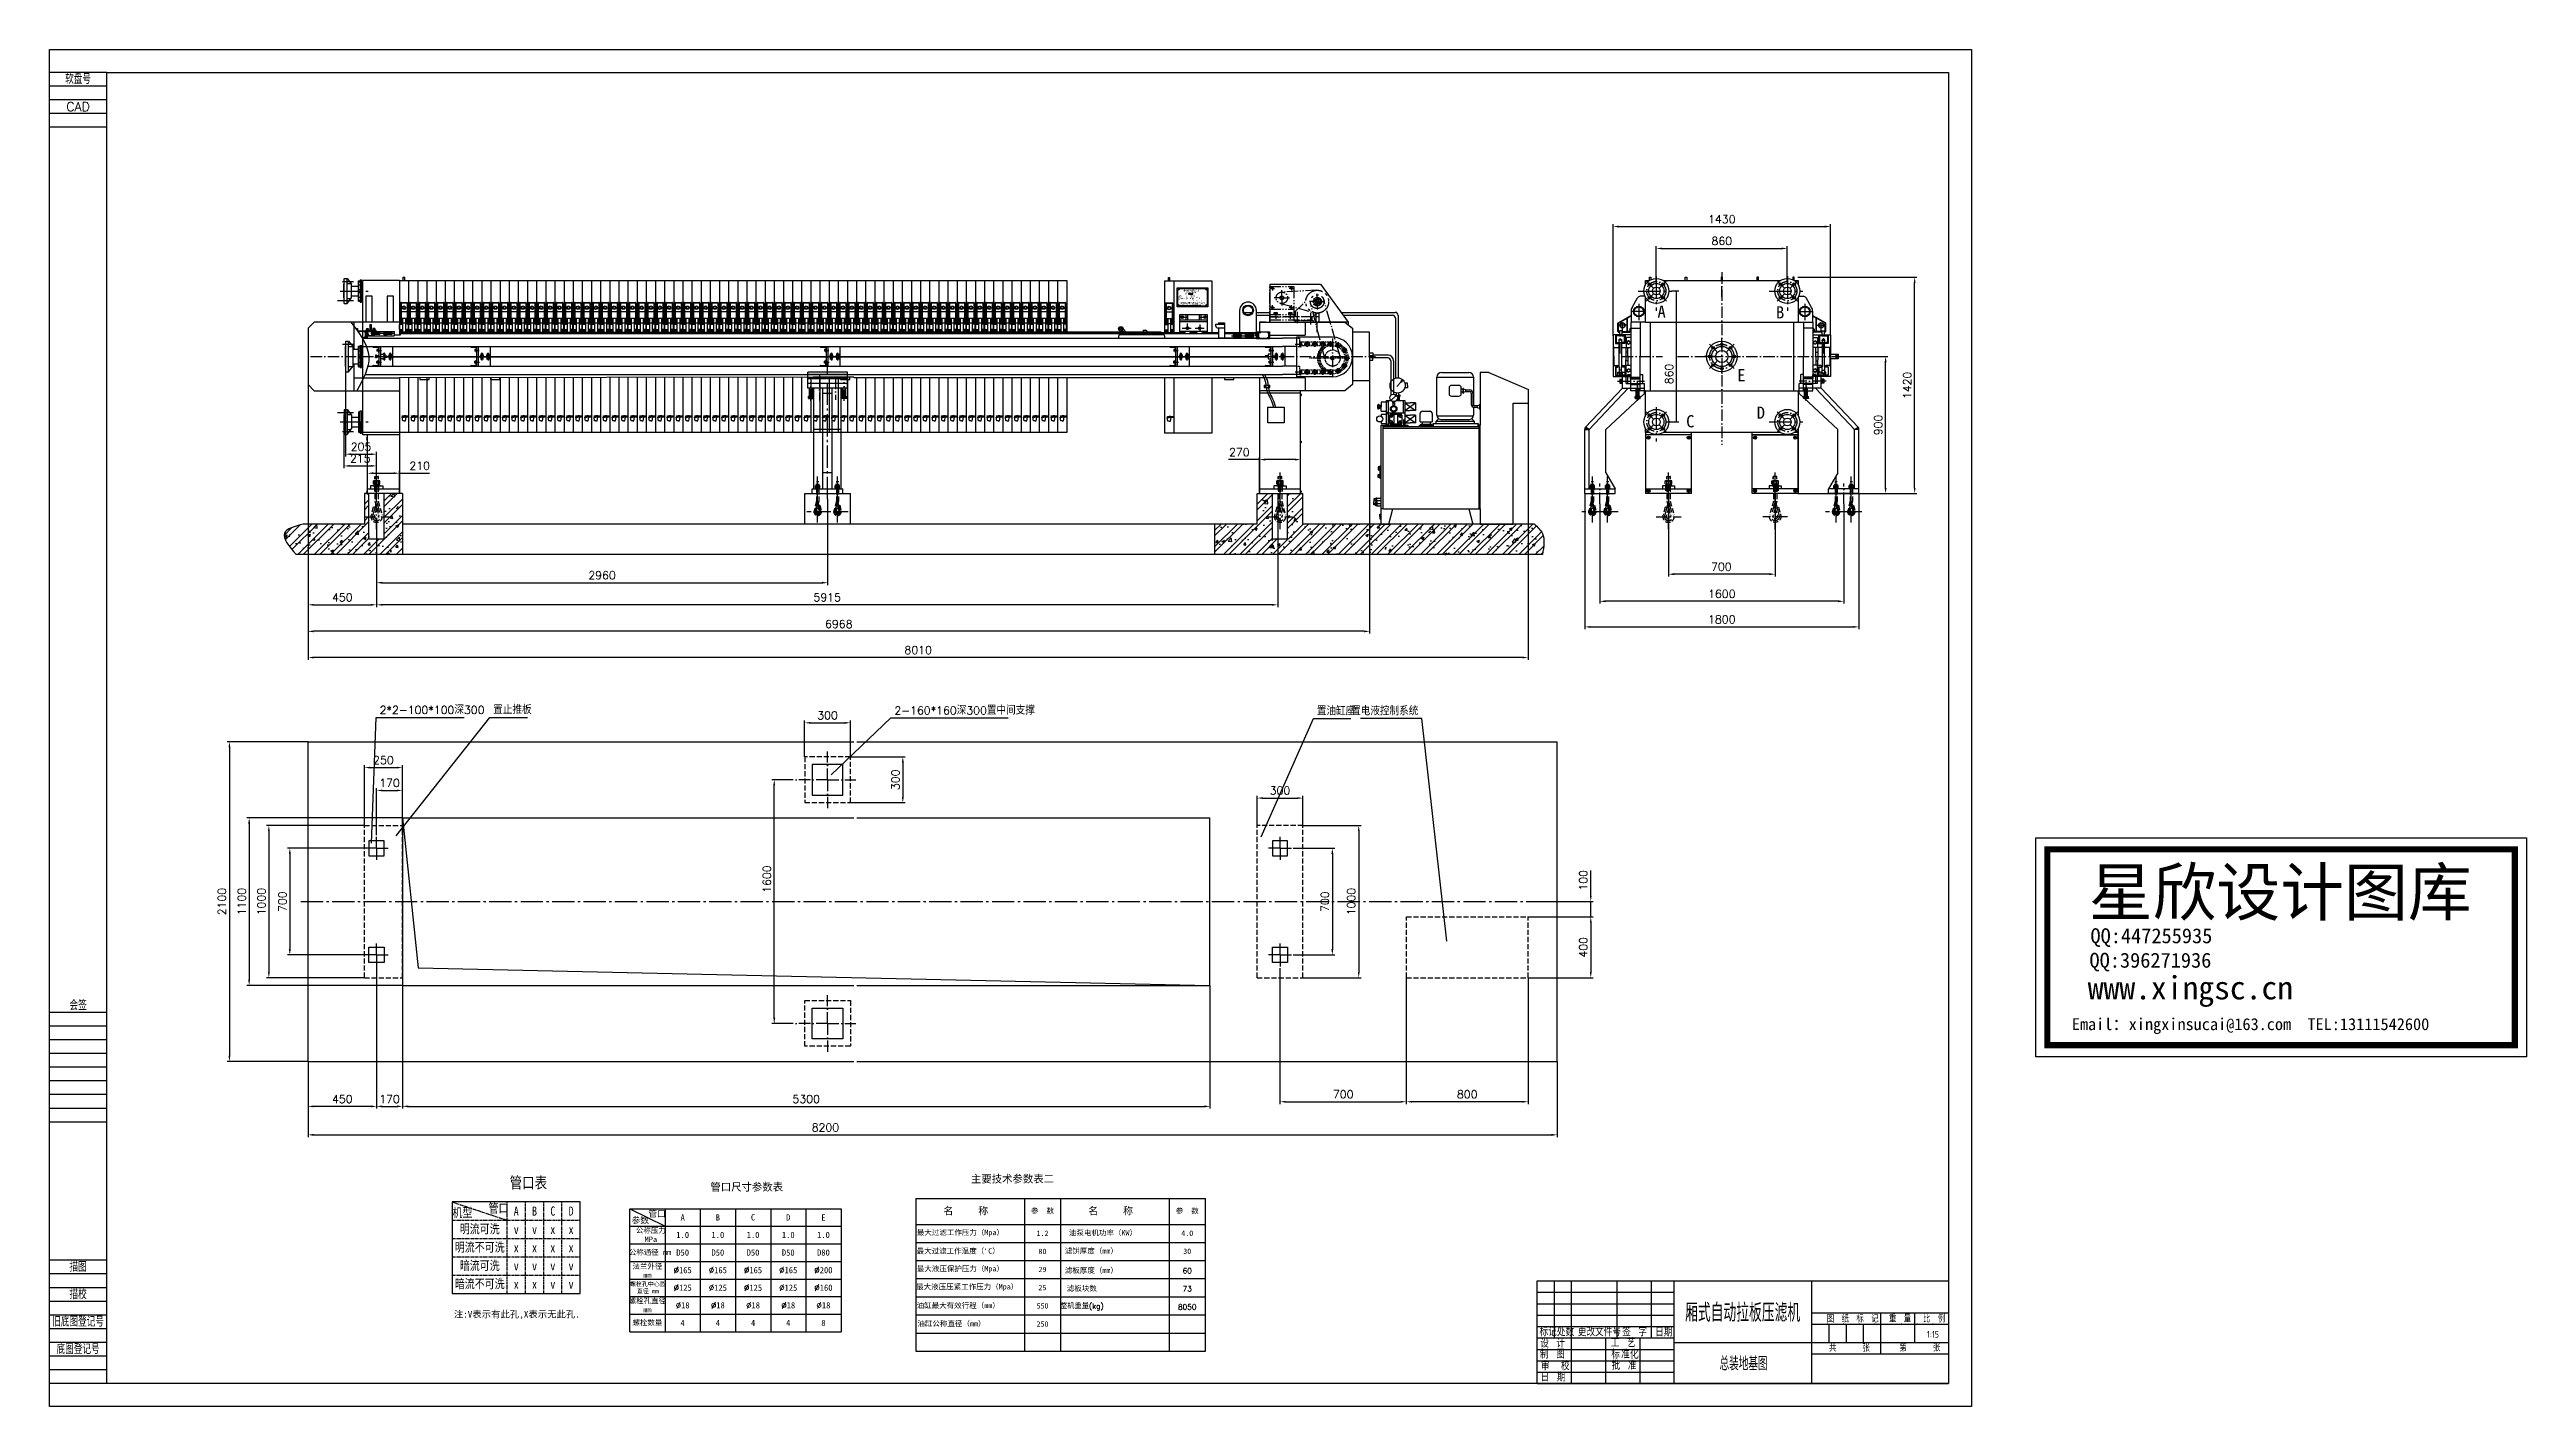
# Model space of a CAD drawing. Extents: x -2176 to 14083, y -1057 to 7853.
import ezdxf
from ezdxf.enums import TextEntityAlignment as Align

# ---------------------------------------------------------------- set-up
doc = ezdxf.new("R2010")
doc.units = 0
doc.header["$LTSCALE"] = 15
for name, pattern in [('CENTER', [2, 1.25, -0.25, 0.25, -0.25]), ('DASHED', [0.75, 0.5, -0.25]), ('GEN3', [6.25, 5, -1.25]), ('GEN3A', [3.125, 2.25, -0.875]), ('GEN4A', [16.25, 9.75, -1.5, 1, -1.5, 1, -1.5]), ('GEN7', [13.75, 9.75, -1.5, 1, -1.5]), ('GEN7A', [7.5, 5, -1.25, 0, -1.25])]:
    doc.linetypes.add(name, pattern=pattern)
doc.layers.get('0').update_dxf_attribs({"linetype": 'CONTINUOUS'})
doc.layers.get('DEFPOINTS').update_dxf_attribs({"linetype": 'CONTINUOUS'})
for name, color, linetype in [('0N', 7, 'CONTINUOUS'), ('3', 6, 'GEN3'), ('3A', 6, 'GEN3A'), ('3AN', 6, 'GEN3A'), ('4', 1, 'CENTER'), ('4A', 3, 'GEN4A'), ('4AN', 3, 'GEN4A'), ('4N', 3, 'CONTINUOUS'), ('5', 3, 'CONTINUOUS'), ('6', 2, 'CONTINUOUS'), ('7', 4, 'GEN7'), ('7A', 4, 'GEN7A'), ('7AN', 4, 'GEN7A'), ('DIM', 6, 'CONTINUOUS'), ('PUB_DIM', 3, 'CONTINUOUS'), ('RAHM2', 1, 'CONTINUOUS'), ('RAHM3', 2, 'CONTINUOUS'), ('RAHM5', 7, 'CONTINUOUS'), ('TILE1', 5, 'CONTINUOUS')]:
    doc.layers.add(name, color=color, linetype=linetype)
doc.styles.add('163', font='SimSun.ttf', dxfattribs={"width": 0.99})
doc.styles.add('ATTR', font='romans.shx', dxfattribs={"width": 0.8, "height": 0.07})
doc.styles.add('HZ', font='geniso', dxfattribs={"width": 0.7, "bigfont": 'hztxt'})
doc.styles.add('ROMANC', font='romanc', dxfattribs={"height": 4})
doc.styles.get("Standard").update_dxf_attribs({"font": 'txt.shx', "bigfont": 'hztxt.shx'})
doc.styles.add('仿宋体', font='', dxfattribs={"width": 0.8})
doc.styles.get('仿宋体').set_extended_font_data('仿宋_GB2312')
doc.dimstyles.new('GEN-ISO', dxfattribs={"dimscale": 15, "dimtxt": 3.5, "dimasz": 2.5, "dimexe": 1, "dimexo": 0, "dimgap": 1.5, "dimtad": 1, "dimzin": 9, "dimdsep": 46, "dimtxsty": 'Standard', "dimcen": 0, "dimclrd": 256, "dimclre": 256, "dimclrt": 2, "dimaunit": 1, "dimadec": 0, "dimazin": 0, "dimtp": 0.1, "dimtm": 0.1, "dimtfac": 0.71, "dimtdec": 3, "dimtmove": 0, "dimatfit": 3, "dimfxl": 0, "dimtzin": 0, "dimarcsym": 0})
doc.dimstyles.new('GEN-ISO$4', dxfattribs={"dimscale": 15, "dimtxt": 3.5, "dimasz": 0.1, "dimexe": 1, "dimexo": 0, "dimgap": 1.5, "dimtad": 1, "dimdsep": 46, "dimtxsty": 'Standard', "dimcen": 0, "dimclrd": 256, "dimclre": 256, "dimclrt": 2, "dimaunit": 1, "dimadec": 0, "dimazin": 0, "dimtp": 0.1, "dimtm": 0.1, "dimtfac": 0.71, "dimtdec": 3, "dimtmove": 0, "dimatfit": 0, "dimfxl": 0, "dimtzin": 0, "dimarcsym": 0})

msp = doc.modelspace()

# ---------------------------------------------------------------- texts
at = {"style": '仿宋体', "width": 0.8}
for s, height, p in [('压紧压力 <25  MPa', 6, (5232.293, 6216.334)), ('过滤面积      m', 6, (5232.293, 6232.118)), ('过滤压力      MPa', 6, (5232.293, 6224.226)), ('工作温度       C', 6, (5232.293, 6208.442)), ('合资', 6, (5243.315, 6180.281)), ('中外', 6, (5243.315, 6187.643)), ('杭州兴源过滤机有限公司', 12, (5257.424, 6182.037)), ('增强聚丙烯压滤机', 12, (5266.361, 6264.023)), ('型号：X         /1000 -U', 6, (5275.573, 6245.389)), ('化工部设备质监中心监制', 6, (5278.497, 6254.302)), ('2', 2.488, (5284.168, 6235.084)), ('整机重量        kg', 6, (5311.088, 6216.334)), ('滤室总容积      L', 6, (5311.088, 6232.118)), ('活塞最大行 550  mm', 6, (5311.088, 6224.226)), ('出厂编号', 6, (5311.088, 6208.442)), ('出厂日期    年  月  日 ', 6, (5311.088, 6200.245))]:
    msp.add_text(s, height=height, dxfattribs=at).set_placement(p)
at = {"insert": (5244.163, 6175.556), "char_height": 5.25, "width": 169.5971, "attachment_point": 1, "style": '仿宋体'}
msp.add_mtext('\\Fitalict.shx;HANGZHIU XINGYUAN FILER PRESS CO.,LTD', dxfattribs=at)
at = {"char_height": 80, "width": 493.977, "attachment_point": 5}
for s, insert in [('\\f宋体|b0|i0|c134|p2;A', (8405.939, 6132.16)), ('\\f宋体|b0|i0|c134|p2;B', (9183.821, 6127.397)), ('\\f宋体|b0|i0|c134|p2;E', (8929.671, 5714.664)), ('\\f宋体|b0|i0|c134|p2;C', (8594.403, 5411.59)), ('\\f宋体|b0|i0|c134|p2;D', (9057.603, 5469.027))]:
    msp.add_mtext(s, dxfattribs=dict(at, insert=insert))
at = {"layer": '5'}
for s, insert, char_height, width, attachment_point in [('\\f宋体|b0|i0|c134|p2;管口尺寸参数表', (2162.084, 409.58), 50, 1004.9336, 1), ('\\f宋体|b0|i0|c134|p2;主要技术参数表二', (3872.311, 462.69), 50, 1004.9336, 1), ('\\f宋体|b0|i0|c134|p2;参数', (1644.586, 186.301), 41.06667, 122.52984, 1), ('\\f宋体|b0|i0|c134|p2;管口', (1754.443, 229.902), 41.06667, 122.52984, 1), ('\\f宋体|b0|i0|c134|p2;A', (1980.238, 184.832), 41.06667, 307.36347, 5), ('\\f宋体|b0|i0|c134|p2;B', (2211.238, 184.832), 41.06667, 307.36347, 5), ('\\f宋体|b0|i0|c134|p2;C', (2442.238, 184.832), 41.06667, 307.36347, 5), ('\\f宋体|b0|i0|c134|p2;D', (2673.238, 184.832), 41.06667, 307.36347, 5), ('\\f宋体|b0|i0|c134|p2;E', (2904.238, 184.832), 41.06667, 307.36347, 5), ('\\f宋体|b0|i0|c134|p2;名     称', (3839.057, 225.531), 48, 398.37096, 5), ('\\f宋体|b0|i0|c134|p2;参  数', (4341.856, 225.531), 35.2, 263.456, 5), ('\\f宋体|b0|i0|c134|p2;名     称', (4789.457, 225.531), 48, 398.37096, 5), ('\\f宋体|b0|i0|c134|p2;参  数', (5292.256, 225.531), 35.2, 263.456, 5), ('\\f宋体|b0|i0|c134|p2;公称通径 mm', (1766.099, -46.168), 35, 247.27529, 5), ('\\f宋体|b0|i0|c134|p2;公称压力 MPa', (1771.383, 70.212), 35, 247.27529, 5), ('\\f宋体|b0|i0|c134|p2;1.0', (1980.238, 69.332), 41.06667, 307.36347, 5), ('\\f宋体|b0|i0|c134|p2;1.0', (2211.238, 69.332), 41.06667, 307.36347, 5), ('\\f宋体|b0|i0|c134|p2;1.0', (2442.238, 69.332), 41.06667, 307.36347, 5), ('\\f宋体|b0|i0|c134|p2;1.0', (2673.238, 69.332), 41.06667, 307.36347, 5), ('\\f宋体|b0|i0|c134|p2;1.0', (2904.238, 69.332), 41.06667, 307.36347, 5), ('\\f宋体|b0|i0|c134|p2;最大过滤工作压力（Mpa）', (3803.159, 80.805), 35.2, 691.37034, 5), ('\\f宋体|b0|i0|c134|p2;1.2', (4341.856, 80.286), 35.2, 263.456, 5), ('\\f宋体|b0|i0|c134|p2;油泵电机功率（KW）', (4738.874, 81.29), 35.2, 573.288, 5), ('\\f宋体|b0|i0|c134|p2;4.0', (5292.256, 80.772), 35.2, 263.456, 5), ('\\f宋体|b0|i0|c134|p2;法兰外径\\Pmm', (1748.488, -165.199), 35, 247.27529, 5), ('%%C\\f宋体|b0|i0|c134|p2;165', (1980.238, -161.668), 41.06667, 307.36, 5), ('\\f宋体|b0|i0|c134|p2;D50', (1980.238, -46.168), 41.06667, 307.36347, 5), ('%%C\\f宋体|b0|i0|c134|p2;165', (2211.238, -161.668), 41.06667, 307.36, 5), ('\\f宋体|b0|i0|c134|p2;D50', (2211.238, -46.168), 41.06667, 307.36347, 5), ('%%C\\f宋体|b0|i0|c134|p2;165', (2442.238, -161.668), 41.06667, 307.36, 5), ('\\f宋体|b0|i0|c134|p2;D50', (2442.238, -46.168), 41.06667, 307.36347, 5), ('%%C\\f宋体|b0|i0|c134|p2;165', (2673.238, -161.668), 41.06667, 307.36, 5), ('\\f宋体|b0|i0|c134|p2;D50', (2673.238, -46.168), 41.06667, 307.36347, 5), ('%%C\\f宋体|b0|i0|c134|p2;200', (2904.238, -161.668), 41.06667, 307.36, 5), ('\\f宋体|b0|i0|c134|p2;D80', (2904.238, -46.168), 41.06667, 307.36347, 5), ('\\f宋体|b0|i0|c134|p2;最大过滤工作温度（\\f仿宋_GB2312|b0|i0|c134|p49; C\\f宋体|b0|i0|c134|p2;）', (3788.474, -37.995), 35.2, 646.66536, 5), ('\\f宋体|b0|i0|c134|p2;最大液压保护压力（Mpa）', (3803.159, -156.795), 35.2, 637.06031, 5), ('\\f宋体|b0|i0|c134|p2;O', (3968.069, -24.956), 12, 65.864, 5), ('\\f宋体|b0|i0|c134|p2;29', (4341.856, -157.314), 35.2, 263.456, 5), ('\\f宋体|b0|i0|c134|p2;80', (4341.856, -38.514), 35.2, 263.456, 5), ('\\f宋体|b0|i0|c134|p2;滤饼厚度（mm）', (4662.785, -37.51), 35.2, 573.288, 5), ('\\f宋体|b0|i0|c134|p2;滤板厚度（mm）', (4662.785, -165.002), 35.2, 573.288, 5), ('60', (5292.256, -165.52), 35.2, 263.456, 5), ('\\f宋体|b0|i0|c134|p2;30', (5292.256, -38.028), 35.2, 263.456, 5), ('\\f宋体|b0|i0|c134|p2;螺栓孔中心圆直径 mm', (1751.679, -277.168), 28, 204.29477, 5), ('%%C\\f宋体|b0|i0|c134|p2;125', (1980.238, -277.168), 41.06667, 307.36, 5), ('%%C\\f宋体|b0|i0|c134|p2;125', (2211.238, -277.168), 41.06667, 307.36, 5), ('%%C\\f宋体|b0|i0|c134|p2;125', (2442.238, -277.168), 41.06667, 307.36, 5), ('%%C\\f宋体|b0|i0|c134|p2;125', (2673.238, -277.168), 41.06667, 307.36, 5), ('%%C\\f宋体|b0|i0|c134|p2;160', (2904.238, -277.168), 41.06667, 307.36, 5), ('\\f宋体|b0|i0|c134|p2;最大液压压紧工作压力（Mpa）', (3847.867, -275.595), 35.2, 685.58826, 5), ('\\f宋体|b0|i0|c134|p2;25', (4341.856, -276.114), 35.2, 263.456, 5), ('\\f宋体|b0|i0|c134|p2;滤板块数', (4600.33, -283.387), 35.2, 573.288, 5), ('73', (5292.256, -283.905), 35.2, 263.456, 5), ('\\f宋体|b0|i0|c134|p2;螺栓孔直径mm', (1748.488, -392.668), 35, 247.275, 5), ('\\f宋体|b0|i0|c134|p2;螺栓数量', (1748.488, -508.168), 35, 247.27529, 5), ('%%C\\f宋体|b0|i0|c134|p2;18', (1980.238, -392.668), 41.06667, 307.36, 5), ('%%C\\f宋体|b0|i0|c134|p2;18', (2211.238, -392.668), 41.06667, 307.36, 5), ('%%C\\f宋体|b0|i0|c134|p2;18', (2442.238, -392.668), 41.06667, 307.36, 5), ('%%C\\f宋体|b0|i0|c134|p2;18', (2673.238, -392.668), 41.06667, 307.36, 5), ('%%C\\f宋体|b0|i0|c134|p2;18', (2904.238, -392.668), 41.06667, 307.36, 5), ('\\f宋体|b0|i0|c134|p2;油缸最大有效行程（mm）', (3788.856, -395.961), 35.2, 573.288, 5), ('\\f宋体|b0|i0|c134|p2;550', (4342.239, -396.479), 35.2, 263.456, 5), ('整机重量(kg)', (4600.33, -403.013), 35.2, 573.288, 5), ('8050', (5292.256, -403.532), 35.2, 263.456, 5), ('\\f宋体|b0|i0|c134|p2;4', (1980.238, -508.168), 41.06667, 307.36347, 5), ('\\f宋体|b0|i0|c134|p2;4', (2211.238, -508.168), 41.06667, 307.36347, 5), ('\\f宋体|b0|i0|c134|p2;4', (2442.238, -508.168), 41.06667, 307.36347, 5), ('\\f宋体|b0|i0|c134|p2;4', (2673.238, -508.168), 41.06667, 307.36347, 5), ('\\f宋体|b0|i0|c134|p2;8', (2904.238, -508.168), 41.06667, 307.36347, 5), ('\\f宋体|b0|i0|c134|p2;油缸公称直径（mm）', (3744.478, -514.761), 35.2, 573.288, 5), ('\\f宋体|b0|i0|c134|p2;250', (4342.239, -515.279), 35.2, 263.456, 5)]:
    msp.add_mtext(s, dxfattribs=dict(at, insert=insert, char_height=char_height, width=width, attachment_point=attachment_point))
at = {"layer": '6'}
for s, p in [('2*2-100*100深300', (-8.936, 3490.241)), ('置止推板', (736.786, 3490.241)), ('2-160*160深300置中间支撑', (3369.586, 3487.022)), ('置油缸座', (6142.674, 3482.05))]:
    msp.add_text(s, height=52.5, dxfattribs=at).set_placement(p)
msp.add_text('置电液控制系统', height=52.5, dxfattribs=at).set_placement((6809.14, 3482.05), align=Align.RIGHT)

# ---------------------------------------------------------------- blocks, each defined once
blk = doc.blocks.new('GB-A1')
blk.add_line((35, 13), (10, 13))
blk.add_lwpolyline([(35, 13), (35, 587), (841, 587), (841, 13)], close=True)
at = {"layer": 'RAHM2'}
for p, q in [((35, 581), (10, 581)), ((35, 569), (10, 569)), ((35, 169.5), (10, 169.5)), ((35, 157.5), (10, 157.5)), ((35, 145.5), (10, 145.5)), ((35, 133.5), (10, 133.5)), ((35, 61), (10, 61)), ((35, 49), (10, 49)), ((35, 37), (10, 37)), ((35, 25), (10, 25)), ((35, 19), (10, 19))]:
    blk.add_line(p, q, dxfattribs=at)
at = {"layer": 'RAHM3'}
for p, q in [((35, 587), (10, 587)), ((35, 575), (10, 575)), ((35, 563), (10, 563)), ((35, 175.5), (10, 175.5)), ((35, 163.5), (10, 163.5)), ((35, 151.5), (10, 151.5)), ((35, 139.5), (10, 139.5)), ((35, 127.5), (10, 127.5)), ((35, 67), (10, 67)), ((35, 55), (10, 55)), ((35, 43), (10, 43)), ((35, 31), (10, 31))]:
    blk.add_line(p, q, dxfattribs=at)
at = {"layer": 'TILE1'}
blk.add_line((10, 3), (10, 597), dxfattribs=at)
blk.add_lwpolyline([(10, 597), (851, 597), (851, 3), (10, 3)], dxfattribs=at)
at = {"layer": 'RAHM2', "style": 'HZ', "width": 0.7}
for s, p in [('软盘号', (22.5, 582)), ('会签', (22.5, 176.5)), ('描图', (22.5, 62)), ('描校', (22.5, 50)), ('旧底图登记号', (22.5, 38)), ('底图登记号', (22.5, 26))]:
    blk.add_text(s, height=4, dxfattribs=at).set_placement(p, align=Align.CENTER)
at = {"layer": 'RAHM2', "style": 'ROMANC'}
blk.add_text('CAD', height=4, dxfattribs=at).set_placement((22.5, 570), align=Align.CENTER)
blk = doc.blocks.new('*D9')
at = {"linetype": 'ByBlock'}
for p, q in [((7531, 5531), (7531, 3846)), ((-479, 4676), (-479, 3846)), ((7494, 3861), (-441, 3861))]:
    blk.add_line(p, q, dxfattribs=at)
for points in [[(-441, 3867), (-441, 3855), (-479, 3861)], [(7494, 3867), (7494, 3855), (7531, 3861)]]:
    blk.add_solid(points, dxfattribs=at)
at = {"layer": 'DEFPOINTS', "color": 0, "linetype": 'ByBlock'}
for p in [(7531, 5531), (-479, 4676), (-479, 3861)]:
    blk.add_point(p, dxfattribs=at)
at = {"color": 2, "linetype": 'ByBlock', "insert": (3526, 3910), "char_height": 52.5, "attachment_point": 5}
blk.add_mtext('8010', dxfattribs=at)
blk = doc.blocks.new('HF10T')
at = {"color": 0, "linetype": 'Continuous'}
for p, q in [((-0.15, 0.26, 0.38), (-0.3, 0, 0.38)), ((-0.3, 0, 0.38), (-0.15, -0.26, 0.38)), ((0.15, 0.26, 0.38), (-0.15, 0.26, 0.38)), ((0.3, 0, 0.38), (0.15, 0.26, 0.38)), ((0.15, -0.26, 0.38), (0.3, 0, 0.38)), ((0.15, -0.26, 0.38), (-0.15, -0.26, 0.38))]:
    blk.add_line(p, q, dxfattribs=at)
for radius in [0.409, 0.256]:
    blk.add_circle((0, 0), radius, dxfattribs=at)
at = {"style": 'ATTR', "width": 0.8, "flags": 9}
blk.add_attdef('ESTCODE', (0, 0), '', height=0.07, dxfattribs=at)
blk = doc.blocks.new('*D10')
at = {"linetype": 'ByBlock'}
for p, q in [((-479, 5653), (-479, 4018)), ((6489, 5678), (6489, 4018)), ((6452, 4033), (-441, 4033))]:
    blk.add_line(p, q, dxfattribs=at)
for points in [[(-441, 4039), (-441, 4026), (-479, 4033)], [(6452, 4039), (6452, 4026), (6489, 4033)]]:
    blk.add_solid(points, dxfattribs=at)
at = {"layer": 'DEFPOINTS', "color": 0, "linetype": 'ByBlock'}
for p in [(-479, 5653), (6489, 5678), (-479, 4033)]:
    blk.add_point(p, dxfattribs=at)
at = {"color": 2, "linetype": 'ByBlock', "insert": (3005, 4081), "char_height": 52.5, "attachment_point": 5}
blk.add_mtext('6968', dxfattribs=at)
blk = doc.blocks.new('*D11')
at = {"linetype": 'ByBlock'}
for p, q in [((5886, 4938), (5886, 4192)), ((-29, 4704), (-29, 4192)), ((5849, 4207), (9, 4207))]:
    blk.add_line(p, q, dxfattribs=at)
for points in [[(9, 4213), (9, 4201), (-29, 4207)], [(5849, 4213), (5849, 4201), (5886, 4207)]]:
    blk.add_solid(points, dxfattribs=at)
at = {"layer": 'DEFPOINTS', "color": 0, "linetype": 'ByBlock'}
for p in [(5886, 4938), (-29, 4704), (-29, 4207)]:
    blk.add_point(p, dxfattribs=at)
at = {"color": 2, "linetype": 'ByBlock', "insert": (2929, 4256), "char_height": 52.5, "attachment_point": 5}
blk.add_mtext('5915', dxfattribs=at)
blk = doc.blocks.new('HH36T')
at = {"color": 0, "linetype": 'Continuous'}
for p, q in [((-1.1, 0.6), (0, 1.3)), ((-1.1, -0.6), (-1.1, 0.6)), ((1.1, 0.6), (0, 1.3)), ((1.1, -0.6), (1.1, 0.6)), ((-1.1, -0.6), (0, -1.3)), ((1.1, -0.6), (0, -1.3))]:
    blk.add_line(p, q, dxfattribs=at)
blk.add_circle((0, 0), 1.08, dxfattribs=at)
at = {"style": 'ATTR', "width": 0.8, "flags": 9}
blk.add_attdef('ESTCODE', (0, 0), '', height=0.07, dxfattribs=at)
blk = doc.blocks.new('*X1')
at = {"color": 0}
for p, q in [((143.3, 170.5), (146.7, 170.5)), ((143.9, 170.6), (146.7, 170.6)), ((144.1, 170.4), (146.7, 170.4)), ((144.7, 170.8), (146.7, 170.8)), ((144.8, 170.2), (146.7, 170.2)), ((145.4, 170.9), (146.7, 170.9)), ((145.6, 170.1), (146.7, 170.1)), ((146.2, 171), (146.7, 171)), ((146.3, 170), (146.7, 170))]:
    blk.add_line(p, q, dxfattribs=at)
blk = doc.blocks.new('JT')
at = {"layer": 'DIM'}
for p, q in [((0, 0), (-1, 0.17)), ((-1, 0.17), (-1, -0.17)), ((-1, -0.17), (0, 0))]:
    blk.add_line(p, q, dxfattribs=at)
at = {"layer": 'DIM', "xscale": -0.2857, "yscale": 0.2857, "zscale": 0.2857}
blk.add_blockref('*X1', (40.92, -48.72), dxfattribs=at)
blk = doc.blocks.new('*D5')
at = {"linetype": 'ByBlock'}
for p, q in [((8088, 5974), (8088, 6706)), ((8125, 6691), (9477, 6691)), ((9515, 5980), (9515, 6706))]:
    blk.add_line(p, q, dxfattribs=at)
for points in [[(8125, 6697), (8125, 6684), (8088, 6691)], [(9477, 6697), (9477, 6684), (9515, 6691)]]:
    blk.add_solid(points, dxfattribs=at)
at = {"layer": 'DEFPOINTS', "color": 0, "linetype": 'ByBlock'}
for p in [(9515, 6691), (8088, 5974), (9515, 5980)]:
    blk.add_point(p, dxfattribs=at)
at = {"color": 2, "linetype": 'ByBlock', "insert": (8801, 6739), "char_height": 52.5, "attachment_point": 5}
blk.add_mtext('1430', dxfattribs=at)
blk = doc.blocks.new('*D6')
at = {"linetype": 'ByBlock'}
for p, q in [((8473, 6268), (8519, 6268)), ((8504, 5409), (8504, 6266)), ((8434, 5408), (8519, 5408))]:
    blk.add_line(p, q, dxfattribs=at)
for points in [[(8504, 6266), (8504, 6266), (8504, 6268)], [(8504, 5409), (8504, 5409), (8504, 5408)]]:
    blk.add_solid(points, dxfattribs=at)
at = {"layer": 'DEFPOINTS', "color": 0, "linetype": 'ByBlock'}
for p in [(8473, 6268), (8504, 6268), (8434, 5408)]:
    blk.add_point(p, dxfattribs=at)
at = {"color": 2, "linetype": 'ByBlock', "insert": (8455, 5723), "char_height": 52.5, "attachment_point": 5, "rotation": 90}
blk.add_mtext('860', dxfattribs=at)
blk = doc.blocks.new('*D7')
at = {"linetype": 'ByBlock'}
for p, q in [((8451, 4938), (8451, 4393)), ((9151, 4938), (9151, 4393)), ((9114, 4408), (8489, 4408))]:
    blk.add_line(p, q, dxfattribs=at)
for points in [[(8489, 4415), (8489, 4402), (8451, 4408)], [(9114, 4415), (9114, 4402), (9151, 4408)]]:
    blk.add_solid(points, dxfattribs=at)
at = {"layer": 'DEFPOINTS', "color": 0, "linetype": 'ByBlock'}
for p in [(8451, 4938), (9151, 4938), (8451, 4408)]:
    blk.add_point(p, dxfattribs=at)
at = {"color": 2, "linetype": 'ByBlock', "insert": (8798, 4457), "char_height": 52.5, "attachment_point": 5}
blk.add_mtext('700', dxfattribs=at)
blk = doc.blocks.new('*D8')
at = {"linetype": 'ByBlock'}
for p, q in [((8371, 6324), (8371, 6562)), ((8409, 6547), (9194, 6547)), ((9231, 6324), (9231, 6562))]:
    blk.add_line(p, q, dxfattribs=at)
for points in [[(8409, 6553), (8409, 6541), (8371, 6547)], [(9194, 6553), (9194, 6541), (9231, 6547)]]:
    blk.add_solid(points, dxfattribs=at)
at = {"layer": 'DEFPOINTS', "color": 0, "linetype": 'ByBlock'}
for p in [(9231, 6547), (8371, 6324), (9231, 6324)]:
    blk.add_point(p, dxfattribs=at)
at = {"color": 2, "linetype": 'ByBlock', "insert": (8801, 6596), "char_height": 52.5, "attachment_point": 5}
blk.add_mtext('860', dxfattribs=at)
blk = doc.blocks.new('HH30T')
at = {"color": 0, "linetype": 'Continuous'}
for p, q in [((-0.9, 0.5), (0, 1)), ((-0.9, -0.5), (-0.9, 0.5)), ((0.9, 0.5), (0, 1)), ((0.9, -0.5), (0.9, 0.5)), ((-0.9, -0.5), (0, -1)), ((0.9, -0.5), (0, -1))]:
    blk.add_line(p, q, dxfattribs=at)
blk.add_circle((0, 0), 0.906, dxfattribs=at)
at = {"style": 'ATTR', "width": 0.8, "flags": 9}
blk.add_attdef('ESTCODE', (0, 0), '', height=0.07, dxfattribs=at)
blk = doc.blocks.new('*D12')
at = {"linetype": 'ByBlock'}
for p, q in [((-244, 5408), (-244, 5104)), ((-206, 5119), (-66, 5119)), ((-29, 5066), (-29, 5134))]:
    blk.add_line(p, q, dxfattribs=at)
for points in [[(-206, 5125), (-206, 5113), (-244, 5119)], [(-66, 5125), (-66, 5113), (-29, 5119)]]:
    blk.add_solid(points, dxfattribs=at)
at = {"layer": 'DEFPOINTS', "color": 0, "linetype": 'ByBlock'}
for p in [(-244, 5408), (-29, 5119), (-29, 5066)]:
    blk.add_point(p, dxfattribs=at)
at = {"color": 2, "linetype": 'ByBlock', "insert": (-136, 5168), "char_height": 52.5, "attachment_point": 5}
blk.add_mtext('215', dxfattribs=at)
blk = doc.blocks.new('*D13')
at = {"linetype": 'ByBlock'}
for p, q in [((-234, 5838), (-234, 5181)), ((-29, 5066), (-29, 5211)), ((-196, 5196), (-66, 5196))]:
    blk.add_line(p, q, dxfattribs=at)
for points in [[(-196, 5202), (-196, 5190), (-234, 5196)], [(-66, 5202), (-66, 5190), (-29, 5196)]]:
    blk.add_solid(points, dxfattribs=at)
at = {"layer": 'DEFPOINTS', "color": 0, "linetype": 'ByBlock'}
for p in [(-234, 5838), (-29, 5196), (-29, 5066)]:
    blk.add_point(p, dxfattribs=at)
at = {"color": 2, "linetype": 'ByBlock', "insert": (-131, 5245), "char_height": 52.5, "attachment_point": 5}
blk.add_mtext('205', dxfattribs=at)
blk = doc.blocks.new('*D14')
at = {"linetype": 'ByBlock'}
for p, q in [((-89, 4938), (-89, 5086)), ((-51, 5071), (84, 5071)), ((121, 4938), (121, 5086)), ((121, 5071), (319, 5071))]:
    blk.add_line(p, q, dxfattribs=at)
for points in [[(-51, 5077), (-51, 5065), (-89, 5071)], [(84, 5077), (84, 5065), (121, 5071)]]:
    blk.add_solid(points, dxfattribs=at)
at = {"layer": 'DEFPOINTS', "color": 0, "linetype": 'ByBlock'}
for p in [(121, 5071), (-89, 4938), (121, 4938)]:
    blk.add_point(p, dxfattribs=at)
at = {"color": 2, "linetype": 'ByBlock', "insert": (254, 5120), "char_height": 52.5, "attachment_point": 5}
blk.add_mtext('210', dxfattribs=at)
blk = doc.blocks.new('*D15')
at = {"linetype": 'ByBlock'}
for p, q in [((5766, 5161), (5563, 5161)), ((5766, 4938), (5766, 5176)), ((5999, 5161), (5804, 5161)), ((6036, 4938), (6036, 5176))]:
    blk.add_line(p, q, dxfattribs=at)
for points in [[(5804, 5167), (5804, 5154), (5766, 5161)], [(5999, 5167), (5999, 5154), (6036, 5161)]]:
    blk.add_solid(points, dxfattribs=at)
at = {"layer": 'DEFPOINTS', "color": 0, "linetype": 'ByBlock'}
for p in [(6036, 5161), (5766, 4938), (6036, 4938)]:
    blk.add_point(p, dxfattribs=at)
at = {"color": 2, "linetype": 'ByBlock', "insert": (5634, 5209), "char_height": 52.5, "attachment_point": 5}
blk.add_mtext('270', dxfattribs=at)
blk = doc.blocks.new('*U17')
at = {"layer": '3A'}
for p, q in [((0, 13), (38, 13)), ((0, -13), (38, -13))]:
    blk.add_line(p, q, dxfattribs=at)
at = {"layer": '7A'}
blk.add_line((-3, 0), (41, 0), dxfattribs=at)
blk = doc.blocks.new('*U19')
at = {"layer": '3AN'}
for p, q in [((0, 22), (0, -22)), ((4, 22), (0, 22)), ((4, -22), (4, 22)), ((0, -22), (4, -22))]:
    blk.add_line(p, q, dxfattribs=at)
at = {"layer": '7AN'}
blk.add_line((-45, 0), (49, 0), dxfattribs=at)
blk = doc.blocks.new('*U21')
at = {"layer": '3AN'}
for p, q in [((0, 18), (0, -1)), ((6, 18), (0, 18)), ((6, 1), (0, -1)), ((6, 18), (6, 1)), ((6, -1), (0, -3)), ((0, -3), (0, -18)), ((0, -18), (6, -18)), ((6, -1), (6, -18))]:
    blk.add_line(p, q, dxfattribs=at)
at = {"layer": '7AN'}
blk.add_line((-45, 0), (51, 0), dxfattribs=at)
blk = doc.blocks.new('*U23')
at = {"layer": '3AN'}
for p, q in [((2, 21), (0, 18)), ((0, 18), (0, -18)), ((2, 21), (21, 21)), ((2, 10), (21, 10)), ((21, 21), (22, 18)), ((22, 18), (22, -18)), ((2, -21), (0, -18)), ((2, -10), (21, -10)), ((2, -21), (21, -21)), ((21, -21), (22, -18))]:
    blk.add_line(p, q, dxfattribs=at)
for centre, radius, start, end in [((9, 16), 9.19, 154.4385, 214.4385), ((34, 0), 34.3, 162.383, 197.617), ((13, 16), 9.19, 325.5615, 25.5615), ((-12, 0), 34.3, 342.383, 17.617), ((9, -16), 9.19, 145.5615, 205.5615), ((13, -16), 9.19, 334.4385, 34.4385)]:
    blk.add_arc(centre, radius, start, end, dxfattribs=at)
at = {"layer": '7AN'}
blk.add_line((-45, 0), (67, 0), dxfattribs=at)
blk = doc.blocks.new('*U25')
at = {"layer": '3AN'}
for p, q in [((-142, 1), (-195, 15)), ((-97, 11), (-195, -15)), ((-136, 22), (-189, 36)), ((-142, 1), (-136, 22)), ((-3, 11), (-97, 11)), ((0, 12), (-3, 11)), ((0, 10), (-3, 11)), ((0, 12), (0, -12)), ((0, 12), (64, 12)), ((0, 10), (64, 10)), ((64, 12), (64, 10)), ((64, 12), (64, -12)), ((64, 10), (64, -10)), ((-97, -11), (-189, -36)), ((-3, -11), (-97, -11)), ((0, -10), (-3, -11)), ((0, -12), (-3, -11)), ((0, -10), (64, -10)), ((0, -12), (64, -12)), ((64, -12), (64, -10))]:
    blk.add_line(p, q, dxfattribs=at)
for radius, end in [(37.4, 285.1607), (15, 284.7192)]:
    blk.add_arc((-199, 0), radius, 75.2808, end, dxfattribs=at)
at = {"layer": '7AN'}
for p, q in [((-281, 0), (-116, 0)), ((-199, 82), (-199, -82)), ((-97, 0), (-192, -26)), ((-118, 6), (-188, 24)), ((-97, 0), (109, 0))]:
    blk.add_line(p, q, dxfattribs=at)
blk.add_arc((-199, 0), 26.6, 65.461, 285.1607, dxfattribs=at)
blk = doc.blocks.new('*U29')
at = {"layer": '3AN'}
for p, q in [((0, 22), (0, -22)), ((4, 22), (0, 22)), ((4, -22), (4, 22)), ((0, -22), (4, -22))]:
    blk.add_line(p, q, dxfattribs=at)
at = {"layer": '7AN'}
blk.add_line((-45, 0), (49, 0), dxfattribs=at)
blk = doc.blocks.new('*U31')
at = {"layer": '3AN'}
for p, q in [((0, 18), (0, -1)), ((6, 18), (0, 18)), ((6, 1), (0, -1)), ((6, 18), (6, 1)), ((6, -1), (0, -3)), ((0, -3), (0, -18)), ((0, -18), (6, -18)), ((6, -1), (6, -18))]:
    blk.add_line(p, q, dxfattribs=at)
at = {"layer": '7AN'}
blk.add_line((-45, 0), (51, 0), dxfattribs=at)
blk = doc.blocks.new('*U33')
at = {"layer": '3AN'}
for p, q in [((2, 21), (0, 18)), ((0, 18), (0, -18)), ((2, 21), (21, 21)), ((2, 10), (21, 10)), ((21, 21), (22, 18)), ((22, 18), (22, -18)), ((2, -21), (0, -18)), ((2, -10), (21, -10)), ((2, -21), (21, -21)), ((21, -21), (22, -18))]:
    blk.add_line(p, q, dxfattribs=at)
for centre, radius, start, end in [((9, 16), 9.19, 154.4385, 214.4385), ((34, 0), 34.3, 162.383, 197.617), ((13, 16), 9.19, 325.5615, 25.5615), ((-12, 0), 34.3, 342.383, 17.617), ((9, -16), 9.19, 145.5615, 205.5615), ((13, -16), 9.19, 334.4385, 34.4385)]:
    blk.add_arc(centre, radius, start, end, dxfattribs=at)
at = {"layer": '7AN'}
blk.add_line((-45, 0), (67, 0), dxfattribs=at)
blk = doc.blocks.new('*U35')
at = {"layer": '3AN'}
for p, q in [((-142, 1), (-195, 15)), ((-97, 11), (-195, -15)), ((-136, 22), (-189, 36)), ((-142, 1), (-136, 22)), ((-3, 11), (-97, 11)), ((0, 12), (-3, 11)), ((0, 10), (-3, 11)), ((0, 12), (0, -12)), ((0, 12), (64, 12)), ((0, 10), (64, 10)), ((64, 12), (64, 10)), ((64, 12), (64, -12)), ((64, 10), (64, -10)), ((-97, -11), (-189, -36)), ((-3, -11), (-97, -11)), ((0, -10), (-3, -11)), ((0, -12), (-3, -11)), ((0, -10), (64, -10)), ((0, -12), (64, -12)), ((64, -12), (64, -10))]:
    blk.add_line(p, q, dxfattribs=at)
for radius, end in [(37.4, 285.1607), (15, 284.7192)]:
    blk.add_arc((-199, 0), radius, 75.2808, end, dxfattribs=at)
at = {"layer": '7AN'}
for p, q in [((-281, 0), (-116, 0)), ((-199, 82), (-199, -82)), ((-97, 0), (-192, -26)), ((-118, 6), (-188, 24)), ((-97, 0), (109, 0))]:
    blk.add_line(p, q, dxfattribs=at)
blk.add_arc((-199, 0), 26.6, 65.461, 285.1607, dxfattribs=at)
blk = doc.blocks.new('*U27')
at = {"layer": '3A'}
for p, q in [((0, 13), (38, 13)), ((0, -13), (38, -13))]:
    blk.add_line(p, q, dxfattribs=at)
at = {"layer": '7A'}
blk.add_line((-3, 0), (41, 0), dxfattribs=at)
blk = doc.blocks.new('*U40')
at = {"layer": '0N'}
for p, q in [((-11, 17), (-12, 15)), ((-12, 15), (-12, -15)), ((-11, 17), (0, 17)), ((-11, 9), (0, 9)), ((0, 10), (0, 17)), ((0, 10), (0, 10)), ((0, 10), (0, 10)), ((0, -10), (0, 10)), ((0, 10), (0, -10)), ((0, 10), (0, 10)), ((2, 10), (0, 10)), ((2, 10), (55, 10)), ((2, -10), (2, 10)), ((-11, -17), (-12, -15)), ((-11, -9), (0, -9)), ((-11, -17), (0, -17)), ((0, -17), (0, -10)), ((0, -10), (0, -10)), ((0, -10), (0, -10)), ((0, -10), (0, -10)), ((2, -10), (0, -10)), ((2, -10), (55, -10))]:
    blk.add_line(p, q, dxfattribs=at)
for centre, radius, start, end in [((-5, 13), 7.66, 154.4469, 214.4469), ((16, 0), 28.6, 162.3875, 197.6125), ((-5, -13), 7.66, 145.5531, 205.5531)]:
    blk.add_arc(centre, radius, start, end, dxfattribs=at)
at = {"layer": '4N'}
for p, q in [((2, 9), (0, 10)), ((2, 9), (55, 9)), ((2, -9), (0, -10)), ((2, -9), (55, -9))]:
    blk.add_line(p, q, dxfattribs=at)
at = {"layer": '7AN'}
blk.add_line((-28, 0), (95, 0), dxfattribs=at)
blk = doc.blocks.new('*U50')
at = {"layer": '0N'}
for p, q in [((-9, 14), (-10, 12)), ((-10, 12), (-10, -12)), ((-9, 14), (0, 14)), ((-9, 7), (0, 7)), ((0, 12), (0, 14)), ((2, -2), (2, 0)), ((-9, -14), (-10, -12)), ((-9, -7), (0, -7)), ((-9, -14), (0, -14)), ((0, -2), (0, -1)), ((0, -1), (0, -2)), ((0, -14), (0, -12))]:
    blk.add_line(p, q, dxfattribs=at)
for centre, radius, start, end in [((-4, 10), 6.12, 154.4469, 214.4469), ((13, 0), 22.9, 162.3875, 197.6125), ((-4, -10), 6.12, 145.5531, 205.5531)]:
    blk.add_arc(centre, radius, start, end, dxfattribs=at)
blk = doc.blocks.new('*U47')
at = {"layer": '0N'}
for p, q in [((0, 12), (0, -1)), ((4, 12), (0, 12)), ((4, 1), (0, -1)), ((4, -1), (0, -2)), ((0, -2), (0, -12)), ((0, -12), (4, -12))]:
    blk.add_line(p, q, dxfattribs=at)
blk = doc.blocks.new('*U45')
at = {"layer": '0N'}
for p, q in [((0, 15), (0, -15)), ((3, 15), (0, 15)), ((3, -15), (3, 15)), ((0, -15), (3, -15))]:
    blk.add_line(p, q, dxfattribs=at)
blk = doc.blocks.new('*U53')
at = {"layer": '0N'}
for p, q in [((-11, 17), (-12, 15)), ((-12, 15), (-12, -15)), ((-11, 17), (0, 17)), ((-11, 9), (0, 9)), ((0, 10), (0, 17)), ((0, 10), (0, 10)), ((0, 10), (0, 10)), ((0, -10), (0, 10)), ((0, 10), (0, -10)), ((0, 10), (0, 10)), ((2, 10), (0, 10)), ((2, 10), (55, 10)), ((2, -10), (2, 10)), ((-11, -17), (-12, -15)), ((-11, -9), (0, -9)), ((-11, -17), (0, -17)), ((0, -17), (0, -10)), ((0, -10), (0, -10)), ((0, -10), (0, -10)), ((0, -10), (0, -10)), ((2, -10), (0, -10)), ((2, -10), (55, -10))]:
    blk.add_line(p, q, dxfattribs=at)
for centre, radius, start, end in [((-5, 13), 7.66, 154.4469, 214.4469), ((16, 0), 28.6, 162.3875, 197.6125), ((-5, -13), 7.66, 145.5531, 205.5531)]:
    blk.add_arc(centre, radius, start, end, dxfattribs=at)
at = {"layer": '4N'}
for p, q in [((2, 9), (0, 10)), ((2, 9), (55, 9)), ((2, -9), (0, -10)), ((2, -9), (55, -9))]:
    blk.add_line(p, q, dxfattribs=at)
at = {"layer": '7AN'}
blk.add_line((-28, 0), (95, 0), dxfattribs=at)
blk = doc.blocks.new('*D54')
at = {"linetype": 'ByBlock'}
for p, q in [((8001, 4870), (8001, 4215)), ((9601, 4870), (9601, 4215)), ((9564, 4230), (8039, 4230))]:
    blk.add_line(p, q, dxfattribs=at)
for points in [[(8039, 4237), (8039, 4224), (8001, 4230)], [(9564, 4237), (9564, 4224), (9601, 4230)]]:
    blk.add_solid(points, dxfattribs=at)
at = {"layer": 'DEFPOINTS', "color": 0, "linetype": 'ByBlock'}
for p in [(8001, 4870), (9601, 4870), (8001, 4230)]:
    blk.add_point(p, dxfattribs=at)
at = {"color": 2, "linetype": 'ByBlock', "insert": (8801, 4279), "char_height": 52.5, "attachment_point": 5}
blk.add_mtext('1600', dxfattribs=at)
blk = doc.blocks.new('*D55')
at = {"linetype": 'ByBlock'}
for p, q in [((7901, 4938), (7901, 4047)), ((9701, 4938), (9701, 4047)), ((7939, 4062), (9664, 4062))]:
    blk.add_line(p, q, dxfattribs=at)
for points in [[(7939, 4068), (7939, 4056), (7901, 4062)], [(9664, 4068), (9664, 4056), (9701, 4062)]]:
    blk.add_solid(points, dxfattribs=at)
at = {"layer": 'DEFPOINTS', "color": 0, "linetype": 'ByBlock'}
for p in [(7901, 4938), (9701, 4938), (9701, 4062)]:
    blk.add_point(p, dxfattribs=at)
at = {"color": 2, "linetype": 'ByBlock', "insert": (8801, 4111), "char_height": 52.5, "attachment_point": 5}
blk.add_mtext('1800', dxfattribs=at)
blk = doc.blocks.new('*U57')
at = {"layer": '3AN'}
for p, q in [((0, 15), (0, -15)), ((3, 15), (0, 15)), ((3, -15), (3, 15)), ((0, -15), (3, -15))]:
    blk.add_line(p, q, dxfattribs=at)
at = {"layer": '7AN'}
blk.add_line((-45, 0), (48, 0), dxfattribs=at)
blk = doc.blocks.new('*U59')
at = {"layer": '3AN'}
for p, q in [((0, 12), (0, -1)), ((4, 12), (0, 12)), ((4, 1), (0, -1)), ((4, 12), (4, 1)), ((4, -1), (0, -2)), ((0, -2), (0, -12)), ((0, -12), (4, -12)), ((4, -1), (4, -12))]:
    blk.add_line(p, q, dxfattribs=at)
at = {"layer": '7AN'}
blk.add_line((-45, 0), (49, 0), dxfattribs=at)
blk = doc.blocks.new('*U61')
at = {"layer": '3AN'}
for p, q in [((1, 14), (0, 12)), ((0, 12), (0, -12)), ((1, 14), (15, 14)), ((1, 7), (15, 7)), ((15, 14), (16, 12)), ((16, 12), (16, -12)), ((1, -14), (0, -12)), ((1, -7), (15, -7)), ((1, -14), (15, -14)), ((15, -14), (16, -12))]:
    blk.add_line(p, q, dxfattribs=at)
for centre, radius, start, end in [((6, 10), 6.13, 154.4385, 214.4385), ((23, 0), 22.9, 162.383, 197.617), ((10, 10), 6.13, 325.5615, 25.5615), ((-7, 0), 22.9, 342.383, 17.617), ((6, -10), 6.13, 145.5615, 205.5615), ((10, -10), 6.13, 334.4385, 34.4385)]:
    blk.add_arc(centre, radius, start, end, dxfattribs=at)
at = {"layer": '7AN'}
blk.add_line((-45, 0), (61, 0), dxfattribs=at)
blk = doc.blocks.new('*U63')
at = {"layer": '3AN'}
for p, q in [((-81, -7), (-147, 10)), ((-81, 7), (-143, 24)), ((-2, 7), (-81, 7)), ((0, 8), (-2, 7)), ((0, 7), (-2, 7)), ((0, -8), (0, 8)), ((0, 8), (46, 8)), ((0, 7), (46, 7)), ((46, -8), (46, 8)), ((46, 8), (46, 7)), ((46, -7), (46, 7)), ((-111, 0), (-147, -10)), ((-107, -15), (-143, -24)), ((-111, 0), (-107, -15)), ((-2, -7), (-81, -7)), ((0, -7), (-2, -7)), ((0, -8), (-2, -7)), ((0, -7), (46, -7)), ((0, -8), (46, -8)), ((46, -8), (46, -7))]:
    blk.add_line(p, q, dxfattribs=at)
for radius, start in [(24.9, 74.9179), (10, 75.3526)]:
    blk.add_arc((-149, 0), radius, start, 284.6474, dxfattribs=at)
at = {"layer": '7AN'}
for p, q in [((-149, -70), (-149, 70)), ((-81, 0), (-144, 17)), ((-95, -4), (-142, -16))]:
    blk.add_line(p, q, dxfattribs=at)
blk.add_arc((-149, 0), 17.7, 74.9179, 294.4171, dxfattribs=at)
blk = doc.blocks.new('*U67')
at = {"layer": '3AN'}
for p, q in [((0, 12), (0, -1)), ((4, 12), (0, 12)), ((4, 1), (0, -1)), ((4, 12), (4, 1)), ((4, -1), (0, -2)), ((0, -2), (0, -12)), ((0, -12), (4, -12)), ((4, -1), (4, -12))]:
    blk.add_line(p, q, dxfattribs=at)
at = {"layer": '7AN'}
blk.add_line((-45, 0), (49, 0), dxfattribs=at)
blk = doc.blocks.new('*U69')
at = {"layer": '3AN'}
for p, q in [((1, 14), (0, 12)), ((0, 12), (0, -12)), ((1, 14), (15, 14)), ((1, 7), (15, 7)), ((15, 14), (16, 12)), ((16, 12), (16, -12)), ((1, -14), (0, -12)), ((1, -7), (15, -7)), ((1, -14), (15, -14)), ((15, -14), (16, -12))]:
    blk.add_line(p, q, dxfattribs=at)
for centre, radius, start, end in [((6, 10), 6.13, 154.4385, 214.4385), ((23, 0), 22.9, 162.383, 197.617), ((10, 10), 6.13, 325.5615, 25.5615), ((-7, 0), 22.9, 342.383, 17.617), ((6, -10), 6.13, 145.5615, 205.5615), ((10, -10), 6.13, 334.4385, 34.4385)]:
    blk.add_arc(centre, radius, start, end, dxfattribs=at)
at = {"layer": '7AN'}
blk.add_line((-45, 0), (61, 0), dxfattribs=at)
blk = doc.blocks.new('*U71')
at = {"layer": '3AN'}
for p, q in [((-81, -7), (-147, 10)), ((-81, 7), (-143, 24)), ((-2, 7), (-81, 7)), ((0, 8), (-2, 7)), ((0, 7), (-2, 7)), ((0, -8), (0, 8)), ((0, 8), (46, 8)), ((0, 7), (46, 7)), ((46, -8), (46, 8)), ((46, 8), (46, 7)), ((46, -7), (46, 7)), ((-111, 0), (-147, -10)), ((-107, -15), (-143, -24)), ((-111, 0), (-107, -15)), ((-2, -7), (-81, -7)), ((0, -7), (-2, -7)), ((0, -8), (-2, -7)), ((0, -7), (46, -7)), ((0, -8), (46, -8)), ((46, -8), (46, -7))]:
    blk.add_line(p, q, dxfattribs=at)
for radius, start in [(24.9, 74.9179), (10, 75.3526)]:
    blk.add_arc((-149, 0), radius, start, 284.6474, dxfattribs=at)
at = {"layer": '7AN'}
for p, q in [((-149, -70), (-149, 70)), ((-81, 0), (-144, 17)), ((-95, -4), (-142, -16))]:
    blk.add_line(p, q, dxfattribs=at)
blk.add_arc((-149, 0), 17.7, 74.9179, 294.4171, dxfattribs=at)
blk = doc.blocks.new('*U65')
at = {"layer": '3AN'}
for p, q in [((0, 15), (0, -15)), ((3, 15), (0, 15)), ((3, -15), (3, 15)), ((0, -15), (3, -15))]:
    blk.add_line(p, q, dxfattribs=at)
at = {"layer": '7AN'}
blk.add_line((-45, 0), (48, 0), dxfattribs=at)
blk = doc.blocks.new('*U79')
at = {"layer": '3AN'}
for p, q in [((-81, -7), (-147, 10)), ((-81, 7), (-143, 24)), ((-2, 7), (-81, 7)), ((0, 8), (-2, 7)), ((0, 7), (-2, 7)), ((0, -8), (0, 8)), ((0, 8), (46, 8)), ((0, 7), (46, 7)), ((46, -8), (46, 8)), ((46, 8), (46, 7)), ((46, -7), (46, 7)), ((-111, 0), (-147, -10)), ((-107, -15), (-143, -24)), ((-111, 0), (-107, -15)), ((-2, -7), (-81, -7)), ((0, -7), (-2, -7)), ((0, -8), (-2, -7)), ((0, -7), (46, -7)), ((0, -8), (46, -8)), ((46, -8), (46, -7))]:
    blk.add_line(p, q, dxfattribs=at)
for radius, start in [(24.9, 74.9179), (10, 75.3526)]:
    blk.add_arc((-149, 0), radius, start, 284.6474, dxfattribs=at)
at = {"layer": '7AN'}
for p, q in [((-149, -70), (-149, 70)), ((-81, 0), (-144, 17)), ((-95, -4), (-142, -16))]:
    blk.add_line(p, q, dxfattribs=at)
blk.add_arc((-149, 0), 17.7, 74.9179, 294.4171, dxfattribs=at)
blk = doc.blocks.new('*U73')
at = {"layer": '3AN'}
for p, q in [((0, 15), (0, -15)), ((3, 15), (0, 15)), ((3, -15), (3, 15)), ((0, -15), (3, -15))]:
    blk.add_line(p, q, dxfattribs=at)
at = {"layer": '7AN'}
blk.add_line((-45, 0), (48, 0), dxfattribs=at)
blk = doc.blocks.new('*U77')
at = {"layer": '3AN'}
for p, q in [((1, 14), (0, 12)), ((0, 12), (0, -12)), ((1, 14), (15, 14)), ((1, 7), (15, 7)), ((15, 14), (16, 12)), ((16, 12), (16, -12)), ((1, -14), (0, -12)), ((1, -7), (15, -7)), ((1, -14), (15, -14)), ((15, -14), (16, -12))]:
    blk.add_line(p, q, dxfattribs=at)
for centre, radius, start, end in [((6, 10), 6.13, 154.4385, 214.4385), ((23, 0), 22.9, 162.383, 197.617), ((10, 10), 6.13, 325.5615, 25.5615), ((-7, 0), 22.9, 342.383, 17.617), ((6, -10), 6.13, 145.5615, 205.5615), ((10, -10), 6.13, 334.4385, 34.4385)]:
    blk.add_arc(centre, radius, start, end, dxfattribs=at)
at = {"layer": '7AN'}
blk.add_line((-45, 0), (61, 0), dxfattribs=at)
blk = doc.blocks.new('*U75')
at = {"layer": '3AN'}
for p, q in [((0, 12), (0, -1)), ((4, 12), (0, 12)), ((4, 1), (0, -1)), ((4, 12), (4, 1)), ((4, -1), (0, -2)), ((0, -2), (0, -12)), ((0, -12), (4, -12)), ((4, -1), (4, -12))]:
    blk.add_line(p, q, dxfattribs=at)
at = {"layer": '7AN'}
blk.add_line((-45, 0), (49, 0), dxfattribs=at)
blk = doc.blocks.new('*U85')
at = {"layer": '3AN'}
for p, q in [((1, 14), (0, 12)), ((0, 12), (0, -12)), ((1, 14), (15, 14)), ((1, 7), (15, 7)), ((15, 14), (16, 12)), ((16, 12), (16, -12)), ((1, -14), (0, -12)), ((1, -7), (15, -7)), ((1, -14), (15, -14)), ((15, -14), (16, -12))]:
    blk.add_line(p, q, dxfattribs=at)
for centre, radius, start, end in [((6, 10), 6.13, 154.4385, 214.4385), ((23, 0), 22.9, 162.383, 197.617), ((10, 10), 6.13, 325.5615, 25.5615), ((-7, 0), 22.9, 342.383, 17.617), ((6, -10), 6.13, 145.5615, 205.5615), ((10, -10), 6.13, 334.4385, 34.4385)]:
    blk.add_arc(centre, radius, start, end, dxfattribs=at)
at = {"layer": '7AN'}
blk.add_line((-45, 0), (61, 0), dxfattribs=at)
blk = doc.blocks.new('*U83')
at = {"layer": '3AN'}
for p, q in [((0, 12), (0, -1)), ((4, 12), (0, 12)), ((4, 1), (0, -1)), ((4, 12), (4, 1)), ((4, -1), (0, -2)), ((0, -2), (0, -12)), ((0, -12), (4, -12)), ((4, -1), (4, -12))]:
    blk.add_line(p, q, dxfattribs=at)
at = {"layer": '7AN'}
blk.add_line((-45, 0), (49, 0), dxfattribs=at)
blk = doc.blocks.new('*U81')
at = {"layer": '3AN'}
for p, q in [((0, 15), (0, -15)), ((3, 15), (0, 15)), ((3, -15), (3, 15)), ((0, -15), (3, -15))]:
    blk.add_line(p, q, dxfattribs=at)
at = {"layer": '7AN'}
blk.add_line((-45, 0), (48, 0), dxfattribs=at)
blk = doc.blocks.new('*U87')
at = {"layer": '3AN'}
for p, q in [((-81, -7), (-147, 10)), ((-81, 7), (-143, 24)), ((-2, 7), (-81, 7)), ((0, 8), (-2, 7)), ((0, 7), (-2, 7)), ((0, -8), (0, 8)), ((0, 8), (46, 8)), ((0, 7), (46, 7)), ((46, -8), (46, 8)), ((46, 8), (46, 7)), ((46, -7), (46, 7)), ((-111, 0), (-147, -10)), ((-107, -15), (-143, -24)), ((-111, 0), (-107, -15)), ((-2, -7), (-81, -7)), ((0, -7), (-2, -7)), ((0, -8), (-2, -7)), ((0, -7), (46, -7)), ((0, -8), (46, -8)), ((46, -8), (46, -7))]:
    blk.add_line(p, q, dxfattribs=at)
for radius, start in [(24.9, 74.9179), (10, 75.3526)]:
    blk.add_arc((-149, 0), radius, start, 284.6474, dxfattribs=at)
at = {"layer": '7AN'}
for p, q in [((-149, -70), (-149, 70)), ((-81, 0), (-144, 17)), ((-95, -4), (-142, -16))]:
    blk.add_line(p, q, dxfattribs=at)
blk.add_arc((-149, 0), 17.7, 74.9179, 294.4171, dxfattribs=at)
blk = doc.blocks.new('*U93')
at = {"layer": '3AN'}
for p, q in [((1, 14), (0, 12)), ((0, 12), (0, -12)), ((1, 14), (15, 14)), ((1, 7), (15, 7)), ((15, 14), (16, 12)), ((16, 12), (16, -12)), ((1, -14), (0, -12)), ((1, -7), (15, -7)), ((1, -14), (15, -14)), ((15, -14), (16, -12))]:
    blk.add_line(p, q, dxfattribs=at)
for centre, radius, start, end in [((6, 10), 6.13, 154.4385, 214.4385), ((23, 0), 22.9, 162.383, 197.617), ((10, 10), 6.13, 325.5615, 25.5615), ((-7, 0), 22.9, 342.383, 17.617), ((6, -10), 6.13, 145.5615, 205.5615), ((10, -10), 6.13, 334.4385, 34.4385)]:
    blk.add_arc(centre, radius, start, end, dxfattribs=at)
at = {"layer": '7AN'}
blk.add_line((-45, 0), (61, 0), dxfattribs=at)
blk = doc.blocks.new('*U91')
at = {"layer": '3AN'}
for p, q in [((0, 12), (0, -1)), ((4, 12), (0, 12)), ((4, 1), (0, -1)), ((4, 12), (4, 1)), ((4, -1), (0, -2)), ((0, -2), (0, -12)), ((0, -12), (4, -12)), ((4, -1), (4, -12))]:
    blk.add_line(p, q, dxfattribs=at)
at = {"layer": '7AN'}
blk.add_line((-45, 0), (49, 0), dxfattribs=at)
blk = doc.blocks.new('*U89')
at = {"layer": '3AN'}
for p, q in [((0, 15), (0, -15)), ((3, 15), (0, 15)), ((3, -15), (3, 15)), ((0, -15), (3, -15))]:
    blk.add_line(p, q, dxfattribs=at)
at = {"layer": '7AN'}
blk.add_line((-45, 0), (48, 0), dxfattribs=at)
blk = doc.blocks.new('*U95')
at = {"layer": '3AN'}
for p, q in [((-81, -7), (-147, 10)), ((-81, 7), (-143, 24)), ((-2, 7), (-81, 7)), ((0, 8), (-2, 7)), ((0, 7), (-2, 7)), ((0, -8), (0, 8)), ((0, 8), (46, 8)), ((0, 7), (46, 7)), ((46, -8), (46, 8)), ((46, 8), (46, 7)), ((46, -7), (46, 7)), ((-111, 0), (-147, -10)), ((-107, -15), (-143, -24)), ((-111, 0), (-107, -15)), ((-2, -7), (-81, -7)), ((0, -7), (-2, -7)), ((0, -8), (-2, -7)), ((0, -7), (46, -7)), ((0, -8), (46, -8)), ((46, -8), (46, -7))]:
    blk.add_line(p, q, dxfattribs=at)
for radius, start in [(24.9, 74.9179), (10, 75.3526)]:
    blk.add_arc((-149, 0), radius, start, 284.6474, dxfattribs=at)
at = {"layer": '7AN'}
for p, q in [((-149, -70), (-149, 70)), ((-81, 0), (-144, 17)), ((-95, -4), (-142, -16))]:
    blk.add_line(p, q, dxfattribs=at)
blk.add_arc((-149, 0), 17.7, 74.9179, 294.4171, dxfattribs=at)
blk = doc.blocks.new('*U101')
at = {"layer": '3AN'}
for p, q in [((1, 14), (0, 12)), ((0, 12), (0, -12)), ((1, 14), (15, 14)), ((1, 7), (15, 7)), ((15, 14), (16, 12)), ((16, 12), (16, -12)), ((1, -14), (0, -12)), ((1, -7), (15, -7)), ((1, -14), (15, -14)), ((15, -14), (16, -12))]:
    blk.add_line(p, q, dxfattribs=at)
for centre, radius, start, end in [((6, 10), 6.13, 154.4385, 214.4385), ((23, 0), 22.9, 162.383, 197.617), ((10, 10), 6.13, 325.5615, 25.5615), ((-7, 0), 22.9, 342.383, 17.617), ((6, -10), 6.13, 145.5615, 205.5615), ((10, -10), 6.13, 334.4385, 34.4385)]:
    blk.add_arc(centre, radius, start, end, dxfattribs=at)
at = {"layer": '7AN'}
blk.add_line((-45, 0), (61, 0), dxfattribs=at)
blk = doc.blocks.new('*U99')
at = {"layer": '3AN'}
for p, q in [((0, 12), (0, -1)), ((4, 12), (0, 12)), ((4, 1), (0, -1)), ((4, 12), (4, 1)), ((4, -1), (0, -2)), ((0, -2), (0, -12)), ((0, -12), (4, -12)), ((4, -1), (4, -12))]:
    blk.add_line(p, q, dxfattribs=at)
at = {"layer": '7AN'}
blk.add_line((-45, 0), (49, 0), dxfattribs=at)
blk = doc.blocks.new('*U97')
at = {"layer": '3AN'}
for p, q in [((0, 15), (0, -15)), ((3, 15), (0, 15)), ((3, -15), (3, 15)), ((0, -15), (3, -15))]:
    blk.add_line(p, q, dxfattribs=at)
at = {"layer": '7AN'}
blk.add_line((-45, 0), (48, 0), dxfattribs=at)
blk = doc.blocks.new('*U103')
at = {"layer": '3AN'}
for p, q in [((-81, -7), (-147, 10)), ((-81, 7), (-143, 24)), ((-2, 7), (-81, 7)), ((0, 8), (-2, 7)), ((0, 7), (-2, 7)), ((0, -8), (0, 8)), ((0, 8), (46, 8)), ((0, 7), (46, 7)), ((46, -8), (46, 8)), ((46, 8), (46, 7)), ((46, -7), (46, 7)), ((-111, 0), (-147, -10)), ((-107, -15), (-143, -24)), ((-111, 0), (-107, -15)), ((-2, -7), (-81, -7)), ((0, -7), (-2, -7)), ((0, -8), (-2, -7)), ((0, -7), (46, -7)), ((0, -8), (46, -8)), ((46, -8), (46, -7))]:
    blk.add_line(p, q, dxfattribs=at)
for radius, start in [(24.9, 74.9179), (10, 75.3526)]:
    blk.add_arc((-149, 0), radius, start, 284.6474, dxfattribs=at)
at = {"layer": '7AN'}
for p, q in [((-149, -70), (-149, 70)), ((-81, 0), (-144, 17)), ((-95, -4), (-142, -16))]:
    blk.add_line(p, q, dxfattribs=at)
blk.add_arc((-149, 0), 17.7, 74.9179, 294.4171, dxfattribs=at)
blk = doc.blocks.new('*U105')
at = {"layer": '3A'}
for p, q in [((0, 13), (38, 13)), ((0, -13), (38, -13))]:
    blk.add_line(p, q, dxfattribs=at)
at = {"layer": '7A'}
blk.add_line((-3, 0), (41, 0), dxfattribs=at)
blk = doc.blocks.new('*U107')
at = {"layer": '3AN'}
for p, q in [((0, 22), (0, -22)), ((4, 22), (0, 22)), ((4, -22), (4, 22)), ((0, -22), (4, -22))]:
    blk.add_line(p, q, dxfattribs=at)
at = {"layer": '7AN'}
blk.add_line((-45, 0), (49, 0), dxfattribs=at)
blk = doc.blocks.new('*U109')
at = {"layer": '3AN'}
for p, q in [((0, 18), (0, -1)), ((6, 18), (0, 18)), ((6, 1), (0, -1)), ((6, 18), (6, 1)), ((6, -1), (0, -3)), ((0, -3), (0, -18)), ((0, -18), (6, -18)), ((6, -1), (6, -18))]:
    blk.add_line(p, q, dxfattribs=at)
at = {"layer": '7AN'}
blk.add_line((-45, 0), (51, 0), dxfattribs=at)
blk = doc.blocks.new('*U111')
at = {"layer": '3AN'}
for p, q in [((2, 21), (0, 18)), ((0, 18), (0, -18)), ((2, 21), (21, 21)), ((2, 10), (21, 10)), ((21, 21), (22, 18)), ((22, 18), (22, -18)), ((2, -21), (0, -18)), ((2, -10), (21, -10)), ((2, -21), (21, -21)), ((21, -21), (22, -18))]:
    blk.add_line(p, q, dxfattribs=at)
for centre, radius, start, end in [((9, 16), 9.19, 154.4385, 214.4385), ((34, 0), 34.3, 162.383, 197.617), ((13, 16), 9.19, 325.5615, 25.5615), ((-12, 0), 34.3, 342.383, 17.617), ((9, -16), 9.19, 145.5615, 205.5615), ((13, -16), 9.19, 334.4385, 34.4385)]:
    blk.add_arc(centre, radius, start, end, dxfattribs=at)
at = {"layer": '7AN'}
blk.add_line((-45, 0), (67, 0), dxfattribs=at)
blk = doc.blocks.new('*U113')
at = {"layer": '3AN'}
for p, q in [((-142, 1), (-195, 15)), ((-97, 11), (-195, -15)), ((-136, 22), (-189, 36)), ((-142, 1), (-136, 22)), ((-3, 11), (-97, 11)), ((0, 12), (-3, 11)), ((0, 10), (-3, 11)), ((0, 12), (0, -12)), ((0, 12), (64, 12)), ((0, 10), (64, 10)), ((64, 12), (64, 10)), ((64, 12), (64, -12)), ((64, 10), (64, -10)), ((-97, -11), (-189, -36)), ((-3, -11), (-97, -11)), ((0, -10), (-3, -11)), ((0, -12), (-3, -11)), ((0, -10), (64, -10)), ((0, -12), (64, -12)), ((64, -12), (64, -10))]:
    blk.add_line(p, q, dxfattribs=at)
for radius, end in [(37.4, 285.1607), (15, 284.7192)]:
    blk.add_arc((-199, 0), radius, 75.2808, end, dxfattribs=at)
at = {"layer": '7AN'}
for p, q in [((-281, 0), (-116, 0)), ((-199, 82), (-199, -82)), ((-97, 0), (-192, -26)), ((-118, 6), (-188, 24)), ((-97, 0), (109, 0))]:
    blk.add_line(p, q, dxfattribs=at)
blk.add_arc((-199, 0), 26.6, 65.461, 285.1607, dxfattribs=at)
blk = doc.blocks.new('*D115')
at = {"linetype": 'ByBlock'}
for p, q in [((-109, 2758), (-751, 2758)), ((-736, 2721), (-736, 1796)), ((-109, 1758), (-751, 1758))]:
    blk.add_line(p, q, dxfattribs=at)
for points in [[(-742, 2721), (-730, 2721), (-736, 2758)], [(-742, 1796), (-730, 1796), (-736, 1758)]]:
    blk.add_solid(points, dxfattribs=at)
at = {"layer": 'DEFPOINTS', "color": 0, "linetype": 'ByBlock'}
for p in [(-109, 2758), (-736, 1758), (-109, 1758)]:
    blk.add_point(p, dxfattribs=at)
at = {"color": 2, "linetype": 'ByBlock', "insert": (-785, 2258), "char_height": 52.5, "attachment_point": 5, "rotation": 90}
blk.add_mtext('1000', dxfattribs=at)
blk = doc.blocks.new('*D116')
at = {"linetype": 'ByBlock'}
for p, q in [((-479, 3308), (-1010, 3308)), ((-995, 3271), (-995, 1246)), ((-479, 1208), (-1010, 1208))]:
    blk.add_line(p, q, dxfattribs=at)
for points in [[(-1001, 3271), (-989, 3271), (-995, 3308)], [(-1001, 1246), (-989, 1246), (-995, 1208)]]:
    blk.add_solid(points, dxfattribs=at)
at = {"layer": 'DEFPOINTS', "color": 0, "linetype": 'ByBlock'}
for p in [(-479, 3308), (-995, 1208), (-479, 1208)]:
    blk.add_point(p, dxfattribs=at)
at = {"color": 2, "linetype": 'ByBlock', "insert": (-1044, 2258), "char_height": 52.5, "attachment_point": 5, "rotation": 90}
blk.add_mtext('2100', dxfattribs=at)
blk = doc.blocks.new('*D117')
at = {"linetype": 'ByBlock'}
for p, q in [((141, 2808), (-880, 2808)), ((-865, 2771), (-865, 1746)), ((141, 1708), (-880, 1708))]:
    blk.add_line(p, q, dxfattribs=at)
for points in [[(-872, 2771), (-859, 2771), (-865, 2808)], [(-872, 1746), (-859, 1746), (-865, 1708)]]:
    blk.add_solid(points, dxfattribs=at)
at = {"layer": 'DEFPOINTS', "color": 0, "linetype": 'ByBlock'}
for p in [(141, 2808), (-865, 1708), (141, 1708)]:
    blk.add_point(p, dxfattribs=at)
at = {"color": 2, "linetype": 'ByBlock', "insert": (-914, 2258), "char_height": 52.5, "attachment_point": 5, "rotation": 90}
blk.add_mtext('1100', dxfattribs=at)
blk = doc.blocks.new('*D118')
at = {"linetype": 'ByBlock'}
for p, q in [((-91, 3038), (-613, 3038)), ((-598, 3001), (-598, 2376)), ((-109, 2338), (-613, 2338))]:
    blk.add_line(p, q, dxfattribs=at)
for points in [[(-605, 3001), (-592, 3001), (-598, 3038)], [(-605, 2376), (-592, 2376), (-598, 2338)]]:
    blk.add_solid(points, dxfattribs=at)
at = {"layer": 'DEFPOINTS', "color": 0, "linetype": 'ByBlock'}
for p in [(-91, 3038), (-598, 2338), (-109, 2338)]:
    blk.add_point(p, dxfattribs=at)
at = {"color": 2, "linetype": 'ByBlock', "insert": (-647, 2688), "char_height": 52.5, "attachment_point": 5, "rotation": 90}
blk.add_mtext('700', dxfattribs=at)
blk = doc.blocks.new('*D119')
at = {"linetype": 'ByBlock'}
for p, q in [((-29, 1822), (-29, 899)), ((141, 1708), (141, 899)), ((9, 914), (104, 914))]:
    blk.add_line(p, q, dxfattribs=at)
for points in [[(9, 920), (9, 907), (-29, 914)], [(104, 920), (104, 907), (141, 914)]]:
    blk.add_solid(points, dxfattribs=at)
at = {"layer": 'DEFPOINTS', "color": 0, "linetype": 'ByBlock'}
for p in [(-29, 1822), (141, 1708), (141, 914)]:
    blk.add_point(p, dxfattribs=at)
at = {"color": 2, "linetype": 'ByBlock', "insert": (56, 962), "char_height": 52.5, "attachment_point": 5}
blk.add_mtext('170', dxfattribs=at)
blk = doc.blocks.new('*D120')
at = {"linetype": 'ByBlock'}
for p, q in [((-29, 1858), (-29, 899)), ((-479, 1003), (-479, 899)), ((-66, 914), (-441, 914))]:
    blk.add_line(p, q, dxfattribs=at)
for points in [[(-441, 920), (-441, 907), (-479, 914)], [(-66, 920), (-66, 907), (-29, 914)]]:
    blk.add_solid(points, dxfattribs=at)
at = {"layer": 'DEFPOINTS', "color": 0, "linetype": 'ByBlock'}
for p in [(-29, 1858), (-479, 1003), (-479, 914)]:
    blk.add_point(p, dxfattribs=at)
at = {"color": 2, "linetype": 'ByBlock', "insert": (-254, 962), "char_height": 52.5, "attachment_point": 5}
blk.add_mtext('450', dxfattribs=at)
blk = doc.blocks.new('*D121')
at = {"linetype": 'ByBlock'}
for p, q in [((-109, 3188), (-109, 3583)), ((141, 3188), (141, 3583)), ((-71, 3568), (104, 3568))]:
    blk.add_line(p, q, dxfattribs=at)
for points in [[(-71, 3574), (-71, 3562), (-109, 3568)], [(104, 3574), (104, 3562), (141, 3568)]]:
    blk.add_solid(points, dxfattribs=at)
at = {"layer": 'DEFPOINTS', "color": 0, "linetype": 'ByBlock'}
for p in [(141, 3568), (-109, 3188), (141, 3188)]:
    blk.add_point(p, dxfattribs=at)
at = {"color": 2, "linetype": 'ByBlock', "insert": (16, 3617), "char_height": 52.5, "attachment_point": 5}
blk.add_mtext('250', dxfattribs=at)
blk = doc.blocks.new('*D122')
at = {"linetype": 'ByBlock'}
for p, q in [((-29, 3124), (-29, 3433)), ((9, 3418), (104, 3418)), ((141, 3238), (141, 3433))]:
    blk.add_line(p, q, dxfattribs=at)
for points in [[(9, 3424), (9, 3412), (-29, 3418)], [(104, 3424), (104, 3412), (141, 3418)]]:
    blk.add_solid(points, dxfattribs=at)
at = {"layer": 'DEFPOINTS', "color": 0, "linetype": 'ByBlock'}
for p in [(141, 3418), (-29, 3124), (141, 3238)]:
    blk.add_point(p, dxfattribs=at)
at = {"color": 2, "linetype": 'ByBlock', "insert": (56, 3467), "char_height": 52.5, "attachment_point": 5}
blk.add_mtext('170', dxfattribs=at)
blk = doc.blocks.new('*D123')
at = {"linetype": 'ByBlock'}
for p, q in [((2630, 3058), (2566, 3058)), ((2581, 1496), (2581, 3021)), ((2630, 1458), (2566, 1458))]:
    blk.add_line(p, q, dxfattribs=at)
for points in [[(2575, 3021), (2588, 3021), (2581, 3058)], [(2575, 1496), (2588, 1496), (2581, 1458)]]:
    blk.add_solid(points, dxfattribs=at)
at = {"layer": 'DEFPOINTS', "color": 0, "linetype": 'ByBlock'}
for p in [(2581, 3058), (2630, 3058), (2630, 1458)]:
    blk.add_point(p, dxfattribs=at)
at = {"color": 2, "linetype": 'ByBlock', "insert": (2533, 2406), "char_height": 52.5, "attachment_point": 5, "rotation": 90}
blk.add_mtext('1600', dxfattribs=at)
blk = doc.blocks.new('*D124')
at = {"linetype": 'ByBlock'}
for p, q in [((2781, 3638), (2781, 3877)), ((2819, 3862), (3044, 3862)), ((3081, 3638), (3081, 3877))]:
    blk.add_line(p, q, dxfattribs=at)
for points in [[(2819, 3868), (2819, 3856), (2781, 3862)], [(3044, 3868), (3044, 3856), (3081, 3862)]]:
    blk.add_solid(points, dxfattribs=at)
at = {"layer": 'DEFPOINTS', "color": 0, "linetype": 'ByBlock'}
for p in [(3081, 3862), (2781, 3638), (3081, 3638)]:
    blk.add_point(p, dxfattribs=at)
at = {"color": 2, "linetype": 'ByBlock', "insert": (2931, 3911), "char_height": 52.5, "attachment_point": 5}
blk.add_mtext('300', dxfattribs=at)
blk = doc.blocks.new('*D125')
at = {"linetype": 'ByBlock'}
for p, q in [((3081, 3638), (3440, 3638)), ((3425, 3601), (3425, 3376)), ((3081, 3338), (3440, 3338))]:
    blk.add_line(p, q, dxfattribs=at)
for points in [[(3419, 3601), (3432, 3601), (3425, 3638)], [(3419, 3376), (3432, 3376), (3425, 3338)]]:
    blk.add_solid(points, dxfattribs=at)
at = {"layer": 'DEFPOINTS', "color": 0, "linetype": 'ByBlock'}
for p in [(3081, 3638), (3081, 3338), (3425, 3338)]:
    blk.add_point(p, dxfattribs=at)
at = {"color": 2, "linetype": 'ByBlock', "insert": (3377, 3488), "char_height": 52.5, "attachment_point": 5, "rotation": 90}
blk.add_mtext('300', dxfattribs=at)
blk = doc.blocks.new('*D126')
at = {"linetype": 'ByBlock'}
for p, q in [((5987, 3038), (6260, 3038)), ((6245, 3001), (6245, 2376)), ((5987, 2338), (6260, 2338))]:
    blk.add_line(p, q, dxfattribs=at)
for points in [[(6238, 3001), (6251, 3001), (6245, 3038)], [(6238, 2376), (6251, 2376), (6245, 2338)]]:
    blk.add_solid(points, dxfattribs=at)
at = {"layer": 'DEFPOINTS', "color": 0, "linetype": 'ByBlock'}
for p in [(5987, 3038), (5987, 2338), (6245, 2338)]:
    blk.add_point(p, dxfattribs=at)
at = {"color": 2, "linetype": 'ByBlock', "insert": (6196, 2688), "char_height": 52.5, "attachment_point": 5, "rotation": 90}
blk.add_mtext('700', dxfattribs=at)
blk = doc.blocks.new('*D127')
at = {"linetype": 'ByBlock'}
for p, q in [((6051, 3188), (6433, 3188)), ((6418, 3151), (6418, 2226)), ((6051, 2188), (6433, 2188))]:
    blk.add_line(p, q, dxfattribs=at)
for points in [[(6412, 3151), (6424, 3151), (6418, 3188)], [(6412, 2226), (6424, 2226), (6418, 2188)]]:
    blk.add_solid(points, dxfattribs=at)
at = {"layer": 'DEFPOINTS', "color": 0, "linetype": 'ByBlock'}
for p in [(6051, 3188), (6051, 2188), (6418, 2188)]:
    blk.add_point(p, dxfattribs=at)
at = {"color": 2, "linetype": 'ByBlock', "insert": (6369, 2688), "char_height": 52.5, "attachment_point": 5, "rotation": 90}
blk.add_mtext('1000', dxfattribs=at)
blk = doc.blocks.new('*D128')
at = {"linetype": 'ByBlock'}
for p, q in [((5751, 3188), (5751, 3383)), ((5789, 3368), (6014, 3368)), ((6051, 3188), (6051, 3383))]:
    blk.add_line(p, q, dxfattribs=at)
for points in [[(5789, 3374), (5789, 3362), (5751, 3368)], [(6014, 3374), (6014, 3362), (6051, 3368)]]:
    blk.add_solid(points, dxfattribs=at)
at = {"layer": 'DEFPOINTS', "color": 0, "linetype": 'ByBlock'}
for p in [(6051, 3368), (5751, 3188), (6051, 3188)]:
    blk.add_point(p, dxfattribs=at)
at = {"color": 2, "linetype": 'ByBlock', "insert": (5901, 3417), "char_height": 52.5, "attachment_point": 5}
blk.add_mtext('300', dxfattribs=at)
blk = doc.blocks.new('*D129')
at = {"linetype": 'ByBlock'}
for p, q in [((5901, 2252), (5901, 1359)), ((6730, 2188), (6730, 1359)), ((5939, 1374), (6693, 1374))]:
    blk.add_line(p, q, dxfattribs=at)
for points in [[(5939, 1380), (5939, 1368), (5901, 1374)], [(6693, 1380), (6693, 1368), (6730, 1374)]]:
    blk.add_solid(points, dxfattribs=at)
at = {"layer": 'DEFPOINTS', "color": 0, "linetype": 'ByBlock'}
for p in [(5901, 2252), (6730, 2188), (6730, 1374)]:
    blk.add_point(p, dxfattribs=at)
at = {"color": 2, "linetype": 'ByBlock', "insert": (6316, 1423), "char_height": 52.5, "attachment_point": 5}
blk.add_mtext('700', dxfattribs=at)
blk = doc.blocks.new('*D130')
at = {"linetype": 'ByBlock'}
for p, q in [((6730, 2188), (6730, 1359)), ((7530, 2188), (7530, 1359)), ((7493, 1374), (6768, 1374))]:
    blk.add_line(p, q, dxfattribs=at)
for points in [[(6768, 1380), (6768, 1368), (6730, 1374)], [(7493, 1380), (7493, 1368), (7530, 1374)]]:
    blk.add_solid(points, dxfattribs=at)
at = {"layer": 'DEFPOINTS', "color": 0, "linetype": 'ByBlock'}
for p in [(6730, 2188), (7530, 2188), (6730, 1374)]:
    blk.add_point(p, dxfattribs=at)
at = {"color": 2, "linetype": 'ByBlock', "insert": (7130, 1423), "char_height": 52.5, "attachment_point": 5}
blk.add_mtext('800', dxfattribs=at)
blk = doc.blocks.new('*D131')
at = {"linetype": 'ByBlock'}
for p, q in [((7941, 2296), (7941, 2462)), ((7530, 2158), (7956, 2158)), ((7567, 2258), (7956, 2258)), ((7941, 2158), (7941, 2258)), ((7941, 2121), (7941, 2083))]:
    blk.add_line(p, q, dxfattribs=at)
for points in [[(7935, 2296), (7947, 2296), (7941, 2258)], [(7935, 2121), (7947, 2121), (7941, 2158)]]:
    blk.add_solid(points, dxfattribs=at)
at = {"layer": 'DEFPOINTS', "color": 0, "linetype": 'ByBlock'}
for p in [(7530, 2158), (7567, 2258), (7941, 2158)]:
    blk.add_point(p, dxfattribs=at)
at = {"color": 2, "linetype": 'ByBlock', "insert": (7892, 2398), "char_height": 52.5, "attachment_point": 5, "rotation": 90}
blk.add_mtext('100', dxfattribs=at)
blk = doc.blocks.new('*D132')
at = {"linetype": 'ByBlock'}
for p, q in [((7530, 2158), (7956, 2158)), ((7941, 2121), (7941, 1796)), ((7530, 1758), (7956, 1758))]:
    blk.add_line(p, q, dxfattribs=at)
for points in [[(7935, 2121), (7947, 2121), (7941, 2158)], [(7935, 1796), (7947, 1796), (7941, 1758)]]:
    blk.add_solid(points, dxfattribs=at)
at = {"layer": 'DEFPOINTS', "color": 0, "linetype": 'ByBlock'}
for p in [(7530, 2158), (7530, 1758), (7941, 1758)]:
    blk.add_point(p, dxfattribs=at)
at = {"color": 2, "linetype": 'ByBlock', "insert": (7892, 1958), "char_height": 52.5, "attachment_point": 5, "rotation": 90}
blk.add_mtext('400', dxfattribs=at)
blk = doc.blocks.new('*D133')
at = {"linetype": 'ByBlock'}
for p, q in [((-479, 1208), (-479, 712)), ((7721, 1208), (7721, 712)), ((-441, 727), (7683, 727))]:
    blk.add_line(p, q, dxfattribs=at)
for points in [[(-441, 733), (-441, 720), (-479, 727)], [(7683, 733), (7683, 720), (7721, 727)]]:
    blk.add_solid(points, dxfattribs=at)
at = {"layer": 'DEFPOINTS', "color": 0, "linetype": 'ByBlock'}
for p in [(-479, 1208), (7721, 1208), (7721, 727)]:
    blk.add_point(p, dxfattribs=at)
at = {"color": 2, "linetype": 'ByBlock', "insert": (2917, 775), "char_height": 52.5, "attachment_point": 5}
blk.add_mtext('8200', dxfattribs=at)
blk = doc.blocks.new('*D134')
at = {"linetype": 'ByBlock'}
for p, q in [((2931, 4902), (2931, 4337)), ((-29, 4704), (-29, 4337)), ((9, 4352), (2894, 4352))]:
    blk.add_line(p, q, dxfattribs=at)
for points in [[(9, 4359), (9, 4346), (-29, 4352)], [(2894, 4359), (2894, 4346), (2931, 4352)]]:
    blk.add_solid(points, dxfattribs=at)
at = {"layer": 'DEFPOINTS', "color": 0, "linetype": 'ByBlock'}
for p in [(2931, 4902), (-29, 4704), (2931, 4352)]:
    blk.add_point(p, dxfattribs=at)
at = {"color": 2, "linetype": 'ByBlock', "insert": (1451, 4401), "char_height": 52.5, "attachment_point": 5}
blk.add_mtext('2960', dxfattribs=at)
blk = doc.blocks.new('A$C61F228FE')
for p, q in [((364, 783), (4, 783)), ((4, 783), (4, 183)), ((844, 783), (364, 783)), ((844, 183), (844, 783)), ((4, 183), (844, 183))]:
    blk.add_line(p, q)
at = {"layer": '4'}
for p, q in [((4, 783), (364, 663)), ((4, 663), (844, 663)), ((364, 183), (364, 783)), ((484, 183), (484, 783)), ((604, 183), (604, 783)), ((724, 183), (724, 783)), ((4, 543), (844, 543)), ((4, 423), (844, 423)), ((4, 303), (844, 303))]:
    blk.add_line(p, q, dxfattribs=at)
at = {"layer": '4', "style": '仿宋体', "width": 0.8}
for s, height, p in [('管口表', 75, (381, 872)), ('机型', 60, (5, 684)), ('管口', 60, (242, 712))]:
    blk.add_text(s, height=height, dxfattribs=at).set_placement(p)
at = {"layer": '4', "char_height": 60, "attachment_point": 5, "style": '仿宋体'}
for s, insert, width in [('A', (424, 723), 120), ('B', (544, 723), 120), ('C', (664, 723), 120), ('D', (784, 723), 120), ('\\f宋体|b0|i0|c134|p50;明流不可洗', (184, 483), 360), ('\\f宋体|b0|i0|c134|p50;明流可洗', (184, 603), 360), ('v', (424, 603), 120), ('x', (424, 483), 120), ('v', (544, 603), 120), ('x', (544, 483), 120), ('x', (664, 603), 120), ('x', (664, 483), 120), ('x', (784, 603), 120), ('x', (784, 483), 120), ('\\f宋体|b0|i0|c134|p50;暗流可洗', (184, 363), 360), ('v', (424, 363), 120), ('v', (544, 363), 120), ('v', (664, 363), 120), ('v', (784, 363), 120), ('\\f宋体|b0|i0|c134|p50;暗流不可洗', (184, 243), 360), ('x', (424, 243), 120), ('x', (544, 243), 120), ('v', (664, 243), 120), ('v', (784, 243), 120)]:
    blk.add_mtext(s, dxfattribs=dict(at, insert=insert, width=width))
at = {"layer": '4', "insert": (428, 40), "char_height": 44, "width": 919.54, "attachment_point": 5}
blk.add_mtext('\\f宋体|b0|i0|c134|p2;注:V表示有此孔,X表示无此孔.', dxfattribs=at)
blk = doc.blocks.new('*D135')
at = {"linetype": 'ByBlock'}
for p, q in [((9577, 5838), (9891, 5838)), ((9876, 4975), (9876, 5800)), ((9301, 4938), (9891, 4938))]:
    blk.add_line(p, q, dxfattribs=at)
for points in [[(9870, 5800), (9883, 5800), (9876, 5838)], [(9870, 4975), (9883, 4975), (9876, 4938)]]:
    blk.add_solid(points, dxfattribs=at)
at = {"layer": 'DEFPOINTS', "color": 0, "linetype": 'ByBlock'}
for p in [(9577, 5838), (9876, 5838), (9301, 4938)]:
    blk.add_point(p, dxfattribs=at)
at = {"color": 2, "linetype": 'ByBlock', "insert": (9828, 5388), "char_height": 52.5, "attachment_point": 5, "rotation": 90}
blk.add_mtext('900', dxfattribs=at)
blk = doc.blocks.new('TMG')
for p, q in [((-180, 0), (-180, 45)), ((-180, 45), (0, 45)), ((-172.4, 20), (-172.4, 45)), ((-165, 0), (-165, 45)), ((-145, 20), (-145, 45)), ((-130, 20), (-130, 45)), ((-120, 0), (-120, 45)), ((-60, 45), (-60, 0)), ((0, 45), (0, 0)), ((-60, 26), (0, 26)), ((-59.7, 31), (0, 31)), ((-29.7, 13.1), (-29.7, 31)), ((-14.7, 18), (-14.7, 31)), ((-180, 20), (-120, 20)), ((-150, 0), (-150, 20)), ((-135, 0), (-135, 20)), ((-120, 18), (0, 18)), ((-60, 13), (0, 13)), ((-180, 0), (0, 0))]:
    blk.add_line(p, q)
for p in [(-52.8, 26), (-52.8, 26), (-46, 26), (-46, 26), (-39.1, 26), (-39.1, 26), (-32.2, 26), (-32.2, 26), (-20.6, 26), (-20.6, 26), (-13.8, 26), (-13.8, 26), (-6.9, 26), (-6.9, 26)]:
    blk.add_point(p)
at = {"layer": 'RAHM2'}
for p, q in [((-180, 40), (-120, 40)), ((-180, 35), (-120, 35)), ((-180, 30), (-120, 30)), ((-180, 25), (-120, 25)), ((-52.2, 18), (-52.2, 26)), ((-44.7, 18), (-44.7, 26)), ((-37.2, 18), (-37.2, 26)), ((-180, 15), (-120, 15)), ((-180, 10), (-120, 10)), ((-180, 5), (-120, 5))]:
    blk.add_line(p, q, dxfattribs=at)
at = {"layer": 'RAHM2', "style": 'HZ', "width": 0.8}
for s, height, p in [('标记', 3.5, (-179, 20.8)), ('处数', 3.5, (-171.4, 20.8)), (' 更改文件号', 3.5, (-163.9, 20.8)), ('签  字', 3.5, (-142.8, 20.8)), ('日期', 3.5, (-128.4, 20.7)), ('图  纸  标  记', 3, (-53.3, 26.8)), ('重  量', 3, (-26.1, 26.9)), ('比  例', 3, (-11.2, 26.8)), ('制  图', 3.5, (-178.8, 11)), ('设  计', 3.5, (-178.7, 15.8)), ('工  艺', 3.5, (-147.8, 16)), ('标', 3.5, (-147.6, 11)), ('准', 3.5, (-143.3, 11)), ('化', 3.5, (-139.4, 10.9)), ('共       张', 3, (-52.3, 14)), ('第       张', 3, (-21.5, 14.1)), ('日  期', 3.5, (-178.5, 1)), ('批  准', 3.5, (-147.4, 6.1))]:
    blk.add_text(s, height=height, dxfattribs=at).set_placement(p)
at = {"layer": 'RAHM2', "width": 0.8}
blk.add_text('审  校', height=3.5, dxfattribs=at).set_placement((-178.4, 5.9))
at = {"layer": 'RAHM2', "style": 'HZ'}
for tag, width, p in [('WEIGHT', 0.65, (-22, 20.1)), ('GEN-TITLE-SCA', 0.8, (-6.8, 20.1))]:
    blk.add_attdef(tag, text='', height=3, dxfattribs=dict(at, width=width)).set_placement(p, align=Align.CENTER)
at = {"layer": 'RAHM5', "style": 'HZ', "width": 0.7}
for tag, height, p in [('GEN-TITLE-DES1{7.10}', 8, (-90.1, 31.5)), ('GEN-TITLE-NR{9.15}', 6, (-30.3, 37.7)), ('GEN-TITLE-MAT1{9.15}', 6, (-89.7, 9.1))]:
    blk.add_attdef(tag, text='', height=height, dxfattribs=at).set_placement(p, align=Align.MIDDLE)
blk = doc.blocks.new('*D137')
at = {"linetype": 'ByBlock'}
for p, q in [((9301, 6358), (10082, 6358)), ((10067, 4975), (10067, 6320)), ((9301, 4938), (10082, 4938))]:
    blk.add_line(p, q, dxfattribs=at)
for points in [[(10061, 6320), (10073, 6320), (10067, 6358)], [(10061, 4975), (10073, 4975), (10067, 4938)]]:
    blk.add_solid(points, dxfattribs=at)
at = {"layer": 'DEFPOINTS', "color": 0, "linetype": 'ByBlock'}
for p in [(9301, 6358), (10067, 6358), (9301, 4938)]:
    blk.add_point(p, dxfattribs=at)
at = {"color": 2, "linetype": 'ByBlock', "insert": (10018, 5648), "char_height": 52.5, "attachment_point": 5, "rotation": 90}
blk.add_mtext('1420', dxfattribs=at)
blk = doc.blocks.new('*D138')
at = {"linetype": 'ByBlock'}
for p, q in [((141, 1708), (141, 899)), ((5441, 1708), (5441, 899)), ((179, 914), (5404, 914))]:
    blk.add_line(p, q, dxfattribs=at)
for points in [[(179, 920), (179, 907), (141, 914)], [(5404, 920), (5404, 907), (5441, 914)]]:
    blk.add_solid(points, dxfattribs=at)
at = {"layer": 'DEFPOINTS', "color": 0, "linetype": 'ByBlock'}
for p in [(141, 1708), (5441, 1708), (5441, 914)]:
    blk.add_point(p, dxfattribs=at)
at = {"color": 2, "linetype": 'ByBlock', "insert": (2791, 962), "char_height": 52.5, "attachment_point": 5}
blk.add_mtext('5300', dxfattribs=at)
blk = doc.blocks.new('*D139')
at = {"linetype": 'ByBlock'}
for p, q in [((-479, 5653), (-479, 4192)), ((-29, 4749), (-29, 4192)), ((-441, 4207), (-66, 4207))]:
    blk.add_line(p, q, dxfattribs=at)
for points in [[(-441, 4213), (-441, 4201), (-479, 4207)], [(-66, 4213), (-66, 4201), (-29, 4207)]]:
    blk.add_solid(points, dxfattribs=at)
at = {"layer": 'DEFPOINTS', "color": 0, "linetype": 'ByBlock'}
for p in [(-479, 5653), (-29, 4749), (-29, 4207)]:
    blk.add_point(p, dxfattribs=at)
at = {"color": 2, "linetype": 'ByBlock', "insert": (-254, 4256), "char_height": 52.5, "attachment_point": 5}
blk.add_mtext('450', dxfattribs=at)
blk = doc.blocks.new('给排水在线www.gpszx.com')
at = {"color": 7}
for p, q in [((-52390, 7951), (14717, 7951)), ((-52390, -22024), (-52390, 7951)), ((14717, 7951), (14717, -22024)), ((14717, -22024), (-52390, -22024)), ((-50770, -6187), (13095, -6187))]:
    blk.add_line(p, q, dxfattribs=at)
at = {"color": 7, "const_width": 840}
blk.add_lwpolyline([(-50799, -20433), (-50799, 6360), (13126, 6360), (13126, -20433), (-50799, -20433)], dxfattribs=at)
at = {"color": 3, "style": '163'}
for s, height, p in [('=', 4000, (-39003, -47)), ('网易 NetEase', 3200, (-31752, 479)), ('市场部：ivpmarket@service.netease.com  技术部：ivptech@service.netease.com', 1143.07, (-48882, -18826)), ('中国专业人士的网络家园；因为专业，所以完美', 1837.08, (-46144, -10495)), ('给排水在线     www.Gpszx.com', 2268, (-42108, -4139)), ('编辑部：ivpinfo@service.netease.com', 1632.96, (-37156, -15004))]:
    blk.add_text(s, height=height, dxfattribs=at).set_placement(p)
at = {"color": 3, "style": '163', "text_generation_flag": 2}
blk.add_text('=', height=4000, dxfattribs=at).set_placement((1330, -47))
blk = doc.blocks.new('星欣设计图库02')
at = {"color": 5}
for p, q in [((0, 0), (0, 35969)), ((0, 35969), (80528, 35969)), ((80528, 35969), (80528, 0)), ((80528, 0), (0, 0))]:
    blk.add_line(p, q, dxfattribs=at)
at = {"color": 5, "const_width": 1008}
blk.add_lwpolyline([(1909, 1909), (1909, 34060), (78618, 34060), (78618, 1909), (1909, 1909)], dxfattribs=at)
at = {"color": 1, "style": '163'}
for s, height, p in [('星欣设计图库', 7680, (8697, 23212)), ('QQ:447255935', 2449.44, (8982, 18644)), ('QQ:396271936', 2449.44, (8821, 14628)), ('www.xingsc.cn', 3810.24, (8535, 9428)), ('Email：xingxinsucai@163.com  TEL:13111542600', 1959.55, (5919, 4381))]:
    blk.add_text(s, height=height, dxfattribs=at).set_placement(p)

# ---------------------------------------------------------------- dimensions: what is measured, and where the dimension line sits
at = {"layer": '5'}
dim = msp.add_linear_dim(base=(9514.732, 6690.59), p1=(8087.882, 5973.836), p2=(9514.732, 5979.93), text='1430', dimstyle='GEN-ISO', dxfattribs=at)
dim.commit()
dim.dimension.update_dxf_attribs({"geometry": '*D5', "text_midpoint": (8801.307, 6739.34)})
for base, p1, p2, picture, middle in [((9231.307, 6546.8), (8371.307, 6323.953), (9231.307, 6323.953), '*D8', (8801.307, 6595.55)), ((-28.709, 5196.229), (-233.709, 5837.621), (-28.709, 5066.492), '*D13', (-131.209, 5244.984)), ((-28.709, 5118.911), (-243.709, 5407.621), (-28.709, 5066.492), '*D12', (-136.209, 5167.666)), ((-28.709, 4206.88), (5886.291, 4937.621), (-28.709, 4703.835), '*D11', (2928.791, 4255.63)), ((9701.307, 4062.008), (7901.307, 4937.621), (9701.307, 4937.621), '*D55', (8801.307, 4110.758)), ((8001.307, 4230.299), (9601.307, 4870.267), (8001.307, 4870.267), '*D54', (8801.307, 4279.049)), ((-478.709, 913.552), (-28.709, 1858.262), (-478.709, 1003.221), '*D120', (-253.709, 962.302)), ((141.291, 913.63), (-28.709, 1822.262), (141.291, 1708.262), '*D119', (56.291, 962.38))]:
    dim = msp.add_linear_dim(base=base, p1=p1, p2=p2, dimstyle='GEN-ISO', dxfattribs=at)
    dim.commit()
    dim.dimension.update_dxf_attribs({"geometry": picture, "text_midpoint": middle})
for base, p1, p2, picture, middle in [((10066.916, 6357.621), (9301.307, 4937.621), (9301.307, 6357.621), '*D137', (10018.16, 5647.621)), ((9876.378, 5837.621), (9301.307, 4937.621), (9576.784, 5837.621), '*D135', (9827.628, 5387.621)), ((-995.139, 1208.262), (-478.709, 3308.262), (-478.709, 1208.262), '*D116', (-1043.894, 2258.262)), ((7941.09, 1758.262), (7530.464, 2158.262), (7530.464, 1758.262), '*D132', (7892.34, 1958.262))]:
    dim = msp.add_linear_dim(base=base, p1=p1, p2=p2, angle=90, dimstyle='GEN-ISO', dxfattribs=at)
    dim.commit()
    dim.dimension.update_dxf_attribs({"geometry": picture, "text_midpoint": middle})
dim = msp.add_linear_dim(base=(8504.11, 6267.621), p1=(8434.11, 5407.621), p2=(8473.11, 6267.621), angle=90, dimstyle='GEN-ISO$4', override={"dimzin": 9}, dxfattribs=at)
dim.commit()
dim.dimension.update_dxf_attribs({"geometry": '*D6', "text_midpoint": (8504.11, 5723.103), "dimtype": 160})
for base, p1, p2, override, picture, middle in [((-478.709, 4032.66), (6489.134, 5677.621), (-478.709, 5652.621), {"dimdec": 0}, '*D10', (3005.213, 4081.41)), ((-28.709, 4206.88), (-478.709, 5652.621), (-28.709, 4748.835), {"dimscale": 15}, '*D139', (-253.709, 4255.63))]:
    dim = msp.add_linear_dim(base=base, p1=p1, p2=p2, dimstyle='GEN-ISO', override=override, dxfattribs=at)
    dim.commit()
    dim.dimension.update_dxf_attribs({"geometry": picture, "text_midpoint": middle})
for base, p1, p2, picture, middle in [((-478.709, 3860.911), (7531.464, 5530.834), (-478.709, 4676.111), '*D9', (3525.878, 3860.911)), ((7720.764, 726.539), (-478.709, 1208.262), (7720.764, 1208.262), '*D133', (2916.936, 726.539))]:
    dim = msp.add_linear_dim(base=base, p1=p1, p2=p2, dimstyle='GEN-ISO', override={"dimdec": 0}, dxfattribs=at)
    dim.commit()
    dim.dimension.update_dxf_attribs({"geometry": picture, "text_midpoint": middle, "dimtype": 160})
for base, p1, p2, text, picture, middle in [((6036.291, 5160.621), (5766.291, 4937.621), (6036.291, 4937.621), '270', '*D15', (5633.617, 5160.621)), ((121.291, 5070.983), (-88.709, 4937.621), (121.291, 4937.621), '210', '*D14', (253.966, 5070.983))]:
    dim = msp.add_linear_dim(base=base, p1=p1, p2=p2, text=text, dimstyle='GEN-ISO', dxfattribs=at)
    dim.commit()
    dim.dimension.update_dxf_attribs({"geometry": picture, "text_midpoint": middle, "dimtype": 160})
for base, p1, p2, picture, middle in [((2931.291, 4352.475), (-28.709, 4703.835), (2931.291, 4901.914), '*D134', (1451.291, 4352.475)), ((8451.307, 4408.489), (9151.307, 4937.621), (8451.307, 4937.621), '*D7', (8797.664, 4408.489))]:
    dim = msp.add_linear_dim(base=base, p1=p1, p2=p2, dimstyle='GEN-ISO', dxfattribs=at)
    dim.commit()
    dim.dimension.update_dxf_attribs({"geometry": picture, "text_midpoint": middle, "dimtype": 160})
for base, p1, p2, picture, middle in [((3081.291, 3432.137), (2781.291, 3208.262), (3081.291, 3208.262), '*D124', (2931.291, 3910.78)), ((141.291, 3138.262), (-108.709, 2758.262), (141.291, 2758.262), '*D121', (16.291, 3616.91)), ((141.291, 2988.262), (-28.709, 2694.262), (141.291, 2808.262), '*D122', (56.291, 3466.905)), ((6051.291, 2938.262), (5751.291, 2758.262), (6051.291, 2758.262), '*D128', (5901.291, 3416.905)), ((6730.464, 944.145), (7530.464, 1758.262), (6730.464, 1758.262), '*D130', (7130.464, 1422.788))]:
    dim = msp.add_linear_dim(base=base, p1=p1, p2=p2, dimstyle='GEN-ISO', dxfattribs=at)
    dim.commit()
    dim.dimension.update_dxf_attribs({"geometry": picture, "text_midpoint": middle, "insert": (0, -429.893)})
for base, p1, p2, picture, middle in [((3425.421, 2908.262), (3081.291, 3208.262), (3081.291, 2908.262), '*D125', (3376.671, 3488.155)), ((6244.526, 1908.262), (5987.291, 2608.262), (5987.291, 1908.262), '*D126', (6195.776, 2688.155)), ((6417.956, 1758.262), (6051.291, 2758.262), (6051.291, 1758.262), '*D127', (6369.206, 2688.155))]:
    dim = msp.add_linear_dim(base=base, p1=p1, p2=p2, angle=90, dimstyle='GEN-ISO', dxfattribs=at)
    dim.commit()
    dim.dimension.update_dxf_attribs({"geometry": picture, "text_midpoint": middle, "insert": (0, -429.893)})
for base, p1, p2, picture, middle in [((2581.369, 3058.262), (2630.123, 1458.262), (2630.123, 3058.262), '*D123', (2581.369, 2406.068)), ((-865.36, 1708.262), (141.291, 2808.262), (141.291, 1708.262), '*D117', (-865.36, 2258.262)), ((-735.779, 1758.262), (-108.709, 2758.262), (-108.709, 1758.262), '*D115', (-735.779, 2258.262)), ((7941.09, 2158.262), (7566.901, 2258.262), (7530.464, 2158.262), '*D131', (7941.09, 2397.783))]:
    dim = msp.add_linear_dim(base=base, p1=p1, p2=p2, angle=90, dimstyle='GEN-ISO', dxfattribs=at)
    dim.commit()
    dim.dimension.update_dxf_attribs({"geometry": picture, "text_midpoint": middle, "dimtype": 160})
dim = msp.add_linear_dim(base=(-598.398, 1908.262), p1=(-90.577, 2608.262), p2=(-108.709, 1908.262), angle=90, dimstyle='GEN-ISO', dxfattribs=at)
dim.commit()
dim.dimension.update_dxf_attribs({"geometry": '*D118', "text_midpoint": (-598.398, 2258.262), "dimtype": 160, "insert": (0, -429.893)})
dim = msp.add_linear_dim(base=(6730.464, 944.145), p1=(5901.291, 1822.262), p2=(6730.464, 1758.262), text='700', dimstyle='GEN-ISO', dxfattribs=at)
dim.commit()
dim.dimension.update_dxf_attribs({"geometry": '*D129', "text_midpoint": (6315.878, 1422.788), "insert": (0, -429.893)})
dim = msp.add_aligned_dim(p1=(141.291, 1708.262), p2=(5441.291, 1708.262), distance=-794.632, dimstyle='GEN-ISO', dxfattribs=at)
dim.commit()
dim.dimension.update_dxf_attribs({"geometry": '*D138', "text_midpoint": (2791.291, 962.38)})

# ---------------------------------------------------------------- hatches: boundary and pattern name
h = msp.add_hatch()
h.set_pattern_fill('GRATE', color=256, scale=0.001, angle=6.872482, style=0)
h.set_pattern_definition([(6.87248195, (4896.1160166, 6093.4426021), (-9.49801432e-05, 0.0007880468482), []), (96.872482, (4896.1160166, 6093.442602), (-0.003152187393, -0.000379920573), [])])
h.paths.add_polyline_path([(5259.613, 6215.667), (5259.579, 6215.948), (5257.667, 6217.778), (5257.701, 6217.5)])
for points in [[(7931.307, 5357.621), (7906.236, 5374.097, 0.242451003), (7901.307, 5357.621)], [(9701.307, 5357.621, 0.242451003), (9696.378, 5374.097), (9671.307, 5357.621)]]:
    msp.add_hatch(color=256).paths.add_polyline_path(points)
at = {"layer": '4AN', "ltscale": 0.5}
h = msp.add_hatch(dxfattribs=at)
h.set_pattern_fill('_U', color=256, scale=8.1, angle=135, style=0, pattern_type=0)
h.set_pattern_definition([(135, (0, 0), (-5.727565, -5.727565), [])])
edge = h.paths.add_edge_path()
edge.add_arc((6145.384, 6197.621), 28, 329.1367948, 528.5408441, ccw=False)
edge.add_arc((6145.384, 6197.621), 28, 168.5408441, 329.1367948, ccw=False)
at = {"layer": '5'}
h = msp.add_hatch(dxfattribs=at)
h.set_pattern_fill('ANSI32', color=256, scale=8, style=0)
h.set_pattern_definition([(45, (-3359.3, 9e-13), (-53.8815, 53.8815), []), (45, (-3323.376, 9e-13), (-53.8815, 53.8815), [])])
edge = h.paths.add_edge_path()
edge.add_line((21.291, 4637.621), (-78.709, 4637.621))
edge.add_line((-78.709, 4637.621), (-78.709, 4786.211))
edge.add_line((-78.709, 4786.211), (-108.709, 4786.211))
edge.add_line((-108.709, 4786.211), (-108.709, 4737.621))
edge.add_line((-108.709, 4737.621), (-509.925, 4737.621))
edge.add_spline(control_points=[(-509.925, 4737.621), (-565.893, 4722.139), (-686.647, 4688.736), (-602.069, 4590.387), (-556.692, 4537.621)], knot_values=[0, 0, 0, 0, 137.742458614, 297.184947641, 297.184947641, 297.184947641, 297.184947641], degree=3, periodic=0)
edge.add_line((-556.692, 4537.621), (141.291, 4537.621))
edge.add_line((141.291, 4537.621), (141.291, 4937.621))
edge.add_line((141.291, 4937.621), (21.291, 4937.621))
edge.add_line((21.291, 4937.621), (21.291, 4637.621))
h.paths.add_polyline_path([(-78.709, 4937.621), (-108.709, 4937.621), (-108.709, 4786.211), (-78.709, 4786.211)], flags=17)
h = msp.add_hatch(dxfattribs=at)
h.set_pattern_fill('AR-CONC', color=256, style=0)
h.set_pattern_definition([(50, (-3359.3, 9e-13), (182.1847, -15.939), [19.05, -209.55]), (355, (-3359.3, 9e-13), (-35.243, 191.0566), [15.24, -167.64]), (100.451, (-3344.11, -1.33), (146.9425, 175.1167), [16.19, -178.09]), (46.184, (-3359.3, 50.8), (271.079, -42.042), [28.575, -314.325]), (96.6356, (-3336.7, 47.3), (237.404, 247.426), [24.285, -267.135]), (351.184, (-3359.3, 50.8), (237.405, 247.425), [22.86, -251.46]), (21, (-3333.9, 38.1), (151.615, -102.2655), [19.05, -209.55]), (326, (-3333.9, 38.1), (61.802, 184.188), [15.24, -167.64]), (71.4514, (-3321.26, 29.58), (213.4165, 81.923), [16.19, -178.09]), (37.5, (-3359.3, 9e-13), (3.0886, 84.55504), [0, -165.608, 0, -170.18, 0, -168.275]), (7.5, (-3359.3, 9e-13), (66.8197, 100.1806), [0, -97.028, 0, -161.798, 0, -64.135]), (327.5, (-3415.94, 9e-13), (135.5906, -5.72874), [0, -63.5, 0, -198.12, 0, -262.89]), (317.5, (-3441.34, 9e-13), (148.1292, 25.4265), [0, -82.55, 0, -131.572, 0, -186.69])])
edge = h.paths.add_edge_path()
edge.add_spline(control_points=[(-509.925, 4737.621), (-565.893, 4722.139), (-686.647, 4688.736), (-602.069, 4590.387), (-556.692, 4537.621)], knot_values=[0, 0, 0, 0, 137.742458614, 297.184947641, 297.184947641, 297.184947641, 297.184947641], degree=3, periodic=0)
edge.add_line((-556.692, 4537.621), (141.291, 4537.621))
edge.add_line((141.291, 4537.621), (141.291, 4937.621))
edge.add_line((141.291, 4937.621), (21.291, 4937.621))
edge.add_line((21.291, 4937.621), (21.291, 4637.621))
edge.add_line((21.291, 4637.621), (-78.709, 4637.621))
edge.add_line((-78.709, 4637.621), (-78.709, 4786.211))
edge.add_line((-78.709, 4786.211), (-108.709, 4786.211))
edge.add_line((-108.709, 4786.211), (-108.709, 4737.621))
edge.add_line((-108.709, 4737.621), (-509.925, 4737.621))
h = msp.add_hatch(dxfattribs=at)
h.set_pattern_fill('ANSI32', color=256, scale=8, style=0)
h.set_pattern_definition([(45, (237.596, 0), (-53.88154, 53.88154), []), (45, (273.52, 0), (-53.88154, 53.88154), [])])
edge = h.paths.add_edge_path()
edge.add_line((5474.325, 4737.621), (5474.325, 4537.621))
edge.add_line((5474.325, 4537.621), (7623.299, 4537.621))
edge.add_spline(control_points=[(7623.299, 4537.621), (7632.583, 4586.922), (7647.345, 4665.303), (7591.7, 4718.051), (7571.055, 4737.621)], knot_values=[0, 0, 0, 0, 137.760608533, 219.020012858, 219.020012858, 219.020012858, 219.020012858], degree=3, periodic=0)
edge.add_line((7571.055, 4737.621), (6051.291, 4737.621))
edge.add_line((6051.291, 4737.621), (6051.291, 4937.621))
edge.add_line((6051.291, 4937.621), (5951.291, 4937.621))
edge.add_line((5951.291, 4937.621), (5951.291, 4637.621))
edge.add_line((5951.291, 4637.621), (5851.291, 4637.621))
edge.add_line((5851.291, 4637.621), (5851.291, 4937.621))
edge.add_line((5851.291, 4937.621), (5751.291, 4937.621))
edge.add_line((5751.291, 4937.621), (5751.291, 4737.621))
edge.add_line((5751.291, 4737.621), (5474.325, 4737.621))
h = msp.add_hatch(dxfattribs=at)
h.set_pattern_fill('AR-CONC', color=256, style=0)
h.set_pattern_definition([(50, (237.6, 0), (182.1847, -15.939), [19.05, -209.55]), (355, (237.6, 0), (-35.243, 191.0566), [15.24, -167.64]), (100.451, (252.78, -1.33), (146.9425, 175.1167), [16.19, -178.09]), (46.1842, (237.6, 50.8), (271.079, -42.0423), [28.575, -314.325]), (96.6356, (260.19, 47.3), (237.404, 247.4256), [24.285, -267.135]), (351.184, (237.6, 50.8), (237.405, 247.425), [22.86, -251.46]), (21, (263, 38.1), (151.615, -102.2655), [19.05, -209.55]), (326, (263, 38.1), (61.802, 184.188), [15.24, -167.64]), (71.4514, (275.63, 29.58), (213.4165, 81.923), [16.19, -178.09]), (37.5, (237.596, 0), (3.0886, 84.55504), [0, -165.608, 0, -170.18, 0, -168.275]), (7.5, (237.6, 0), (66.8197, 100.1806), [0, -97.028, 0, -161.798, 0, -64.135]), (327.5, (180.954, 0), (135.5906, -5.72874), [0, -63.5, 0, -198.12, 0, -262.89]), (317.5, (155.55, 0), (148.1292, 25.4265), [0, -82.55, 0, -131.572, 0, -186.69])])
edge = h.paths.add_edge_path()
edge.add_line((6051.291, 4737.621), (6051.291, 4937.621))
edge.add_line((6051.291, 4937.621), (5951.291, 4937.621))
edge.add_line((5951.291, 4937.621), (5951.291, 4637.621))
edge.add_line((5951.291, 4637.621), (5851.291, 4637.621))
edge.add_line((5851.291, 4637.621), (5851.291, 4937.621))
edge.add_line((5851.291, 4937.621), (5751.291, 4937.621))
edge.add_line((5751.291, 4937.621), (5751.291, 4737.621))
edge.add_line((5751.291, 4737.621), (5474.325, 4737.621))
edge.add_line((5474.325, 4737.621), (5474.325, 4537.621))
edge.add_line((5474.325, 4537.621), (7623.299, 4537.621))
edge.add_spline(control_points=[(7623.299, 4537.621), (7632.583, 4586.922), (7647.345, 4665.303), (7591.7, 4718.051), (7571.055, 4737.621)], knot_values=[0, 0, 0, 0, 137.760608533, 219.020012858, 219.020012858, 219.020012858, 219.020012858], degree=3, periodic=0)
edge.add_line((7571.055, 4737.621), (6051.291, 4737.621))

# ---------------------------------------------------------------- linework, layer by layer
for p, q in [((-240.709, 6185.121), (-240.709, 6350.121)), ((-240.709, 6350.121), (-222.709, 6350.121)), ((-222.709, 6185.121), (-222.709, 6350.121)), ((-222.709, 6350.121), (-193.709, 6312.621)), ((-222.709, 6344.121), (-218.069, 6344.121)), ((146.291, 6357.621), (156.291, 6357.621)), ((146.291, 6337.621), (146.291, 6357.621)), ((156.291, 6337.621), (156.291, 6357.621)), ((5168.901, 6355.206), (5178.901, 6355.206)), ((5168.901, 6335.206), (5168.901, 6355.206)), ((5178.901, 6335.206), (5178.901, 6355.206)), ((8326.307, 6337.621), (8326.307, 6357.621)), ((8326.307, 6357.621), (8336.307, 6357.621)), ((8336.307, 6357.621), (8336.307, 6342.329)), ((8561.307, 6357.621), (8571.307, 6357.621)), ((8561.307, 6337.621), (8561.307, 6357.621)), ((8571.307, 6357.621), (8571.307, 6337.621)), ((8806.307, 6357.621), (8796.307, 6357.621)), ((8796.307, 6357.621), (8796.307, 6337.621)), ((8806.307, 6337.621), (8806.307, 6357.621)), ((9041.307, 6357.621), (9031.307, 6357.621)), ((9031.307, 6357.621), (9031.307, 6337.621)), ((9041.307, 6337.621), (9041.307, 6357.621)), ((9266.307, 6357.621), (9266.307, 6342.329)), ((9276.307, 6357.621), (9266.307, 6357.621)), ((9276.307, 6337.621), (9276.307, 6357.621)), ((-240.709, 6316.139), (-243.709, 6313.139)), ((-243.709, 6222.104), (-243.709, 6313.139)), ((-240.709, 6219.104), (-243.709, 6222.104)), ((-240.709, 6185.121), (-222.709, 6185.121)), ((-222.709, 6316.121), (-196.415, 6316.121)), ((-222.709, 6185.121), (-193.709, 6222.621)), ((-222.709, 6219.121), (-196.415, 6219.121)), ((-222.709, 6191.121), (-218.069, 6191.121)), ((-193.709, 6222.621), (-193.709, 6312.621)), ((-193.709, 6299.621), (-148.709, 6299.621)), ((-193.709, 6235.621), (-148.709, 6235.621)), ((-148.709, 6200.121), (-148.709, 6335.121)), ((-148.709, 6335.121), (-136.709, 6335.121)), ((-148.709, 6327.339), (-136.709, 6327.339)), ((-148.709, 6307.638), (-136.709, 6307.638)), ((-148.709, 6277.472), (-136.709, 6277.472)), ((-148.709, 6257.77), (-136.709, 6257.77)), ((-148.709, 6227.605), (-136.709, 6227.605)), ((-148.709, 6207.903), (-136.709, 6207.903)), ((-148.709, 6200.121), (-136.709, 6200.121)), ((-136.709, 6340.121), (-136.709, 6195.121)), ((-136.709, 6340.121), (-128.709, 6340.121)), ((-136.709, 6195.121), (-128.709, 6195.121)), ((-128.709, 6340.121), (-128.709, 6267.621)), ((-118.709, 6314.953), (-128.709, 6314.953)), ((-128.709, 6195.121), (-128.709, 6267.621)), ((-118.709, 6220.29), (-128.709, 6220.29)), ((121.291, 6337.621), (-118.709, 6337.621)), ((-118.709, 6062.621), (-118.709, 6337.621)), ((-58.709, 6232.621), (-98.709, 6232.621)), ((-98.709, 6232.621), (-98.709, 6062.621)), ((-58.709, 6062.621), (-58.709, 6232.621)), ((81.291, 6232.621), (41.291, 6232.621)), ((41.291, 6232.621), (41.291, 6062.621)), ((81.291, 6062.621), (81.291, 6232.621)), ((121.291, 6337.621), (121.291, 5977.621)), ((121.291, 6337.621), (181.291, 6337.621)), ((181.291, 6337.621), (181.291, 5997.621)), ((181.291, 6337.621), (241.291, 6337.621)), ((241.291, 6337.621), (241.291, 5997.621)), ((241.291, 6337.621), (301.291, 6337.621)), ((301.291, 6337.621), (301.291, 5997.621)), ((301.291, 6337.621), (361.291, 6337.621)), ((361.291, 6337.621), (421.291, 6337.621)), ((361.291, 6337.621), (361.291, 5997.621)), ((421.291, 6337.621), (421.291, 5997.621)), ((421.291, 6337.621), (481.291, 6337.621)), ((481.291, 6337.621), (481.291, 5997.621)), ((481.291, 6337.621), (541.291, 6337.621)), ((541.291, 6337.621), (541.291, 5997.621)), ((541.291, 6337.621), (601.291, 6337.621)), ((601.291, 6337.621), (601.291, 5997.621)), ((601.291, 6337.621), (661.291, 6337.621)), ((661.291, 6337.621), (661.291, 5997.621)), ((661.291, 6337.621), (721.291, 6337.621)), ((721.291, 6337.621), (721.291, 5997.621)), ((721.291, 6337.621), (781.291, 6337.621)), ((781.291, 6337.621), (781.291, 5997.621)), ((781.291, 6337.621), (841.291, 6337.621)), ((841.291, 6337.621), (841.291, 5997.621)), ((841.291, 6337.621), (901.291, 6337.621)), ((901.291, 6337.621), (901.291, 5997.621)), ((901.291, 6337.621), (961.291, 6337.621)), ((961.291, 6337.621), (961.291, 5997.621)), ((961.291, 6337.621), (1021.291, 6337.621)), ((1021.291, 6337.621), (1021.291, 5997.621)), ((1021.291, 6337.621), (1081.291, 6337.621)), ((1081.291, 6337.621), (1081.291, 5997.621)), ((1081.291, 6337.621), (1141.291, 6337.621)), ((1141.291, 6337.621), (1141.291, 5997.621)), ((1141.291, 6337.621), (1201.291, 6337.621)), ((1201.291, 6337.621), (1201.291, 5997.621)), ((1201.291, 6337.621), (1261.291, 6337.621)), ((1261.291, 6337.621), (1261.291, 5997.621)), ((1261.291, 6337.621), (1321.291, 6337.621)), ((1321.291, 6337.621), (1321.291, 5997.621)), ((1321.291, 6337.621), (1381.291, 6337.621)), ((1381.291, 6337.621), (1381.291, 5997.621)), ((1381.291, 6337.621), (1441.291, 6337.621)), ((1441.291, 6337.621), (1441.291, 5997.621)), ((1441.291, 6337.621), (1501.291, 6337.621)), ((1501.291, 6337.621), (1501.291, 5997.621)), ((1501.291, 6337.621), (1561.291, 6337.621)), ((1561.291, 6337.621), (1561.291, 5997.621)), ((1561.291, 6337.621), (1621.291, 6337.621)), ((1621.291, 6337.621), (1621.291, 5997.621)), ((1621.291, 6337.621), (1681.291, 6337.621)), ((1681.291, 6337.621), (1681.291, 5997.621)), ((1681.291, 6337.621), (1741.291, 6337.621)), ((1741.291, 6337.621), (1741.291, 5997.621)), ((1741.291, 6337.621), (1801.291, 6337.621)), ((1801.291, 6337.621), (1801.291, 5997.621)), ((1801.291, 6337.621), (1861.291, 6337.621)), ((1861.291, 6337.621), (1861.291, 5997.621)), ((1861.291, 6337.621), (1921.291, 6337.621)), ((1921.291, 6337.621), (1921.291, 5997.621)), ((1921.291, 6337.621), (1981.291, 6337.621)), ((1981.291, 6337.621), (1981.291, 5997.621)), ((1981.291, 6337.621), (2041.291, 6337.621)), ((2041.291, 6337.621), (2041.291, 5997.621)), ((2041.291, 6337.621), (2101.291, 6337.621)), ((2101.291, 6337.621), (2101.291, 5997.621)), ((2101.291, 6337.621), (2161.291, 6337.621)), ((2161.291, 6337.621), (2161.291, 5997.621)), ((2161.291, 6337.621), (2221.291, 6337.621)), ((2221.291, 6337.621), (2221.291, 5997.621)), ((2221.291, 6337.621), (2281.291, 6337.621)), ((2281.291, 6337.621), (2281.291, 5997.621)), ((2281.291, 6337.621), (2341.291, 6337.621)), ((2341.291, 6337.621), (2341.291, 5997.621)), ((2341.291, 6337.621), (2401.291, 6337.621)), ((2401.291, 6337.621), (2401.291, 5997.621)), ((2401.291, 6337.621), (2461.291, 6337.621)), ((2461.291, 6337.621), (2461.291, 5997.621)), ((2461.291, 6337.621), (2521.291, 6337.621)), ((2521.291, 6337.621), (2521.291, 5997.621)), ((2521.291, 6337.621), (2581.291, 6337.621)), ((2581.291, 6337.621), (2581.291, 5997.621)), ((2581.291, 6337.621), (2641.291, 6337.621)), ((2641.291, 6337.621), (2641.291, 5997.621)), ((2641.291, 6337.621), (2701.291, 6337.621)), ((2701.291, 6337.621), (2701.291, 5997.621)), ((2701.291, 6337.621), (2761.291, 6337.621)), ((2761.291, 6337.621), (2761.291, 5997.621)), ((2761.291, 6337.621), (2821.291, 6337.621)), ((2821.291, 6337.621), (2821.291, 5997.621)), ((2821.291, 6337.621), (2881.291, 6337.621)), ((2881.291, 6337.621), (2881.291, 5997.621)), ((2881.291, 6337.621), (2941.291, 6337.621)), ((2941.291, 6337.621), (2941.291, 5997.621)), ((2941.291, 6337.621), (3001.291, 6337.621)), ((3001.291, 6337.621), (3001.291, 5997.621)), ((3001.291, 6337.621), (3061.291, 6337.621)), ((3061.291, 6337.621), (3061.291, 5997.621)), ((3061.291, 6337.621), (3121.291, 6337.621)), ((3121.291, 6337.621), (3121.291, 5997.621)), ((3121.291, 6337.621), (3181.291, 6337.621)), ((3181.291, 6337.621), (3181.291, 5997.621)), ((3181.291, 6337.621), (3241.291, 6337.621)), ((3241.291, 6337.621), (3241.291, 5997.621)), ((3241.291, 6337.621), (3301.291, 6337.621)), ((3301.291, 6337.621), (3301.291, 5997.621)), ((3301.291, 6337.621), (3361.291, 6337.621)), ((3361.291, 6337.621), (3361.291, 5997.621)), ((3361.291, 6337.621), (3421.291, 6337.621)), ((3421.291, 6337.621), (3421.291, 5997.621)), ((3421.291, 6337.621), (3481.291, 6337.621)), ((3481.291, 6337.621), (3481.291, 5997.621)), ((3481.291, 6337.621), (3541.291, 6337.621)), ((3541.291, 6337.621), (3541.291, 5997.621)), ((3541.291, 6337.621), (3601.291, 6337.621)), ((3601.291, 6337.621), (3601.291, 5997.621)), ((3601.291, 6337.621), (3661.291, 6337.621)), ((3661.291, 6337.621), (3661.291, 5997.621)), ((3661.291, 6337.621), (3721.291, 6337.621)), ((3721.291, 6337.621), (3721.291, 5997.621)), ((3721.291, 6337.621), (3781.291, 6337.621)), ((3781.291, 6337.621), (3781.291, 5997.621)), ((3781.291, 6337.621), (3841.291, 6337.621)), ((3841.291, 6337.621), (3841.291, 5997.621)), ((3841.291, 6337.621), (3901.291, 6337.621)), ((3901.291, 6337.621), (3901.291, 5997.621)), ((3901.291, 6337.621), (3961.291, 6337.621)), ((3961.291, 6337.621), (3961.291, 5997.621)), ((3961.291, 6337.621), (4021.291, 6337.621)), ((4021.291, 6337.621), (4021.291, 5997.621)), ((4021.291, 6337.621), (4081.291, 6337.621)), ((4081.291, 6337.621), (4081.291, 5997.621)), ((4081.291, 6337.621), (4141.291, 6337.621)), ((4141.291, 6337.621), (4141.291, 5997.621)), ((4141.291, 6337.621), (4201.291, 6337.621)), ((4201.291, 6337.621), (4201.291, 5997.621)), ((4201.291, 6337.621), (4261.291, 6337.621)), ((4261.291, 6337.621), (4261.291, 5997.621)), ((4261.291, 6337.621), (4321.291, 6337.621)), ((4321.291, 6337.621), (4321.291, 5997.621)), ((4321.291, 6337.621), (4381.291, 6337.621)), ((4381.291, 6337.621), (4381.291, 5997.621)), ((4381.291, 6337.621), (4441.291, 6337.621)), ((4441.291, 6337.621), (4441.291, 5997.621)), ((4441.291, 6337.621), (4501.291, 6337.621)), ((4501.291, 6337.621), (4501.291, 5997.621)), ((5143.901, 6335.206), (5143.901, 5995.206)), ((5143.901, 6335.206), (5203.901, 6335.206)), ((5203.901, 6335.206), (5203.901, 5995.206)), ((5203.901, 6335.206), (5453.901, 6335.206)), ((5226.553, 6288.504), (5426.553, 6288.504)), ((5226.553, 6163.504), (5226.553, 6288.504)), ((5230.553, 6178.198), (5230.553, 6273.81)), ((5241.247, 6284.504), (5411.86, 6284.504)), ((5257.701, 6217.5), (5257.667, 6217.781)), ((5257.667, 6217.778), (5259.579, 6215.948)), ((5257.701, 6217.5), (5259.613, 6215.667)), ((5259.579, 6215.948), (5259.613, 6215.667)), ((5293.298, 6270.676), (5293.301, 6270.676)), ((5293.299, 6270.675), (5293.299, 6270.676)), ((5293.299, 6270.676), (5293.3, 6270.676)), ((5293.299, 6270.675), (5293.299, 6270.676)), ((5293.299, 6270.676), (5293.3, 6270.676)), ((5293.301, 6270.676), (5293.299, 6270.675)), ((5293.301, 6270.675), (5293.299, 6270.675)), ((5293.3, 6270.675), (5293.299, 6270.675)), ((5293.3, 6270.676), (5293.3, 6270.675)), ((5293.3, 6270.676), (5293.3, 6270.675)), ((5293.3, 6270.675), (5293.3, 6270.676)), ((5293.3, 6270.676), (5293.3, 6270.676)), ((5293.3, 6270.676), (5293.301, 6270.676)), ((5293.3, 6270.675), (5293.3, 6270.675)), ((5293.3, 6270.675), (5293.3, 6270.675)), ((5293.301, 6270.676), (5293.301, 6270.675)), ((5308.396, 6250.222), (5320.836, 6250.222)), ((5308.396, 6250.222), (5308.396, 6245.834)), ((5308.396, 6245.834), (5314.886, 6245.834)), ((5314.886, 6245.834), (5320.836, 6245.834)), ((5320.836, 6245.834), (5320.836, 6250.222)), ((5422.553, 6273.81), (5422.553, 6178.198)), ((5426.553, 6288.504), (5426.553, 6163.504)), ((5453.901, 6335.206), (5453.901, 5995.206)), ((5833.271, 6312.621), (5833.271, 6062.621)), ((5833.271, 6312.621), (6167.959, 6312.621)), ((6167.959, 6312.621), (6347.959, 6062.621)), ((8212.006, 6159.224), (8248.609, 6222.621)), ((8296.6, 6232.621), (8265.929, 6232.621)), ((8301.307, 6337.621), (8327.647, 6337.621)), ((8301.307, 6311.282), (8301.307, 6337.621)), ((8301.307, 6062.621), (8301.307, 6223.961)), ((8414.968, 6337.621), (9187.647, 6337.621)), ((9274.968, 6337.621), (9301.307, 6337.621)), ((9301.307, 6337.621), (9301.307, 6311.282)), ((9301.307, 6223.961), (9301.307, 6062.621)), ((9306.015, 6232.621), (9336.686, 6232.621)), ((9390.609, 6159.224), (9354.006, 6222.621)), ((-438.709, 6062.621), (-478.709, 6022.621)), ((-478.709, 6022.621), (-478.709, 5652.621)), ((-178.709, 6062.621), (-438.709, 6062.621)), ((-178.709, 6062.621), (-178.709, 5885.121)), ((121.291, 6062.621), (-178.709, 6062.621)), ((-178.709, 6062.621), (-178.709, 6038.612)), ((-166.583, 6022.291), (-154.427, 6022.291)), ((-154.427, 6022.291), (-154.427, 6004.245)), ((-118.709, 5322.621), (-118.709, 6062.621)), ((-96.136, 6021.027), (-96.136, 6009.935)), ((-96.136, 6021.027), (-83.456, 6021.027)), ((-89.555, 6024.516), (-89.555, 6007.215)), ((-89.555, 6021.027), (-89.555, 6012.814)), ((-89.555, 6012.814), (-89.555, 6021.027)), ((-83.456, 6021.027), (-83.456, 6009.935)), ((-72.427, 6047.291), (-72.427, 6010.291)), ((-72.427, 6047.291), (-64.427, 6047.291)), ((-72.427, 6017.856), (-64.427, 6017.856)), ((-64.427, 6047.291), (-64.427, 6010.291)), ((-40.586, 6021.166), (-53.266, 6021.103)), ((-53.266, 6021.103), (-53.21, 6010.011)), ((-47.011, 6012.921), (-46.926, 6021.134)), ((-40.586, 6021.166), (-40.53, 6010.074)), ((4905.418, 5983.036), (4871.486, 6018.434)), ((5426.553, 6163.504), (5226.553, 6163.504)), ((5411.86, 6167.504), (5241.247, 6167.504)), ((5244.072, 5995.206), (5244.072, 6113.352)), ((5244.072, 6113.352), (5424.072, 6113.352)), ((5244.072, 6078.352), (5424.072, 6078.352)), ((5244.072, 6066.352), (5424.072, 6066.352)), ((5285.428, 6078.352), (5285.428, 6113.352)), ((5295.61, 6078.352), (5295.61, 6113.352)), ((5372.535, 6078.352), (5372.535, 6113.352)), ((5382.717, 6078.352), (5382.717, 6113.352)), ((5424.072, 6113.352), (5424.072, 5995.206)), ((5636.291, 6140.206), (5636.291, 5995.206)), ((5683.406, 6126.945), (5718.202, 6126.945)), ((5746.291, 5995.206), (5746.291, 6140.206)), ((5746.291, 6126.945), (5833.271, 6126.945)), ((5746.291, 6108.945), (5833.271, 6108.945)), ((5766.291, 6062.621), (5766.291, 5995.206)), ((5766.291, 6062.621), (6066.291, 6062.621)), ((5807.351, 6062.621), (5766.291, 6062.621)), ((5766.291, 6062.621), (5766.291, 6021.727)), ((5807.351, 6062.621), (6142.351, 6062.621)), ((5887.431, 6062.621), (6057.431, 6062.621)), ((6066.291, 6062.621), (6066.291, 5977.621)), ((6066.291, 6062.621), (6326.291, 6062.621)), ((6142.351, 6062.621), (6142.351, 5997.621)), ((6347.959, 6062.621), (6142.351, 6062.621)), ((6142.351, 6062.621), (6142.351, 5997.621)), ((6301.646, 6126.945), (6656.972, 6126.945)), ((6314.606, 6108.945), (6638.972, 6108.945)), ((6326.291, 6062.621), (6376.291, 6022.621)), ((6347.959, 6062.621), (6347.959, 6045.287)), ((6376.291, 6022.621), (6376.291, 5652.621)), ((6658.972, 6088.945), (6658.972, 5695.732)), ((6676.972, 6106.945), (6676.972, 5697.702)), ((8204.307, 6062.621), (8204.307, 5697.621)), ((8204.307, 6062.621), (8204.307, 5697.621)), ((8301.307, 6062.621), (8204.307, 6062.621)), ((8301.307, 6062.621), (8204.307, 6062.621)), ((8204.307, 6022.621), (8264.307, 6022.621)), ((8205.307, 6134.224), (8205.307, 6062.621)), ((8264.307, 6062.621), (8264.307, 5837.621)), ((8301.307, 6062.621), (9301.307, 6062.621)), ((8301.307, 6062.621), (9301.307, 6062.621)), ((8331.307, 6062.621), (8331.307, 5612.621)), ((9271.307, 6062.621), (9271.307, 5612.621)), ((9301.307, 6062.621), (9398.307, 6062.621)), ((9301.307, 6062.621), (9398.307, 6062.621)), ((9338.307, 6062.621), (9338.307, 5837.621)), ((9398.307, 6022.621), (9338.307, 6022.621)), ((9397.307, 6134.224), (9397.307, 6062.621)), ((9398.307, 6062.621), (9398.307, 5697.621)), ((9398.307, 6062.621), (9398.307, 5697.621)), ((-233.709, 5903.621), (-230.709, 5906.621)), ((-233.709, 5771.621), (-233.709, 5903.621)), ((-230.709, 5737.621), (-230.709, 5937.621)), ((-230.709, 5937.621), (-212.709, 5937.621)), ((-212.709, 5737.621), (-212.709, 5937.621)), ((-212.709, 5937.621), (-183.709, 5900.121)), ((-212.709, 5931.621), (-208.069, 5931.621)), ((-212.709, 5903.621), (-186.415, 5903.621)), ((-183.709, 5775.121), (-183.709, 5900.121)), ((-183.709, 5885.121), (-148.709, 5885.121)), ((-148.709, 5770.355), (-148.709, 5904.888)), ((-148.709, 5904.888), (-136.709, 5904.888)), ((-148.709, 5895.138), (-136.709, 5895.138)), ((-148.709, 5875.436), (-136.709, 5875.436)), ((-138.269, 5903.036), (3103.644, 5903.036)), ((-136.709, 5765.121), (-136.709, 5910.121)), ((-136.709, 5910.121), (-128.709, 5910.121)), ((-128.709, 5765.121), (-128.709, 5910.121)), ((-128.709, 5897.621), (-118.709, 5897.621)), ((-123.161, 5958.036), (3103.644, 5958.036)), ((-104.306, 5998.573), (-107.77, 5998.573)), ((-104.306, 5964.905), (-107.77, 5964.905)), ((-104.306, 5999.139), (-107.707, 5999.139)), ((-104.306, 5965.471), (-107.707, 5965.471)), ((-102.31, 6010.291), (-102.31, 6004.245)), ((-102.31, 6010.291), (-57.293, 6010.291)), ((-97.548, 5998.296), (-101.012, 5998.296)), ((-97.548, 5964.628), (-101.012, 5964.628)), ((-97.548, 5998.862), (-100.949, 5998.862)), ((-97.548, 5965.194), (-100.949, 5965.194)), ((-96.136, 6012.814), (-83.456, 6012.814)), ((-90.528, 6012.814), (-91.633, 6010.291)), ((-89.669, 6012.814), (-90.774, 6010.291)), ((-89.452, 5972.291), (85.573, 5972.291)), ((-89.427, 6002.291), (85.573, 6002.291)), ((-89.427, 6002.291), (-89.427, 5985.409)), ((-89.427, 5977.577), (-89.427, 5972.291)), ((-61.672, 5972.291), (-89.427, 5972.291)), ((83.445, 5987.86), (-59.136, 5987.86)), ((-57.293, 6010.291), (-34.876, 6010.291)), ((-40.545, 6012.954), (-53.225, 6012.89)), ((-47.011, 6012.921), (-45.894, 6010.404)), ((-46.152, 6012.926), (-45.035, 6010.408)), ((-34.876, 6010.291), (-34.876, 6002.291)), ((-1.669, 5774.627), (-1.669, 5903.036)), ((75.271, 5903.036), (75.271, 5774.627)), ((85.573, 6002.291), (85.573, 5972.291)), ((126.291, 5977.621), (85.573, 5977.621)), ((126.291, 5997.621), (4863.732, 5997.621)), ((126.291, 5997.621), (126.291, 5977.621)), ((126.291, 5987.621), (4873.318, 5987.621)), ((640.517, 5774.627), (640.517, 5903.036)), ((717.457, 5903.036), (717.457, 5774.627)), ((2935.035, 5774.627), (2935.035, 5903.036)), ((3011.975, 5903.036), (3011.975, 5774.627)), ((5121.715, 5997.621), (3103.644, 5997.621)), ((3103.644, 5997.621), (5273.269, 5995.206)), ((3103.644, 5987.621), (5477.064, 5987.621)), ((5112.129, 5987.621), (3103.644, 5987.621)), ((3103.644, 5958.036), (5916.875, 5958.036)), ((3103.644, 5903.036), (5916.875, 5903.036)), ((4842.724, 5958.036), (4842.724, 5973.036)), ((4852.724, 5983.036), (5132.724, 5983.036)), ((4877.713, 5983.036), (4857.048, 6004.594)), ((4891.437, 5997.621), (5003.946, 5997.621)), ((4901.023, 5987.621), (5003.946, 5987.621)), ((5003.946, 6009.636), (5018.946, 6009.636)), ((5003.946, 6009.636), (5003.946, 5983.036)), ((5028.946, 5999.636), (5028.946, 5983.036)), ((5028.946, 5997.621), (5121.715, 5997.621)), ((5028.946, 5987.621), (5112.129, 5987.621)), ((5142.724, 5973.036), (5142.724, 5958.036)), ((5228.476, 5774.627), (5228.476, 5903.036)), ((5244.072, 6003.352), (5424.072, 6003.352)), ((5305.417, 5903.036), (5305.417, 5774.627)), ((5314.876, 5995.206), (5353.269, 5995.206)), ((5394.876, 5995.206), (5497.064, 5995.206)), ((5477.064, 5987.621), (5497.064, 5987.621)), ((5747.336, 5958.036), (5497.064, 5958.036)), ((5537.064, 5995.206), (5747.336, 5995.206)), ((5747.336, 5988.036), (5537.064, 5988.036)), ((5537.064, 5987.621), (5747.336, 5987.621)), ((5582.064, 5973.309), (5724.645, 5973.309)), ((5766.291, 5995.206), (5746.291, 5995.206)), ((5747.336, 6000.285), (5832.336, 6000.285)), ((5747.336, 5995.206), (5775.005, 5995.206)), ((5755.433, 5994.902), (5758.896, 5994.902)), ((5755.433, 5994.336), (5758.834, 5994.336)), ((5755.433, 5961.234), (5758.896, 5961.234)), ((5755.433, 5960.668), (5758.834, 5960.668)), ((5762.191, 5994.625), (5765.655, 5994.625)), ((5762.191, 5994.059), (5765.592, 5994.059)), ((5762.191, 5960.957), (5765.655, 5960.957)), ((5762.191, 5960.391), (5765.592, 5960.391)), ((5819.753, 5994.902), (5823.217, 5994.902)), ((5819.753, 5994.336), (5823.154, 5994.336)), ((5819.753, 5961.234), (5823.217, 5961.234)), ((5819.753, 5960.668), (5823.154, 5960.668)), ((5824.356, 5998.036), (5824.356, 6000.036)), ((5826.788, 5994.902), (5830.252, 5994.902)), ((5826.788, 5994.336), (5830.189, 5994.336)), ((5826.788, 5961.234), (5830.252, 5961.234)), ((5826.788, 5960.668), (5830.189, 5960.668)), ((5832.336, 5977.621), (6066.291, 5977.621)), ((6009.528, 5958.036), (5916.875, 5958.036)), ((6009.528, 5903.036), (5916.875, 5903.036)), ((5932.019, 5903.036), (5932.019, 5774.627)), ((6246.291, 5964.754), (6009.528, 5964.784)), ((6009.528, 5958.036), (6009.528, 5704.391)), ((6489.134, 5997.621), (6376.291, 5997.621)), ((6489.134, 5837.621), (6489.134, 5997.621)), ((6489.134, 5861.35), (6511.374, 5861.35)), ((6511.374, 5861.35), (6511.374, 5828.621)), ((8204.307, 5979.93), (8087.882, 5979.93)), ((8087.882, 5979.93), (8087.882, 5706.972)), ((8091.807, 5837.621), (8091.807, 5893.621)), ((8095.807, 5897.621), (8118.807, 5897.621)), ((8102.451, 5977.616), (8102.451, 5923.616)), ((8102.951, 5978.116), (8118.379, 5978.116)), ((8102.951, 5923.116), (8126.378, 5923.116)), ((8104.451, 5975.616), (8104.451, 5925.616)), ((8104.951, 5976.116), (8118.379, 5976.116)), ((8104.951, 5925.116), (8126.378, 5925.116)), ((8108.264, 5973.836), (8108.264, 5929.498)), ((8145.588, 5973.836), (8108.264, 5973.836)), ((8108.264, 5929.498), (8126.807, 5929.498)), ((8118.379, 5978.116), (8118.379, 5976.116)), ((8126.807, 5769.621), (8126.807, 5944.621)), ((8141.807, 5927.621), (8126.807, 5927.621)), ((8145.588, 6007.137), (8129.782, 6007.137)), ((8129.782, 6007.137), (8129.782, 5973.836)), ((8131.432, 5952.621), (8137.182, 5952.621)), ((8141.807, 5944.621), (8141.807, 5769.621)), ((8160.061, 5929.307), (8141.807, 5929.307)), ((8163.664, 5925.116), (8142.237, 5925.116)), ((8165.664, 5923.116), (8142.237, 5923.116)), ((8145.588, 6007.137), (8145.588, 5973.836)), ((8145.588, 5973.836), (8160.061, 5973.836)), ((8149.807, 5897.621), (8171.807, 5897.621)), ((8165.664, 5978.116), (8150.236, 5978.116)), ((8150.236, 5978.116), (8150.236, 5976.116)), ((8163.664, 5976.116), (8150.236, 5976.116)), ((8160.061, 5973.836), (8160.061, 5929.307)), ((8164.164, 5975.616), (8164.164, 5925.616)), ((8166.164, 5977.616), (8166.164, 5923.616)), ((8171.807, 5897.621), (8171.807, 5815.121)), ((8184.307, 5866.654), (8171.807, 5866.654)), ((8204.307, 5962.895), (8174.307, 5962.895)), ((8174.307, 5962.895), (8174.307, 5895.687)), ((8174.307, 5895.687), (8204.307, 5895.687)), ((8184.307, 5837.621), (8184.307, 5895.687)), ((9398.307, 5979.93), (9514.732, 5979.93)), ((9398.307, 5962.895), (9428.307, 5962.895)), ((9428.307, 5895.687), (9398.307, 5895.687)), ((9418.307, 5837.621), (9418.307, 5895.687)), ((9418.307, 5866.654), (9430.807, 5866.654)), ((9428.307, 5962.895), (9428.307, 5895.687)), ((9452.807, 5897.621), (9430.807, 5897.621)), ((9430.807, 5897.621), (9430.807, 5815.121)), ((9436.451, 5977.616), (9436.451, 5923.616)), ((9436.951, 5978.116), (9452.379, 5978.116)), ((9436.951, 5923.116), (9460.378, 5923.116)), ((9438.451, 5975.616), (9438.451, 5925.616)), ((9438.951, 5976.116), (9452.379, 5976.116)), ((9438.951, 5925.116), (9460.378, 5925.116)), ((9457.026, 5973.836), (9442.554, 5973.836)), ((9442.554, 5973.836), (9442.554, 5929.307)), ((9442.554, 5929.307), (9460.807, 5929.307)), ((9452.379, 5978.116), (9452.379, 5976.116)), ((9457.026, 6007.137), (9457.026, 5973.836)), ((9457.026, 6007.137), (9472.832, 6007.137)), ((9457.026, 5973.836), (9494.351, 5973.836)), ((9460.807, 5944.621), (9460.807, 5769.621)), ((9460.807, 5927.621), (9475.807, 5927.621)), ((9471.182, 5952.621), (9465.432, 5952.621)), ((9472.832, 6007.137), (9472.832, 5973.836)), ((9475.807, 5769.621), (9475.807, 5944.621)), ((9494.351, 5929.498), (9475.807, 5929.498)), ((9497.664, 5925.116), (9476.237, 5925.116)), ((9499.664, 5923.116), (9476.237, 5923.116)), ((9506.807, 5897.621), (9483.807, 5897.621)), ((9484.236, 5978.116), (9484.236, 5976.116)), ((9499.664, 5978.116), (9484.236, 5978.116)), ((9497.664, 5976.116), (9484.236, 5976.116)), ((9494.351, 5973.836), (9494.351, 5929.498)), ((9498.164, 5975.616), (9498.164, 5925.616)), ((9500.164, 5977.616), (9500.164, 5923.616)), ((9510.807, 5837.621), (9510.807, 5893.621)), ((9514.732, 5979.93), (9514.732, 5706.972)), ((-233.709, 5771.621), (-230.709, 5768.621)), ((-230.709, 5737.621), (-212.709, 5737.621)), ((-212.709, 5737.621), (-183.709, 5775.121)), ((-212.709, 5771.621), (-186.415, 5771.621)), ((-212.709, 5743.621), (-208.069, 5743.621)), ((-183.709, 5790.121), (-148.709, 5790.121)), ((-178.709, 5790.121), (-178.709, 5612.621)), ((-178.709, 5697.621), (121.291, 5697.621)), ((-148.709, 5847.472), (-136.709, 5847.472)), ((-148.709, 5827.77), (-136.709, 5827.77)), ((-148.709, 5799.806), (-136.709, 5799.806)), ((-148.709, 5780.104), (-136.709, 5780.104)), ((-148.709, 5770.355), (-136.709, 5770.355)), ((-136.709, 5765.121), (-128.709, 5765.121)), ((-128.709, 5777.621), (-118.709, 5777.621)), ((-104.888, 5719.627), (3103.644, 5719.627)), ((-86.637, 5774.627), (3103.644, 5774.627)), ((-12.946, 5841.895), (-28.395, 5841.895)), ((-12.946, 5833.347), (-28.395, 5833.347)), ((-1.669, 5852.621), (18.331, 5852.621)), ((-1.669, 5837.621), (-1.669, 5852.621)), ((18.331, 5822.621), (-1.669, 5822.621)), ((18.331, 5852.621), (18.331, 5822.621)), ((18.331, 5841.895), (39.36, 5841.895)), ((18.331, 5833.347), (39.36, 5833.347)), ((25.771, 5853.036), (25.771, 5847.707)), ((25.771, 5823.036), (25.771, 5829.037)), ((36.429, 5837.621), (5805.665, 5837.621)), ((36.429, 5835.762), (5805.665, 5835.762)), ((38.713, 5842.621), (39.36, 5841.895)), ((38.713, 5832.621), (39.36, 5833.347)), ((54.771, 5853.036), (54.771, 5847.707)), ((54.771, 5823.036), (54.771, 5829.037)), ((65.771, 5853.036), (65.771, 5847.707)), ((65.771, 5823.036), (65.771, 5829.037)), ((2837.878, 5701.423), (121.291, 5697.621)), ((121.291, 5697.621), (121.291, 5337.621)), ((181.291, 5697.621), (181.291, 5337.621)), ((241.291, 5697.621), (241.291, 5337.621)), ((253.904, 5697.621), (253.904, 5685.653)), ((301.291, 5697.621), (301.291, 5337.621)), ((315.195, 5685.653), (315.195, 5697.621)), ((361.291, 5697.621), (361.291, 5337.621)), ((421.291, 5697.621), (421.291, 5337.621)), ((481.291, 5697.621), (481.291, 5337.621)), ((541.291, 5697.621), (541.291, 5337.621)), ((601.291, 5697.621), (601.291, 5337.621)), ((656.957, 5853.036), (656.957, 5847.707)), ((656.957, 5823.036), (656.957, 5829.037)), ((661.291, 5697.621), (661.291, 5337.621)), ((667.957, 5853.036), (667.957, 5847.707)), ((667.957, 5823.036), (667.957, 5829.037)), ((696.957, 5853.036), (696.957, 5847.707)), ((696.957, 5823.036), (696.957, 5829.037)), ((707.957, 5853.036), (707.957, 5847.707)), ((707.957, 5823.036), (707.957, 5829.037)), ((719.815, 5697.621), (719.815, 5685.653)), ((721.291, 5697.621), (721.291, 5337.621)), ((781.106, 5685.653), (781.106, 5697.621)), ((781.291, 5697.621), (781.291, 5337.621)), ((841.291, 5697.621), (841.291, 5337.621)), ((901.291, 5697.621), (901.291, 5337.621)), ((961.291, 5697.621), (961.291, 5337.621)), ((1081.291, 5697.621), (1081.291, 5337.621)), ((1081.291, 5697.621), (1081.291, 5337.621)), ((1141.291, 5697.621), (1141.291, 5337.621)), ((1141.291, 5697.621), (1141.291, 5337.621)), ((1201.291, 5697.621), (1201.291, 5337.621)), ((1201.291, 5697.621), (1201.291, 5337.621)), ((1261.291, 5697.621), (1261.291, 5337.621)), ((1261.291, 5697.621), (1261.291, 5337.621)), ((1321.291, 5697.621), (1321.291, 5337.621)), ((1321.291, 5697.621), (1321.291, 5337.621)), ((1381.291, 5697.621), (1381.291, 5337.621)), ((1381.291, 5697.621), (1381.291, 5337.621)), ((1441.291, 5697.621), (1441.291, 5337.621)), ((1441.291, 5697.621), (1441.291, 5337.621)), ((1501.291, 5697.621), (1501.291, 5337.621)), ((1501.291, 5697.621), (1501.291, 5337.621)), ((1561.291, 5697.621), (1561.291, 5337.621)), ((1561.291, 5697.621), (1561.291, 5337.621)), ((1621.291, 5697.621), (1621.291, 5337.621)), ((1621.291, 5697.621), (1621.291, 5337.621)), ((1681.291, 5697.621), (1681.291, 5337.621)), ((1681.291, 5697.621), (1681.291, 5337.621)), ((1741.291, 5697.621), (1741.291, 5337.621)), ((1741.291, 5697.621), (1741.291, 5337.621)), ((1801.291, 5697.621), (1801.291, 5337.621)), ((1801.291, 5697.621), (1801.291, 5337.621)), ((1861.291, 5697.621), (1861.291, 5337.621)), ((1861.291, 5697.621), (1861.291, 5337.621)), ((1921.291, 5697.621), (1921.291, 5337.621)), ((1921.291, 5697.621), (1921.291, 5337.621)), ((1981.291, 5697.621), (1981.291, 5337.621)), ((1981.291, 5697.621), (1981.291, 5337.621)), ((2041.291, 5697.621), (2041.291, 5337.621)), ((2041.291, 5697.621), (2041.291, 5337.621)), ((2101.291, 5697.621), (2101.291, 5337.621)), ((2101.291, 5697.621), (2101.291, 5337.621)), ((2161.291, 5697.621), (2161.291, 5337.621)), ((2161.291, 5697.621), (2161.291, 5337.621)), ((2221.291, 5697.621), (2221.291, 5337.621)), ((2221.291, 5697.621), (2221.291, 5337.621)), ((2281.291, 5697.621), (2281.291, 5337.621)), ((2281.291, 5697.621), (2281.291, 5337.621)), ((2341.291, 5697.621), (2341.291, 5337.621)), ((2341.291, 5697.621), (2341.291, 5337.621)), ((2401.291, 5697.621), (2401.291, 5337.621)), ((2401.291, 5697.621), (2401.291, 5337.621)), ((2461.291, 5697.621), (2461.291, 5337.621)), ((2461.291, 5697.621), (2461.291, 5337.621)), ((2521.291, 5697.621), (2521.291, 5337.621)), ((2521.291, 5697.621), (2521.291, 5337.621)), ((2581.291, 5697.621), (2581.291, 5337.621)), ((2581.291, 5697.621), (2581.291, 5337.621)), ((2641.291, 5697.621), (2641.291, 5337.621)), ((2641.291, 5697.621), (2641.291, 5337.621)), ((2701.291, 5697.621), (2701.291, 5337.621)), ((2701.291, 5697.621), (2701.291, 5337.621)), ((2761.291, 5697.621), (2761.291, 5337.621)), ((2761.291, 5697.621), (2761.291, 5337.621)), ((3061.291, 5734.423), (2801.291, 5734.423)), ((2801.291, 5629.423), (2801.291, 5734.423)), ((3061.291, 5719.423), (2801.291, 5719.423)), ((2821.291, 5697.621), (2821.291, 5337.621)), ((2821.291, 5697.621), (2821.291, 5337.621)), ((3103.644, 5701.423), (2837.878, 5701.423)), ((2881.291, 5697.621), (2881.291, 5337.621)), ((2881.291, 5697.621), (2881.291, 5337.621)), ((2941.291, 5697.621), (2941.291, 5337.621)), ((2941.291, 5697.621), (2941.291, 5337.621)), ((2951.475, 5853.036), (2951.475, 5847.707)), ((2951.475, 5823.036), (2951.475, 5829.037)), ((2962.475, 5853.036), (2962.475, 5847.707)), ((2962.475, 5823.036), (2962.475, 5829.037)), ((2991.475, 5853.036), (2991.475, 5847.707)), ((2991.475, 5823.036), (2991.475, 5829.037)), ((3001.291, 5697.621), (3001.291, 5337.621)), ((3001.291, 5697.621), (3001.291, 5337.621)), ((3002.475, 5853.036), (3002.475, 5847.707)), ((3002.475, 5823.036), (3002.475, 5829.037)), ((3017.13, 5697.621), (3017.13, 5685.653)), ((3061.291, 5629.423), (3061.291, 5734.423)), ((3061.291, 5697.621), (3061.291, 5337.621)), ((3061.291, 5697.621), (3061.291, 5337.621)), ((3078.42, 5685.653), (3078.42, 5697.621)), ((3103.644, 5774.627), (5916.875, 5774.627)), ((3103.644, 5719.627), (5916.875, 5719.627)), ((6066.291, 5697.621), (3103.644, 5697.621)), ((3121.291, 5697.621), (3121.291, 5337.621)), ((3121.291, 5697.621), (3121.291, 5337.621)), ((3181.291, 5697.621), (3181.291, 5337.621)), ((3181.291, 5697.621), (3181.291, 5337.621)), ((3241.291, 5697.621), (3241.291, 5337.621)), ((3241.291, 5697.621), (3241.291, 5337.621)), ((3301.291, 5697.621), (3301.291, 5337.621)), ((3301.291, 5697.621), (3301.291, 5337.621)), ((3361.291, 5697.621), (3361.291, 5337.621)), ((3361.291, 5697.621), (3361.291, 5337.621)), ((3421.291, 5697.621), (3421.291, 5337.621)), ((3421.291, 5697.621), (3421.291, 5337.621)), ((3481.291, 5697.621), (3481.291, 5337.621)), ((3481.291, 5697.621), (3481.291, 5337.621)), ((3541.291, 5697.621), (3541.291, 5337.621)), ((3541.291, 5697.621), (3541.291, 5337.621)), ((3601.291, 5697.621), (3601.291, 5337.621)), ((3601.291, 5697.621), (3601.291, 5337.621)), ((3661.291, 5697.621), (3661.291, 5337.621)), ((3661.291, 5697.621), (3661.291, 5337.621)), ((3721.291, 5697.621), (3721.291, 5337.621)), ((3721.291, 5697.621), (3721.291, 5337.621)), ((3781.291, 5697.621), (3781.291, 5337.621)), ((3781.291, 5697.621), (3781.291, 5337.621)), ((3841.291, 5697.621), (3841.291, 5337.621)), ((3841.291, 5697.621), (3841.291, 5337.621)), ((3901.291, 5697.621), (3901.291, 5337.621)), ((3901.291, 5697.621), (3901.291, 5337.621)), ((3961.291, 5697.621), (3961.291, 5337.621)), ((3961.291, 5697.621), (3961.291, 5337.621)), ((4021.291, 5697.621), (4021.291, 5337.621)), ((4021.291, 5697.621), (4021.291, 5337.621)), ((4081.291, 5697.621), (4081.291, 5337.621)), ((4081.291, 5697.621), (4081.291, 5337.621)), ((4141.291, 5697.621), (4141.291, 5337.621)), ((4141.291, 5697.621), (4141.291, 5337.621)), ((4201.291, 5697.621), (4201.291, 5337.621)), ((4201.291, 5697.621), (4201.291, 5337.621)), ((4261.291, 5697.621), (4261.291, 5337.621)), ((4261.291, 5697.621), (4261.291, 5337.621)), ((4321.291, 5697.621), (4321.291, 5337.621)), ((4321.291, 5697.621), (4321.291, 5337.621)), ((4381.291, 5697.621), (4381.291, 5337.621)), ((4381.291, 5697.621), (4381.291, 5337.621)), ((4441.291, 5697.621), (4441.291, 5337.621)), ((4441.291, 5697.621), (4441.291, 5337.621)), ((4501.291, 5697.621), (4501.291, 5337.621)), ((5143.901, 5695.206), (5143.901, 5335.206)), ((5203.901, 5695.206), (5203.901, 5335.206)), ((5244.917, 5853.036), (5244.917, 5847.707)), ((5244.917, 5823.036), (5244.917, 5829.037)), ((5255.917, 5853.036), (5255.917, 5847.707)), ((5255.917, 5823.036), (5255.917, 5829.037)), ((5284.917, 5853.036), (5284.917, 5847.707)), ((5284.917, 5823.036), (5284.917, 5829.037)), ((5295.917, 5853.036), (5295.917, 5847.707)), ((5295.917, 5823.036), (5295.917, 5829.037)), ((5453.901, 5695.206), (5453.901, 5335.206)), ((5537.689, 5697.621), (5537.689, 5685.653)), ((5598.979, 5685.653), (5598.979, 5697.621)), ((5766.291, 5697.621), (5766.291, 5337.621)), ((6009.528, 5774.627), (5916.875, 5774.627)), ((6009.528, 5719.627), (5916.875, 5719.627)), ((5922.519, 5853.036), (5922.519, 5847.707)), ((5922.519, 5823.036), (5922.519, 5829.037)), ((6246.291, 5703.986), (6009.528, 5704.391)), ((6066.291, 5697.621), (6066.291, 5612.621)), ((6489.134, 5844.599), (6511.374, 5844.599)), ((6489.134, 5837.621), (6489.134, 5677.621)), ((6489.134, 5830.644), (6511.374, 5830.644)), ((6489.134, 5813.892), (6511.374, 5813.892)), ((6612.839, 5846.621), (6511.374, 5846.621)), ((6611.612, 5828.621), (6511.374, 5828.621)), ((6511.374, 5813.892), (6511.374, 5828.621)), ((6628.386, 5808.883), (6628.386, 5582.854)), ((6646.386, 5808.883), (6646.386, 5591.043)), ((6930.933, 5702.621), (7170.933, 5702.621)), ((6930.933, 5452.621), (6930.933, 5702.621)), ((6960.933, 5732.621), (7140.933, 5732.621)), ((7170.933, 5702.621), (7170.933, 5513.961)), ((7215.933, 5732.621), (7215.933, 5387.621)), ((7270.933, 5732.621), (7215.933, 5732.621)), ((7270.933, 5732.621), (7531.464, 5620.537)), ((8087.882, 5706.972), (8204.307, 5706.972)), ((8091.807, 5837.621), (8091.807, 5781.621)), ((8095.807, 5777.621), (8118.807, 5777.621)), ((8102.451, 5768.215), (8102.451, 5714.215)), ((8102.951, 5768.715), (8118.379, 5768.715)), ((8102.951, 5713.715), (8126.378, 5713.715)), ((8104.451, 5766.215), (8104.451, 5716.215)), ((8104.951, 5766.715), (8118.379, 5766.715)), ((8104.951, 5715.715), (8126.378, 5715.715)), ((8118.379, 5768.715), (8118.379, 5766.715)), ((8118.924, 5735.039), (8126.807, 5735.039)), ((8118.924, 5715.715), (8118.924, 5735.039)), ((8146.191, 5730.621), (8122.516, 5730.621)), ((8163.664, 5715.715), (8126.378, 5715.715)), ((8165.664, 5713.715), (8126.378, 5713.715)), ((8126.807, 5769.621), (8126.807, 5730.621)), ((8141.807, 5747.621), (8126.807, 5747.621)), ((8131.432, 5722.621), (8137.182, 5722.621)), ((8141.807, 5730.621), (8141.807, 5769.621)), ((8149.691, 5735.039), (8141.807, 5735.039)), ((8148.481, 5629.423), (8148.481, 5734.423)), ((8148.481, 5734.423), (8173.481, 5734.423)), ((8149.691, 5715.715), (8149.691, 5735.039)), ((8149.807, 5777.621), (8171.807, 5777.621)), ((8150.236, 5768.715), (8150.236, 5766.715)), ((8165.664, 5768.715), (8150.236, 5768.715)), ((8163.664, 5766.715), (8150.236, 5766.715)), ((8164.164, 5766.215), (8164.164, 5716.215)), ((8166.164, 5768.215), (8166.164, 5714.215)), ((8171.807, 5777.621), (8171.807, 5815.121)), ((8184.307, 5808.589), (8171.807, 5808.589)), ((8173.481, 5659.423), (8173.481, 5734.423)), ((8174.307, 5712.348), (8174.307, 5779.556)), ((8174.307, 5779.556), (8204.307, 5779.556)), ((8204.307, 5712.348), (8174.307, 5712.348)), ((8183.481, 5659.423), (8183.481, 5719.423)), ((8183.481, 5719.423), (8201.981, 5719.423)), ((8184.307, 5837.621), (8184.307, 5779.556)), ((8204.307, 5717.621), (8184.307, 5717.621)), ((8201.981, 5691.423), (8201.981, 5719.423)), ((8201.981, 5701.423), (8264.981, 5701.423)), ((8201.981, 5698.423), (8264.981, 5698.423)), ((8201.981, 5691.423), (8264.981, 5691.423)), ((8204.307, 5697.621), (8204.307, 5717.621)), ((8204.307, 5612.621), (8204.307, 5697.621)), ((8264.307, 5612.621), (8264.307, 5837.621)), ((8264.981, 5691.423), (8264.981, 5719.423)), ((8264.981, 5719.423), (8283.481, 5719.423)), ((8283.481, 5659.423), (8283.481, 5719.423)), ((9319.134, 5659.423), (9319.134, 5719.423)), ((9337.634, 5719.423), (9319.134, 5719.423)), ((9337.634, 5691.423), (9337.634, 5719.423)), ((9400.634, 5701.423), (9337.634, 5701.423)), ((9400.634, 5698.423), (9337.634, 5698.423)), ((9400.634, 5691.423), (9337.634, 5691.423)), ((9338.307, 5612.621), (9338.307, 5837.621)), ((9428.307, 5779.556), (9398.307, 5779.556)), ((9398.307, 5717.621), (9418.307, 5717.621)), ((9398.307, 5697.621), (9398.307, 5717.621)), ((9398.307, 5717.621), (9418.307, 5717.621)), ((9398.307, 5712.348), (9428.307, 5712.348)), ((9398.307, 5712.348), (9428.307, 5712.348)), ((9514.732, 5706.972), (9398.307, 5706.972)), ((9514.732, 5706.972), (9398.307, 5706.972)), ((9398.307, 5612.621), (9398.307, 5697.621)), ((9398.307, 5612.621), (9398.307, 5697.621)), ((9400.634, 5691.423), (9400.634, 5719.423)), ((9419.134, 5719.423), (9400.634, 5719.423)), ((9418.307, 5837.621), (9418.307, 5779.556)), ((9418.307, 5808.589), (9430.807, 5808.589)), ((9419.134, 5659.423), (9419.134, 5719.423)), ((9428.307, 5712.348), (9428.307, 5779.556)), ((9429.134, 5659.423), (9429.134, 5734.423)), ((9454.134, 5734.423), (9429.134, 5734.423)), ((9430.807, 5777.621), (9430.807, 5815.121)), ((9452.807, 5777.621), (9430.807, 5777.621)), ((9436.451, 5768.215), (9436.451, 5714.215)), ((9436.951, 5768.715), (9452.379, 5768.715)), ((9436.951, 5713.715), (9476.237, 5713.715)), ((9436.951, 5713.715), (9476.237, 5713.715)), ((9438.451, 5766.215), (9438.451, 5716.215)), ((9438.951, 5766.715), (9452.379, 5766.715)), ((9438.951, 5715.715), (9476.237, 5715.715)), ((9438.951, 5715.715), (9476.237, 5715.715)), ((9452.379, 5768.715), (9452.379, 5766.715)), ((9452.924, 5715.715), (9452.924, 5735.039)), ((9452.924, 5735.039), (9460.807, 5735.039)), ((9452.924, 5715.715), (9452.924, 5735.039)), ((9452.924, 5735.039), (9460.807, 5735.039)), ((9454.134, 5629.423), (9454.134, 5734.423)), ((9456.423, 5730.621), (9480.098, 5730.621)), ((9456.423, 5730.621), (9480.098, 5730.621)), ((9460.807, 5730.621), (9460.807, 5769.621)), ((9460.807, 5747.621), (9475.807, 5747.621)), ((9460.807, 5747.621), (9475.807, 5747.621)), ((9471.182, 5722.621), (9465.432, 5722.621)), ((9471.182, 5722.621), (9465.432, 5722.621)), ((9475.807, 5769.621), (9475.807, 5730.621)), ((9483.691, 5735.039), (9475.807, 5735.039)), ((9483.691, 5735.039), (9475.807, 5735.039)), ((9497.664, 5715.715), (9476.237, 5715.715)), ((9497.664, 5715.715), (9476.237, 5715.715)), ((9499.664, 5713.715), (9476.237, 5713.715)), ((9499.664, 5713.715), (9476.237, 5713.715)), ((9483.691, 5715.715), (9483.691, 5735.039)), ((9483.691, 5715.715), (9483.691, 5735.039)), ((9506.807, 5777.621), (9483.807, 5777.621)), ((9484.236, 5768.715), (9484.236, 5766.715)), ((9499.664, 5768.715), (9484.236, 5768.715)), ((9497.664, 5766.715), (9484.236, 5766.715)), ((9498.164, 5766.215), (9498.164, 5716.215)), ((9500.164, 5768.215), (9500.164, 5714.215)), ((9510.807, 5837.621), (9510.807, 5781.621)), ((-478.709, 5652.621), (-438.709, 5612.621)), ((-438.709, 5612.621), (-178.709, 5612.621)), ((-178.709, 5612.621), (121.291, 5612.621)), ((253.904, 5685.653), (315.195, 5685.653)), ((719.815, 5685.653), (781.106, 5685.653)), ((3061.291, 5659.423), (2801.291, 5659.423)), ((3061.291, 5629.423), (2801.291, 5629.423)), ((2841.291, 4967.621), (2841.291, 5629.423)), ((2901.291, 4967.621), (2901.291, 5629.423)), ((2961.291, 5594.423), (2901.291, 5594.423)), ((2961.291, 4967.621), (2961.291, 5629.423)), ((3017.13, 5685.653), (3078.42, 5685.653)), ((3021.291, 4967.621), (3021.291, 5629.423)), ((5537.689, 5685.653), (5598.979, 5685.653)), ((6066.291, 5612.621), (5766.291, 5612.621)), ((6036.291, 5597.621), (5766.291, 5597.621)), ((5796.304, 5650.12), (5835.171, 5650.12)), ((5796.304, 5650.12), (5796.304, 5634.86)), ((5796.304, 5634.86), (5835.171, 5634.86)), ((5806.325, 5650.12), (5806.325, 5634.86)), ((5815.738, 5634.86), (5810.161, 5634.86)), ((5824.459, 5650.12), (5824.459, 5634.86)), ((5835.171, 5634.86), (5835.171, 5649.799)), ((6036.291, 4937.621), (6036.291, 5612.621)), ((6040.019, 5586.327), (6040.019, 5584.327)), ((6041.19, 5586.327), (6040.019, 5586.327)), ((6041.19, 5584.327), (6040.019, 5584.327)), ((6326.291, 5612.621), (6066.291, 5612.621)), ((6376.291, 5652.621), (6326.291, 5612.621)), ((6489.134, 5677.621), (6376.291, 5677.621)), ((6600.594, 5537.621), (6565.594, 5537.621)), ((6565.594, 5537.621), (6565.594, 5507.621)), ((6600.594, 5467.621), (6600.594, 5547.621)), ((6600.594, 5547.621), (6630, 5547.621)), ((6600.594, 5542.621), (6610.594, 5542.621)), ((6610.594, 5547.621), (6610.594, 5467.621)), ((6640.087, 5534.956), (6640.087, 5530.04)), ((6651.02, 5534.956), (6640.087, 5534.956)), ((6640.087, 5530.04), (6652.361, 5530.04)), ((6641.429, 5530.04), (6641.429, 5516.049)), ((6642.77, 5534.956), (6642.77, 5541.391)), ((6651.02, 5534.956), (6651.02, 5541.391)), ((6651.02, 5534.956), (6653.703, 5534.956)), ((6653.703, 5530.04), (6652.361, 5530.04)), ((6652.361, 5530.04), (6652.361, 5516.049)), ((6653.703, 5534.956), (6653.703, 5530.04)), ((6665.072, 5585.649), (6662.413, 5585.649)), ((6663.79, 5547.621), (6720.594, 5547.621)), ((6665.072, 5583.213), (6665.072, 5598.52)), ((6668.649, 5579.393), (6668.036, 5579.393)), ((6668.649, 5579.393), (6673.322, 5579.393)), ((6668.649, 5578.368), (6668.649, 5579.393)), ((6679.783, 5554.369), (6668.999, 5554.369)), ((6679.395, 5573.549), (6670.743, 5573.549)), ((6679.395, 5558.549), (6670.743, 5558.549)), ((6671.115, 5572.243), (6673.322, 5572.243)), ((6677.994, 5579.393), (6673.322, 5579.393)), ((6679.783, 5572.243), (6673.322, 5572.243)), ((6677.994, 5572.243), (6677.994, 5579.393)), ((6677.994, 5579.393), (6681.571, 5579.393)), ((6679.395, 5566.049), (6679.395, 5573.549)), ((6679.395, 5566.049), (6679.395, 5558.549)), ((6679.783, 5554.369), (6679.783, 5572.243)), ((6681.571, 5579.393), (6681.571, 5598.52)), ((6681.571, 5585.649), (6686.937, 5585.649)), ((6686.937, 5575.818), (6684.254, 5575.818)), ((6684.254, 5575.818), (6684.254, 5547.835)), ((6686.937, 5585.649), (6686.937, 5575.818)), ((6710.594, 5547.621), (6710.594, 5467.621)), ((6720.594, 5547.621), (6720.594, 5467.621)), ((6720.594, 5532.621), (6790.594, 5482.621)), ((6720.594, 5482.621), (6790.594, 5532.621)), ((6720.594, 5532.621), (6755.594, 5532.621)), ((6738.322, 5662.835), (6721.018, 5662.835)), ((6738.322, 5632.835), (6721.018, 5632.835)), ((6738.322, 5647.835), (6738.322, 5662.835)), ((6738.322, 5647.835), (6738.322, 5632.835)), ((6790.594, 5532.621), (6755.594, 5532.621)), ((6790.594, 5532.621), (6790.594, 5482.621)), ((7010.933, 5632.621), (7010.933, 5592.621)), ((7050.933, 5647.621), (7025.933, 5647.621)), ((7025.933, 5577.621), (7075.933, 5577.621)), ((7055.933, 5647.621), (7050.933, 5647.621)), ((7075.933, 5647.621), (7055.933, 5647.621)), ((7090.933, 5592.621), (7090.933, 5632.621)), ((7100.933, 5622.621), (7090.933, 5622.621)), ((7100.933, 5602.621), (7090.933, 5602.621)), ((7105.933, 5627.621), (7100.933, 5627.621)), ((7100.933, 5627.621), (7100.933, 5597.621)), ((7105.933, 5622.621), (7100.933, 5622.621)), ((7105.933, 5602.621), (7100.933, 5602.621)), ((7100.933, 5597.621), (7105.933, 5597.621)), ((7105.933, 5622.621), (7105.933, 5627.621)), ((7105.933, 5627.621), (7105.933, 5627.621)), ((7120.933, 5617.621), (7105.933, 5622.621)), ((7105.933, 5597.621), (7105.933, 5622.621)), ((7105.933, 5602.621), (7105.933, 5607.621)), ((7105.933, 5607.621), (7105.933, 5602.621)), ((7105.933, 5602.621), (7120.933, 5607.621)), ((7120.933, 5617.621), (7145.933, 5617.621)), ((7120.933, 5607.621), (7120.933, 5617.621)), ((7120.933, 5607.621), (7145.933, 5607.621)), ((7155.933, 5597.621), (7155.933, 5522.621)), ((7165.933, 5597.621), (7165.933, 5522.621)), ((7430.933, 4737.621), (7430.933, 5530.834)), ((7430.933, 5530.834), (7531.464, 5530.834)), ((7531.464, 5530.834), (7531.464, 5620.537)), ((8149.583, 5629.423), (7906.236, 5374.097)), ((8185.481, 5629.423), (7931.307, 5357.621)), ((8293.481, 5594.423), (8039.307, 5357.621)), ((8148.481, 5629.423), (8238.481, 5629.423)), ((8173.481, 5659.423), (8293.481, 5659.423)), ((8204.307, 5652.621), (8264.307, 5652.621)), ((8301.307, 5612.621), (8204.307, 5612.621)), ((8238.481, 5629.423), (8293.481, 5629.423)), ((8293.481, 5594.423), (8293.481, 5659.423)), ((8301.307, 5451.282), (8301.307, 5612.621)), ((8301.307, 5612.621), (9301.307, 5612.621)), ((9301.307, 5612.621), (9301.307, 5451.282)), ((9301.307, 5612.621), (9398.307, 5612.621)), ((9301.307, 5612.621), (9398.307, 5612.621)), ((9429.134, 5659.423), (9309.134, 5659.423)), ((9309.134, 5594.423), (9309.134, 5659.423)), ((9364.134, 5629.423), (9309.134, 5629.423)), ((9309.134, 5594.423), (9563.307, 5357.621)), ((9398.307, 5652.621), (9338.307, 5652.621)), ((9398.307, 5652.621), (9338.307, 5652.621)), ((9454.134, 5629.423), (9364.134, 5629.423)), ((9417.134, 5629.423), (9671.307, 5357.621)), ((9453.032, 5629.423), (9696.378, 5374.097)), ((-240.709, 5456.139), (-243.709, 5453.139)), ((-243.709, 5453.139), (-243.709, 5362.104)), ((-240.709, 5490.121), (-240.709, 5325.121)), ((-240.709, 5490.121), (-222.709, 5490.121)), ((-222.709, 5490.121), (-193.709, 5452.621)), ((-222.709, 5490.121), (-222.709, 5325.121)), ((-222.709, 5484.121), (-218.069, 5484.121)), ((-222.709, 5456.121), (-196.415, 5456.121)), ((-193.709, 5452.621), (-193.709, 5362.621)), ((-193.709, 5439.621), (-148.709, 5439.621)), ((-193.709, 5375.621), (-148.709, 5375.621)), ((-148.709, 5475.121), (-148.709, 5340.121)), ((-148.709, 5475.121), (-136.709, 5475.121)), ((-148.709, 5467.339), (-136.709, 5467.339)), ((-148.709, 5447.638), (-136.709, 5447.638)), ((-148.709, 5417.472), (-136.709, 5417.472)), ((-148.709, 5397.77), (-136.709, 5397.77)), ((-148.709, 5367.605), (-136.709, 5367.605)), ((-136.709, 5335.121), (-136.709, 5480.121)), ((-136.709, 5480.121), (-128.709, 5480.121)), ((-128.709, 5480.121), (-128.709, 5407.621)), ((-118.709, 5454.953), (-128.709, 5454.953)), ((-128.709, 5454.953), (-128.709, 5407.621)), ((-128.709, 5335.121), (-128.709, 5407.621)), ((-128.709, 5360.29), (-128.709, 5407.621)), ((138.284, 5438.693), (151.291, 5438.693)), ((142.517, 5414.333), (138.284, 5438.693)), ((139.941, 5446.922), (151.291, 5446.922)), ((141.55, 5438.693), (139.941, 5446.922)), ((151.291, 5414.333), (142.517, 5414.333)), ((162.642, 5446.922), (151.291, 5446.922)), ((176.42, 5438.693), (151.291, 5438.693)), ((151.291, 5414.333), (160.066, 5414.333)), ((160.066, 5414.333), (164.299, 5438.693)), ((162.642, 5446.922), (176.42, 5446.922)), ((176.42, 5446.922), (176.42, 5438.693)), ((198.284, 5438.693), (211.291, 5438.693)), ((202.517, 5414.333), (198.284, 5438.693)), ((199.941, 5446.922), (211.291, 5446.922)), ((201.55, 5438.693), (199.941, 5446.922)), ((211.291, 5414.333), (202.517, 5414.333)), ((222.642, 5446.922), (211.291, 5446.922)), ((236.42, 5438.693), (211.291, 5438.693)), ((211.291, 5414.333), (220.066, 5414.333)), ((220.066, 5414.333), (224.299, 5438.693)), ((222.642, 5446.922), (236.42, 5446.922)), ((236.42, 5446.922), (236.42, 5438.693)), ((258.284, 5438.693), (271.291, 5438.693)), ((262.517, 5414.333), (258.284, 5438.693)), ((259.941, 5446.922), (271.291, 5446.922)), ((261.55, 5438.693), (259.941, 5446.922)), ((271.291, 5414.333), (262.517, 5414.333)), ((282.642, 5446.922), (271.291, 5446.922)), ((296.42, 5438.693), (271.291, 5438.693)), ((271.291, 5414.333), (280.066, 5414.333)), ((280.066, 5414.333), (284.299, 5438.693)), ((282.642, 5446.922), (296.42, 5446.922)), ((296.42, 5446.922), (296.42, 5438.693)), ((322.517, 5414.333), (318.284, 5438.693)), ((318.284, 5438.693), (331.291, 5438.693)), ((321.55, 5438.693), (319.941, 5446.922)), ((319.941, 5446.922), (331.291, 5446.922)), ((331.291, 5414.333), (322.517, 5414.333)), ((342.642, 5446.922), (331.291, 5446.922)), ((356.42, 5438.693), (331.291, 5438.693)), ((331.291, 5414.333), (340.066, 5414.333)), ((340.066, 5414.333), (344.299, 5438.693)), ((342.642, 5446.922), (356.42, 5446.922)), ((356.42, 5446.922), (356.42, 5438.693)), ((378.284, 5438.693), (391.291, 5438.693)), ((382.517, 5414.333), (378.284, 5438.693)), ((379.941, 5446.922), (391.291, 5446.922)), ((381.55, 5438.693), (379.941, 5446.922)), ((391.291, 5414.333), (382.517, 5414.333)), ((402.642, 5446.922), (391.291, 5446.922)), ((416.42, 5438.693), (391.291, 5438.693)), ((391.291, 5414.333), (400.066, 5414.333)), ((400.066, 5414.333), (404.299, 5438.693)), ((402.642, 5446.922), (416.42, 5446.922)), ((416.42, 5446.922), (416.42, 5438.693)), ((442.517, 5414.333), (438.284, 5438.693)), ((438.284, 5438.693), (451.291, 5438.693)), ((441.55, 5438.693), (439.941, 5446.922)), ((439.941, 5446.922), (451.291, 5446.922)), ((451.291, 5414.333), (442.517, 5414.333)), ((462.642, 5446.922), (451.291, 5446.922)), ((476.42, 5438.693), (451.291, 5438.693)), ((451.291, 5414.333), (460.066, 5414.333)), ((460.066, 5414.333), (464.299, 5438.693)), ((462.642, 5446.922), (476.42, 5446.922)), ((476.42, 5446.922), (476.42, 5438.693)), ((502.517, 5414.333), (498.284, 5438.693)), ((498.284, 5438.693), (511.291, 5438.693)), ((501.55, 5438.693), (499.941, 5446.922)), ((499.941, 5446.922), (511.291, 5446.922)), ((511.291, 5414.333), (502.517, 5414.333)), ((522.642, 5446.922), (511.291, 5446.922)), ((536.42, 5438.693), (511.291, 5438.693)), ((511.291, 5414.333), (520.066, 5414.333)), ((520.066, 5414.333), (524.299, 5438.693)), ((522.642, 5446.922), (536.42, 5446.922)), ((536.42, 5446.922), (536.42, 5438.693)), ((558.284, 5438.693), (571.291, 5438.693)), ((562.517, 5414.333), (558.284, 5438.693)), ((559.941, 5446.922), (571.291, 5446.922)), ((561.55, 5438.693), (559.941, 5446.922)), ((571.291, 5414.333), (562.517, 5414.333)), ((582.642, 5446.922), (571.291, 5446.922)), ((596.42, 5438.693), (571.291, 5438.693)), ((571.291, 5414.333), (580.066, 5414.333)), ((580.066, 5414.333), (584.299, 5438.693)), ((582.642, 5446.922), (596.42, 5446.922)), ((596.42, 5446.922), (596.42, 5438.693)), ((622.517, 5414.333), (618.284, 5438.693)), ((618.284, 5438.693), (631.291, 5438.693)), ((621.55, 5438.693), (619.941, 5446.922)), ((619.941, 5446.922), (631.291, 5446.922)), ((631.291, 5414.333), (622.517, 5414.333)), ((642.642, 5446.922), (631.291, 5446.922)), ((656.42, 5438.693), (631.291, 5438.693)), ((631.291, 5414.333), (640.066, 5414.333)), ((640.066, 5414.333), (644.299, 5438.693)), ((642.642, 5446.922), (656.42, 5446.922)), ((656.42, 5446.922), (656.42, 5438.693)), ((678.284, 5438.693), (691.291, 5438.693)), ((682.517, 5414.333), (678.284, 5438.693)), ((679.941, 5446.922), (691.291, 5446.922)), ((681.55, 5438.693), (679.941, 5446.922)), ((691.291, 5414.333), (682.517, 5414.333)), ((702.642, 5446.922), (691.291, 5446.922)), ((716.42, 5438.693), (691.291, 5438.693)), ((691.291, 5414.333), (700.066, 5414.333)), ((700.066, 5414.333), (704.299, 5438.693)), ((702.642, 5446.922), (716.42, 5446.922)), ((716.42, 5446.922), (716.42, 5438.693)), ((738.284, 5438.693), (751.291, 5438.693)), ((742.517, 5414.333), (738.284, 5438.693)), ((739.941, 5446.922), (751.291, 5446.922)), ((741.55, 5438.693), (739.941, 5446.922)), ((751.291, 5414.333), (742.517, 5414.333)), ((762.642, 5446.922), (751.291, 5446.922)), ((776.42, 5438.693), (751.291, 5438.693)), ((751.291, 5414.333), (760.066, 5414.333)), ((760.066, 5414.333), (764.299, 5438.693)), ((762.642, 5446.922), (776.42, 5446.922)), ((776.42, 5446.922), (776.42, 5438.693)), ((802.517, 5414.333), (798.284, 5438.693)), ((798.284, 5438.693), (811.291, 5438.693)), ((801.55, 5438.693), (799.941, 5446.922)), ((799.941, 5446.922), (811.291, 5446.922)), ((811.291, 5414.333), (802.517, 5414.333)), ((822.642, 5446.922), (811.291, 5446.922)), ((836.42, 5438.693), (811.291, 5438.693)), ((811.291, 5414.333), (820.066, 5414.333)), ((820.066, 5414.333), (824.299, 5438.693)), ((822.642, 5446.922), (836.42, 5446.922)), ((836.42, 5446.922), (836.42, 5438.693)), ((858.284, 5438.693), (871.291, 5438.693)), ((862.517, 5414.333), (858.284, 5438.693)), ((861.55, 5438.693), (859.941, 5446.922)), ((859.941, 5446.922), (871.291, 5446.922)), ((871.291, 5414.333), (862.517, 5414.333)), ((882.642, 5446.922), (871.291, 5446.922)), ((896.42, 5438.693), (871.291, 5438.693)), ((871.291, 5414.333), (880.066, 5414.333)), ((880.066, 5414.333), (884.299, 5438.693)), ((882.642, 5446.922), (896.42, 5446.922)), ((896.42, 5446.922), (896.42, 5438.693)), ((922.517, 5414.333), (918.284, 5438.693)), ((918.284, 5438.693), (931.291, 5438.693)), ((921.55, 5438.693), (919.941, 5446.922)), ((919.941, 5446.922), (931.291, 5446.922)), ((931.291, 5414.333), (922.517, 5414.333)), ((942.642, 5446.922), (931.291, 5446.922)), ((956.42, 5438.693), (931.291, 5438.693)), ((931.291, 5414.333), (940.066, 5414.333)), ((940.066, 5414.333), (944.299, 5438.693)), ((942.642, 5446.922), (956.42, 5446.922)), ((956.42, 5446.922), (956.42, 5438.693)), ((982.517, 5414.333), (978.284, 5438.693)), ((978.284, 5438.693), (991.291, 5438.693)), ((981.55, 5438.693), (979.941, 5446.922)), ((979.941, 5446.922), (991.291, 5446.922)), ((991.291, 5414.333), (982.517, 5414.333)), ((1002.642, 5446.922), (991.291, 5446.922)), ((1016.42, 5438.693), (991.291, 5438.693)), ((991.291, 5414.333), (1000.066, 5414.333)), ((1000.066, 5414.333), (1004.299, 5438.693)), ((1002.642, 5446.922), (1016.42, 5446.922)), ((1016.42, 5446.922), (1016.42, 5438.693)), ((1038.284, 5438.693), (1051.291, 5438.693)), ((1042.517, 5414.333), (1038.284, 5438.693)), ((1039.941, 5446.922), (1051.291, 5446.922)), ((1041.55, 5438.693), (1039.941, 5446.922)), ((1051.291, 5414.333), (1042.517, 5414.333)), ((1062.642, 5446.922), (1051.291, 5446.922)), ((1076.42, 5438.693), (1051.291, 5438.693)), ((1051.291, 5414.333), (1060.066, 5414.333)), ((1060.066, 5414.333), (1064.299, 5438.693)), ((1062.642, 5446.922), (1076.42, 5446.922)), ((1076.42, 5446.922), (1076.42, 5438.693)), ((1098.284, 5438.693), (1111.291, 5438.693)), ((1102.517, 5414.333), (1098.284, 5438.693)), ((1099.941, 5446.922), (1111.291, 5446.922)), ((1101.55, 5438.693), (1099.941, 5446.922)), ((1111.291, 5414.333), (1102.517, 5414.333)), ((1122.642, 5446.922), (1111.291, 5446.922)), ((1136.42, 5438.693), (1111.291, 5438.693)), ((1111.291, 5414.333), (1120.066, 5414.333)), ((1120.066, 5414.333), (1124.299, 5438.693)), ((1122.642, 5446.922), (1136.42, 5446.922)), ((1136.42, 5446.922), (1136.42, 5438.693)), ((1158.284, 5438.693), (1171.291, 5438.693)), ((1162.517, 5414.333), (1158.284, 5438.693)), ((1159.941, 5446.922), (1171.291, 5446.922)), ((1161.55, 5438.693), (1159.941, 5446.922)), ((1171.291, 5414.333), (1162.517, 5414.333)), ((1182.642, 5446.922), (1171.291, 5446.922)), ((1196.42, 5438.693), (1171.291, 5438.693)), ((1171.291, 5414.333), (1180.066, 5414.333)), ((1180.066, 5414.333), (1184.299, 5438.693)), ((1182.642, 5446.922), (1196.42, 5446.922)), ((1196.42, 5446.922), (1196.42, 5438.693)), ((1218.284, 5438.693), (1231.291, 5438.693)), ((1222.517, 5414.333), (1218.284, 5438.693)), ((1219.941, 5446.922), (1231.291, 5446.922)), ((1221.55, 5438.693), (1219.941, 5446.922)), ((1231.291, 5414.333), (1222.517, 5414.333)), ((1242.642, 5446.922), (1231.291, 5446.922)), ((1256.42, 5438.693), (1231.291, 5438.693)), ((1231.291, 5414.333), (1240.066, 5414.333)), ((1240.066, 5414.333), (1244.299, 5438.693)), ((1242.642, 5446.922), (1256.42, 5446.922)), ((1256.42, 5446.922), (1256.42, 5438.693)), ((1278.284, 5438.693), (1291.291, 5438.693)), ((1282.517, 5414.333), (1278.284, 5438.693)), ((1279.941, 5446.922), (1291.291, 5446.922)), ((1281.55, 5438.693), (1279.941, 5446.922)), ((1291.291, 5414.333), (1282.517, 5414.333)), ((1302.642, 5446.922), (1291.291, 5446.922)), ((1316.42, 5438.693), (1291.291, 5438.693)), ((1291.291, 5414.333), (1300.066, 5414.333)), ((1300.066, 5414.333), (1304.299, 5438.693)), ((1302.642, 5446.922), (1316.42, 5446.922)), ((1316.42, 5446.922), (1316.42, 5438.693)), ((1338.284, 5438.693), (1351.291, 5438.693)), ((1342.517, 5414.333), (1338.284, 5438.693)), ((1339.941, 5446.922), (1351.291, 5446.922)), ((1341.55, 5438.693), (1339.941, 5446.922)), ((1351.291, 5414.333), (1342.517, 5414.333)), ((1362.642, 5446.922), (1351.291, 5446.922)), ((1376.42, 5438.693), (1351.291, 5438.693)), ((1351.291, 5414.333), (1360.066, 5414.333)), ((1360.066, 5414.333), (1364.299, 5438.693)), ((1362.642, 5446.922), (1376.42, 5446.922)), ((1376.42, 5446.922), (1376.42, 5438.693)), ((1398.284, 5438.693), (1411.291, 5438.693)), ((1402.517, 5414.333), (1398.284, 5438.693)), ((1399.941, 5446.922), (1411.291, 5446.922)), ((1401.55, 5438.693), (1399.941, 5446.922)), ((1411.291, 5414.333), (1402.517, 5414.333)), ((1422.642, 5446.922), (1411.291, 5446.922)), ((1436.42, 5438.693), (1411.291, 5438.693)), ((1411.291, 5414.333), (1420.066, 5414.333)), ((1420.066, 5414.333), (1424.299, 5438.693)), ((1422.642, 5446.922), (1436.42, 5446.922)), ((1436.42, 5446.922), (1436.42, 5438.693)), ((1458.284, 5438.693), (1471.291, 5438.693)), ((1462.517, 5414.333), (1458.284, 5438.693)), ((1459.941, 5446.922), (1471.291, 5446.922)), ((1461.55, 5438.693), (1459.941, 5446.922)), ((1471.291, 5414.333), (1462.517, 5414.333)), ((1482.642, 5446.922), (1471.291, 5446.922)), ((1496.42, 5438.693), (1471.291, 5438.693)), ((1471.291, 5414.333), (1480.066, 5414.333)), ((1480.066, 5414.333), (1484.299, 5438.693)), ((1482.642, 5446.922), (1496.42, 5446.922)), ((1496.42, 5446.922), (1496.42, 5438.693)), ((1518.284, 5438.693), (1531.291, 5438.693)), ((1522.517, 5414.333), (1518.284, 5438.693)), ((1519.941, 5446.922), (1531.291, 5446.922)), ((1521.55, 5438.693), (1519.941, 5446.922)), ((1531.291, 5414.333), (1522.517, 5414.333)), ((1542.642, 5446.922), (1531.291, 5446.922)), ((1556.42, 5438.693), (1531.291, 5438.693)), ((1531.291, 5414.333), (1540.066, 5414.333)), ((1540.066, 5414.333), (1544.299, 5438.693)), ((1542.642, 5446.922), (1556.42, 5446.922)), ((1556.42, 5446.922), (1556.42, 5438.693)), ((1578.284, 5438.693), (1591.291, 5438.693)), ((1582.517, 5414.333), (1578.284, 5438.693)), ((1579.941, 5446.922), (1591.291, 5446.922)), ((1581.55, 5438.693), (1579.941, 5446.922)), ((1591.291, 5414.333), (1582.517, 5414.333)), ((1602.642, 5446.922), (1591.291, 5446.922)), ((1616.42, 5438.693), (1591.291, 5438.693)), ((1591.291, 5414.333), (1600.066, 5414.333)), ((1600.066, 5414.333), (1604.299, 5438.693)), ((1602.642, 5446.922), (1616.42, 5446.922)), ((1616.42, 5446.922), (1616.42, 5438.693)), ((1638.284, 5438.693), (1651.291, 5438.693)), ((1642.517, 5414.333), (1638.284, 5438.693)), ((1639.941, 5446.922), (1651.291, 5446.922)), ((1641.55, 5438.693), (1639.941, 5446.922)), ((1651.291, 5414.333), (1642.517, 5414.333)), ((1662.642, 5446.922), (1651.291, 5446.922)), ((1676.42, 5438.693), (1651.291, 5438.693)), ((1651.291, 5414.333), (1660.066, 5414.333)), ((1660.066, 5414.333), (1664.299, 5438.693)), ((1662.642, 5446.922), (1676.42, 5446.922)), ((1676.42, 5446.922), (1676.42, 5438.693)), ((1698.284, 5438.693), (1711.291, 5438.693)), ((1702.517, 5414.333), (1698.284, 5438.693)), ((1699.941, 5446.922), (1711.291, 5446.922)), ((1701.55, 5438.693), (1699.941, 5446.922)), ((1711.291, 5414.333), (1702.517, 5414.333)), ((1722.642, 5446.922), (1711.291, 5446.922)), ((1736.42, 5438.693), (1711.291, 5438.693)), ((1711.291, 5414.333), (1720.066, 5414.333)), ((1720.066, 5414.333), (1724.299, 5438.693)), ((1722.642, 5446.922), (1736.42, 5446.922)), ((1736.42, 5446.922), (1736.42, 5438.693)), ((1758.284, 5438.693), (1771.291, 5438.693)), ((1762.517, 5414.333), (1758.284, 5438.693)), ((1759.941, 5446.922), (1771.291, 5446.922)), ((1761.55, 5438.693), (1759.941, 5446.922)), ((1771.291, 5414.333), (1762.517, 5414.333)), ((1782.642, 5446.922), (1771.291, 5446.922)), ((1796.42, 5438.693), (1771.291, 5438.693)), ((1771.291, 5414.333), (1780.066, 5414.333)), ((1780.066, 5414.333), (1784.299, 5438.693)), ((1782.642, 5446.922), (1796.42, 5446.922)), ((1796.42, 5446.922), (1796.42, 5438.693)), ((1818.284, 5438.693), (1831.291, 5438.693)), ((1822.517, 5414.333), (1818.284, 5438.693)), ((1819.941, 5446.922), (1831.291, 5446.922)), ((1821.55, 5438.693), (1819.941, 5446.922)), ((1831.291, 5414.333), (1822.517, 5414.333)), ((1842.642, 5446.922), (1831.291, 5446.922)), ((1856.42, 5438.693), (1831.291, 5438.693)), ((1831.291, 5414.333), (1840.066, 5414.333)), ((1840.066, 5414.333), (1844.299, 5438.693)), ((1842.642, 5446.922), (1856.42, 5446.922)), ((1856.42, 5446.922), (1856.42, 5438.693)), ((1878.284, 5438.693), (1891.291, 5438.693)), ((1882.517, 5414.333), (1878.284, 5438.693)), ((1879.941, 5446.922), (1891.291, 5446.922)), ((1881.55, 5438.693), (1879.941, 5446.922)), ((1891.291, 5414.333), (1882.517, 5414.333)), ((1902.642, 5446.922), (1891.291, 5446.922)), ((1916.42, 5438.693), (1891.291, 5438.693)), ((1891.291, 5414.333), (1900.066, 5414.333)), ((1900.066, 5414.333), (1904.299, 5438.693)), ((1902.642, 5446.922), (1916.42, 5446.922)), ((1916.42, 5446.922), (1916.42, 5438.693)), ((1938.284, 5438.693), (1951.291, 5438.693)), ((1942.517, 5414.333), (1938.284, 5438.693)), ((1939.941, 5446.922), (1951.291, 5446.922)), ((1941.55, 5438.693), (1939.941, 5446.922)), ((1951.291, 5414.333), (1942.517, 5414.333)), ((1962.642, 5446.922), (1951.291, 5446.922)), ((1976.42, 5438.693), (1951.291, 5438.693)), ((1951.291, 5414.333), (1960.066, 5414.333)), ((1960.066, 5414.333), (1964.299, 5438.693)), ((1962.642, 5446.922), (1976.42, 5446.922)), ((1976.42, 5446.922), (1976.42, 5438.693)), ((1998.284, 5438.693), (2011.291, 5438.693)), ((2002.517, 5414.333), (1998.284, 5438.693)), ((1999.941, 5446.922), (2011.291, 5446.922)), ((2001.55, 5438.693), (1999.941, 5446.922)), ((2011.291, 5414.333), (2002.517, 5414.333)), ((2022.642, 5446.922), (2011.291, 5446.922)), ((2036.42, 5438.693), (2011.291, 5438.693)), ((2011.291, 5414.333), (2020.066, 5414.333)), ((2020.066, 5414.333), (2024.299, 5438.693)), ((2022.642, 5446.922), (2036.42, 5446.922)), ((2036.42, 5446.922), (2036.42, 5438.693)), ((2058.284, 5438.693), (2071.291, 5438.693)), ((2062.517, 5414.333), (2058.284, 5438.693)), ((2059.941, 5446.922), (2071.291, 5446.922)), ((2061.55, 5438.693), (2059.941, 5446.922)), ((2071.291, 5414.333), (2062.517, 5414.333)), ((2082.642, 5446.922), (2071.291, 5446.922)), ((2096.42, 5438.693), (2071.291, 5438.693)), ((2071.291, 5414.333), (2080.066, 5414.333)), ((2080.066, 5414.333), (2084.299, 5438.693)), ((2082.642, 5446.922), (2096.42, 5446.922)), ((2096.42, 5446.922), (2096.42, 5438.693)), ((2118.284, 5438.693), (2131.291, 5438.693)), ((2122.517, 5414.333), (2118.284, 5438.693)), ((2119.941, 5446.922), (2131.291, 5446.922)), ((2121.55, 5438.693), (2119.941, 5446.922)), ((2131.291, 5414.333), (2122.517, 5414.333)), ((2142.642, 5446.922), (2131.291, 5446.922)), ((2156.42, 5438.693), (2131.291, 5438.693)), ((2131.291, 5414.333), (2140.066, 5414.333)), ((2140.066, 5414.333), (2144.299, 5438.693)), ((2142.642, 5446.922), (2156.42, 5446.922)), ((2156.42, 5446.922), (2156.42, 5438.693)), ((2178.284, 5438.693), (2191.291, 5438.693)), ((2182.517, 5414.333), (2178.284, 5438.693)), ((2179.941, 5446.922), (2191.291, 5446.922)), ((2181.55, 5438.693), (2179.941, 5446.922)), ((2191.291, 5414.333), (2182.517, 5414.333)), ((2202.642, 5446.922), (2191.291, 5446.922)), ((2216.42, 5438.693), (2191.291, 5438.693)), ((2191.291, 5414.333), (2200.066, 5414.333)), ((2200.066, 5414.333), (2204.299, 5438.693)), ((2202.642, 5446.922), (2216.42, 5446.922)), ((2216.42, 5446.922), (2216.42, 5438.693)), ((2238.284, 5438.693), (2251.291, 5438.693)), ((2242.517, 5414.333), (2238.284, 5438.693)), ((2239.941, 5446.922), (2251.291, 5446.922)), ((2241.55, 5438.693), (2239.941, 5446.922)), ((2251.291, 5414.333), (2242.517, 5414.333)), ((2262.642, 5446.922), (2251.291, 5446.922)), ((2276.42, 5438.693), (2251.291, 5438.693)), ((2251.291, 5414.333), (2260.066, 5414.333)), ((2260.066, 5414.333), (2264.299, 5438.693)), ((2262.642, 5446.922), (2276.42, 5446.922)), ((2276.42, 5446.922), (2276.42, 5438.693)), ((2298.284, 5438.693), (2311.291, 5438.693)), ((2302.517, 5414.333), (2298.284, 5438.693)), ((2299.941, 5446.922), (2311.291, 5446.922)), ((2301.55, 5438.693), (2299.941, 5446.922)), ((2311.291, 5414.333), (2302.517, 5414.333)), ((2322.642, 5446.922), (2311.291, 5446.922)), ((2336.42, 5438.693), (2311.291, 5438.693)), ((2311.291, 5414.333), (2320.066, 5414.333)), ((2320.066, 5414.333), (2324.299, 5438.693)), ((2322.642, 5446.922), (2336.42, 5446.922)), ((2336.42, 5446.922), (2336.42, 5438.693)), ((2358.284, 5438.693), (2371.291, 5438.693)), ((2362.517, 5414.333), (2358.284, 5438.693)), ((2359.941, 5446.922), (2371.291, 5446.922)), ((2361.55, 5438.693), (2359.941, 5446.922)), ((2371.291, 5414.333), (2362.517, 5414.333)), ((2382.642, 5446.922), (2371.291, 5446.922)), ((2396.42, 5438.693), (2371.291, 5438.693)), ((2371.291, 5414.333), (2380.066, 5414.333)), ((2380.066, 5414.333), (2384.299, 5438.693)), ((2382.642, 5446.922), (2396.42, 5446.922)), ((2396.42, 5446.922), (2396.42, 5438.693)), ((2418.284, 5438.693), (2431.291, 5438.693)), ((2422.517, 5414.333), (2418.284, 5438.693)), ((2419.941, 5446.922), (2431.291, 5446.922)), ((2421.55, 5438.693), (2419.941, 5446.922)), ((2431.291, 5414.333), (2422.517, 5414.333)), ((2442.642, 5446.922), (2431.291, 5446.922)), ((2456.42, 5438.693), (2431.291, 5438.693)), ((2431.291, 5414.333), (2440.066, 5414.333)), ((2440.066, 5414.333), (2444.299, 5438.693)), ((2442.642, 5446.922), (2456.42, 5446.922)), ((2456.42, 5446.922), (2456.42, 5438.693)), ((2478.284, 5438.693), (2491.291, 5438.693)), ((2482.517, 5414.333), (2478.284, 5438.693)), ((2479.941, 5446.922), (2491.291, 5446.922)), ((2481.55, 5438.693), (2479.941, 5446.922)), ((2491.291, 5414.333), (2482.517, 5414.333)), ((2502.642, 5446.922), (2491.291, 5446.922)), ((2516.42, 5438.693), (2491.291, 5438.693)), ((2491.291, 5414.333), (2500.066, 5414.333)), ((2500.066, 5414.333), (2504.299, 5438.693)), ((2502.642, 5446.922), (2516.42, 5446.922)), ((2516.42, 5446.922), (2516.42, 5438.693)), ((2538.284, 5438.693), (2551.291, 5438.693)), ((2542.517, 5414.333), (2538.284, 5438.693)), ((2539.941, 5446.922), (2551.291, 5446.922)), ((2541.55, 5438.693), (2539.941, 5446.922)), ((2551.291, 5414.333), (2542.517, 5414.333)), ((2562.642, 5446.922), (2551.291, 5446.922)), ((2576.42, 5438.693), (2551.291, 5438.693)), ((2551.291, 5414.333), (2560.066, 5414.333)), ((2560.066, 5414.333), (2564.299, 5438.693)), ((2562.642, 5446.922), (2576.42, 5446.922)), ((2576.42, 5446.922), (2576.42, 5438.693)), ((2598.284, 5438.693), (2611.291, 5438.693)), ((2602.517, 5414.333), (2598.284, 5438.693)), ((2599.941, 5446.922), (2611.291, 5446.922)), ((2601.55, 5438.693), (2599.941, 5446.922)), ((2611.291, 5414.333), (2602.517, 5414.333)), ((2622.642, 5446.922), (2611.291, 5446.922)), ((2636.42, 5438.693), (2611.291, 5438.693)), ((2611.291, 5414.333), (2620.066, 5414.333)), ((2620.066, 5414.333), (2624.299, 5438.693)), ((2622.642, 5446.922), (2636.42, 5446.922)), ((2636.42, 5446.922), (2636.42, 5438.693)), ((2658.284, 5438.693), (2671.291, 5438.693)), ((2662.517, 5414.333), (2658.284, 5438.693)), ((2659.941, 5446.922), (2671.291, 5446.922)), ((2661.55, 5438.693), (2659.941, 5446.922)), ((2671.291, 5414.333), (2662.517, 5414.333)), ((2682.642, 5446.922), (2671.291, 5446.922)), ((2696.42, 5438.693), (2671.291, 5438.693)), ((2671.291, 5414.333), (2680.066, 5414.333)), ((2680.066, 5414.333), (2684.299, 5438.693)), ((2682.642, 5446.922), (2696.42, 5446.922)), ((2696.42, 5446.922), (2696.42, 5438.693)), ((2718.284, 5438.693), (2731.291, 5438.693)), ((2722.517, 5414.333), (2718.284, 5438.693)), ((2719.941, 5446.922), (2731.291, 5446.922)), ((2721.55, 5438.693), (2719.941, 5446.922)), ((2731.291, 5414.333), (2722.517, 5414.333)), ((2742.642, 5446.922), (2731.291, 5446.922)), ((2756.42, 5438.693), (2731.291, 5438.693)), ((2731.291, 5414.333), (2740.066, 5414.333)), ((2740.066, 5414.333), (2744.299, 5438.693)), ((2742.642, 5446.922), (2756.42, 5446.922)), ((2756.42, 5446.922), (2756.42, 5438.693)), ((2778.284, 5438.693), (2791.291, 5438.693)), ((2782.517, 5414.333), (2778.284, 5438.693)), ((2779.941, 5446.922), (2791.291, 5446.922)), ((2781.55, 5438.693), (2779.941, 5446.922)), ((2791.291, 5414.333), (2782.517, 5414.333)), ((2802.642, 5446.922), (2791.291, 5446.922)), ((2816.42, 5438.693), (2791.291, 5438.693)), ((2791.291, 5414.333), (2800.066, 5414.333)), ((2800.066, 5414.333), (2804.299, 5438.693)), ((2802.642, 5446.922), (2816.42, 5446.922)), ((2816.42, 5446.922), (2816.42, 5438.693)), ((2838.284, 5438.693), (2851.291, 5438.693)), ((2842.517, 5414.333), (2838.284, 5438.693)), ((2839.941, 5446.922), (2851.291, 5446.922)), ((2841.55, 5438.693), (2839.941, 5446.922)), ((2851.291, 5414.333), (2842.517, 5414.333)), ((2862.642, 5446.922), (2851.291, 5446.922)), ((2876.42, 5438.693), (2851.291, 5438.693)), ((2851.291, 5414.333), (2860.066, 5414.333)), ((2860.066, 5414.333), (2864.299, 5438.693)), ((2862.642, 5446.922), (2876.42, 5446.922)), ((2876.42, 5446.922), (2876.42, 5438.693)), ((2898.284, 5438.693), (2911.291, 5438.693)), ((2902.517, 5414.333), (2898.284, 5438.693)), ((2899.941, 5446.922), (2911.291, 5446.922)), ((2901.55, 5438.693), (2899.941, 5446.922)), ((2911.291, 5414.333), (2902.517, 5414.333)), ((2922.642, 5446.922), (2911.291, 5446.922)), ((2936.42, 5438.693), (2911.291, 5438.693)), ((2911.291, 5414.333), (2920.066, 5414.333)), ((2920.066, 5414.333), (2924.299, 5438.693)), ((2922.642, 5446.922), (2936.42, 5446.922)), ((2936.42, 5446.922), (2936.42, 5438.693)), ((2958.284, 5438.693), (2971.291, 5438.693)), ((2962.517, 5414.333), (2958.284, 5438.693)), ((2959.941, 5446.922), (2971.291, 5446.922)), ((2961.55, 5438.693), (2959.941, 5446.922)), ((2971.291, 5414.333), (2962.517, 5414.333)), ((2982.642, 5446.922), (2971.291, 5446.922)), ((2996.42, 5438.693), (2971.291, 5438.693)), ((2971.291, 5414.333), (2980.066, 5414.333)), ((2980.066, 5414.333), (2984.299, 5438.693)), ((2982.642, 5446.922), (2996.42, 5446.922)), ((2996.42, 5446.922), (2996.42, 5438.693)), ((3018.284, 5438.693), (3031.291, 5438.693)), ((3022.517, 5414.333), (3018.284, 5438.693)), ((3019.941, 5446.922), (3031.291, 5446.922)), ((3021.55, 5438.693), (3019.941, 5446.922)), ((3031.291, 5414.333), (3022.517, 5414.333)), ((3042.642, 5446.922), (3031.291, 5446.922)), ((3056.42, 5438.693), (3031.291, 5438.693)), ((3031.291, 5414.333), (3040.066, 5414.333)), ((3040.066, 5414.333), (3044.299, 5438.693)), ((3042.642, 5446.922), (3056.42, 5446.922)), ((3056.42, 5446.922), (3056.42, 5438.693)), ((3078.284, 5438.693), (3091.291, 5438.693)), ((3082.517, 5414.333), (3078.284, 5438.693)), ((3079.941, 5446.922), (3091.291, 5446.922)), ((3081.55, 5438.693), (3079.941, 5446.922)), ((3091.291, 5414.333), (3082.517, 5414.333)), ((3102.642, 5446.922), (3091.291, 5446.922)), ((3116.42, 5438.693), (3091.291, 5438.693)), ((3091.291, 5414.333), (3100.066, 5414.333)), ((3100.066, 5414.333), (3104.299, 5438.693)), ((3102.642, 5446.922), (3116.42, 5446.922)), ((3116.42, 5446.922), (3116.42, 5438.693)), ((3138.284, 5438.693), (3151.291, 5438.693)), ((3142.517, 5414.333), (3138.284, 5438.693)), ((3139.941, 5446.922), (3151.291, 5446.922)), ((3141.55, 5438.693), (3139.941, 5446.922)), ((3151.291, 5414.333), (3142.517, 5414.333)), ((3162.642, 5446.922), (3151.291, 5446.922)), ((3176.42, 5438.693), (3151.291, 5438.693)), ((3151.291, 5414.333), (3160.066, 5414.333)), ((3160.066, 5414.333), (3164.299, 5438.693)), ((3162.642, 5446.922), (3176.42, 5446.922)), ((3176.42, 5446.922), (3176.42, 5438.693)), ((3198.284, 5438.693), (3211.291, 5438.693)), ((3202.517, 5414.333), (3198.284, 5438.693)), ((3199.941, 5446.922), (3211.291, 5446.922)), ((3201.55, 5438.693), (3199.941, 5446.922)), ((3211.291, 5414.333), (3202.517, 5414.333)), ((3222.642, 5446.922), (3211.291, 5446.922)), ((3236.42, 5438.693), (3211.291, 5438.693)), ((3211.291, 5414.333), (3220.066, 5414.333)), ((3220.066, 5414.333), (3224.299, 5438.693)), ((3222.642, 5446.922), (3236.42, 5446.922)), ((3236.42, 5446.922), (3236.42, 5438.693)), ((3258.284, 5438.693), (3271.291, 5438.693)), ((3262.517, 5414.333), (3258.284, 5438.693)), ((3259.941, 5446.922), (3271.291, 5446.922)), ((3261.55, 5438.693), (3259.941, 5446.922)), ((3271.291, 5414.333), (3262.517, 5414.333)), ((3282.642, 5446.922), (3271.291, 5446.922)), ((3296.42, 5438.693), (3271.291, 5438.693)), ((3271.291, 5414.333), (3280.066, 5414.333)), ((3280.066, 5414.333), (3284.299, 5438.693)), ((3282.642, 5446.922), (3296.42, 5446.922)), ((3296.42, 5446.922), (3296.42, 5438.693)), ((3318.284, 5438.693), (3331.291, 5438.693)), ((3322.517, 5414.333), (3318.284, 5438.693)), ((3319.941, 5446.922), (3331.291, 5446.922)), ((3321.55, 5438.693), (3319.941, 5446.922)), ((3331.291, 5414.333), (3322.517, 5414.333)), ((3342.642, 5446.922), (3331.291, 5446.922)), ((3356.42, 5438.693), (3331.291, 5438.693)), ((3331.291, 5414.333), (3340.066, 5414.333)), ((3340.066, 5414.333), (3344.299, 5438.693)), ((3342.642, 5446.922), (3356.42, 5446.922)), ((3356.42, 5446.922), (3356.42, 5438.693)), ((3378.284, 5438.693), (3391.291, 5438.693)), ((3382.517, 5414.333), (3378.284, 5438.693)), ((3379.941, 5446.922), (3391.291, 5446.922)), ((3381.55, 5438.693), (3379.941, 5446.922)), ((3391.291, 5414.333), (3382.517, 5414.333)), ((3402.642, 5446.922), (3391.291, 5446.922)), ((3416.42, 5438.693), (3391.291, 5438.693)), ((3391.291, 5414.333), (3400.066, 5414.333)), ((3400.066, 5414.333), (3404.299, 5438.693)), ((3402.642, 5446.922), (3416.42, 5446.922)), ((3416.42, 5446.922), (3416.42, 5438.693)), ((3438.284, 5438.693), (3451.291, 5438.693)), ((3442.517, 5414.333), (3438.284, 5438.693)), ((3439.941, 5446.922), (3451.291, 5446.922)), ((3441.55, 5438.693), (3439.941, 5446.922)), ((3451.291, 5414.333), (3442.517, 5414.333)), ((3462.642, 5446.922), (3451.291, 5446.922)), ((3476.42, 5438.693), (3451.291, 5438.693)), ((3451.291, 5414.333), (3460.066, 5414.333)), ((3460.066, 5414.333), (3464.299, 5438.693)), ((3462.642, 5446.922), (3476.42, 5446.922)), ((3476.42, 5446.922), (3476.42, 5438.693)), ((3498.284, 5438.693), (3511.291, 5438.693)), ((3502.517, 5414.333), (3498.284, 5438.693)), ((3499.941, 5446.922), (3511.291, 5446.922)), ((3501.55, 5438.693), (3499.941, 5446.922)), ((3511.291, 5414.333), (3502.517, 5414.333)), ((3522.642, 5446.922), (3511.291, 5446.922)), ((3536.42, 5438.693), (3511.291, 5438.693)), ((3511.291, 5414.333), (3520.066, 5414.333)), ((3520.066, 5414.333), (3524.299, 5438.693)), ((3522.642, 5446.922), (3536.42, 5446.922)), ((3536.42, 5446.922), (3536.42, 5438.693)), ((3558.284, 5438.693), (3571.291, 5438.693)), ((3562.517, 5414.333), (3558.284, 5438.693)), ((3559.941, 5446.922), (3571.291, 5446.922)), ((3561.55, 5438.693), (3559.941, 5446.922)), ((3571.291, 5414.333), (3562.517, 5414.333)), ((3582.642, 5446.922), (3571.291, 5446.922)), ((3596.42, 5438.693), (3571.291, 5438.693)), ((3571.291, 5414.333), (3580.066, 5414.333)), ((3580.066, 5414.333), (3584.299, 5438.693)), ((3582.642, 5446.922), (3596.42, 5446.922)), ((3596.42, 5446.922), (3596.42, 5438.693)), ((3618.284, 5438.693), (3631.291, 5438.693)), ((3622.517, 5414.333), (3618.284, 5438.693)), ((3619.941, 5446.922), (3631.291, 5446.922)), ((3621.55, 5438.693), (3619.941, 5446.922)), ((3631.291, 5414.333), (3622.517, 5414.333)), ((3642.642, 5446.922), (3631.291, 5446.922)), ((3656.42, 5438.693), (3631.291, 5438.693)), ((3631.291, 5414.333), (3640.066, 5414.333)), ((3640.066, 5414.333), (3644.299, 5438.693)), ((3642.642, 5446.922), (3656.42, 5446.922)), ((3656.42, 5446.922), (3656.42, 5438.693)), ((3678.284, 5438.693), (3691.291, 5438.693)), ((3682.517, 5414.333), (3678.284, 5438.693)), ((3679.941, 5446.922), (3691.291, 5446.922)), ((3681.55, 5438.693), (3679.941, 5446.922)), ((3691.291, 5414.333), (3682.517, 5414.333)), ((3702.642, 5446.922), (3691.291, 5446.922)), ((3716.42, 5438.693), (3691.291, 5438.693)), ((3691.291, 5414.333), (3700.066, 5414.333)), ((3700.066, 5414.333), (3704.299, 5438.693)), ((3702.642, 5446.922), (3716.42, 5446.922)), ((3716.42, 5446.922), (3716.42, 5438.693)), ((3738.284, 5438.693), (3751.291, 5438.693)), ((3742.517, 5414.333), (3738.284, 5438.693)), ((3739.941, 5446.922), (3751.291, 5446.922)), ((3741.55, 5438.693), (3739.941, 5446.922)), ((3751.291, 5414.333), (3742.517, 5414.333)), ((3762.642, 5446.922), (3751.291, 5446.922)), ((3776.42, 5438.693), (3751.291, 5438.693)), ((3751.291, 5414.333), (3760.066, 5414.333)), ((3760.066, 5414.333), (3764.299, 5438.693)), ((3762.642, 5446.922), (3776.42, 5446.922)), ((3776.42, 5446.922), (3776.42, 5438.693)), ((3798.284, 5438.693), (3811.291, 5438.693)), ((3802.517, 5414.333), (3798.284, 5438.693)), ((3799.941, 5446.922), (3811.291, 5446.922)), ((3801.55, 5438.693), (3799.941, 5446.922)), ((3811.291, 5414.333), (3802.517, 5414.333)), ((3822.642, 5446.922), (3811.291, 5446.922)), ((3836.42, 5438.693), (3811.291, 5438.693)), ((3811.291, 5414.333), (3820.066, 5414.333)), ((3820.066, 5414.333), (3824.299, 5438.693)), ((3822.642, 5446.922), (3836.42, 5446.922)), ((3836.42, 5446.922), (3836.42, 5438.693)), ((3858.284, 5438.693), (3871.291, 5438.693)), ((3862.517, 5414.333), (3858.284, 5438.693)), ((3859.941, 5446.922), (3871.291, 5446.922)), ((3861.55, 5438.693), (3859.941, 5446.922)), ((3871.291, 5414.333), (3862.517, 5414.333)), ((3882.642, 5446.922), (3871.291, 5446.922)), ((3896.42, 5438.693), (3871.291, 5438.693)), ((3871.291, 5414.333), (3880.066, 5414.333)), ((3880.066, 5414.333), (3884.299, 5438.693)), ((3882.642, 5446.922), (3896.42, 5446.922)), ((3896.42, 5446.922), (3896.42, 5438.693)), ((3918.284, 5438.693), (3931.291, 5438.693)), ((3922.517, 5414.333), (3918.284, 5438.693)), ((3919.941, 5446.922), (3931.291, 5446.922)), ((3921.55, 5438.693), (3919.941, 5446.922)), ((3931.291, 5414.333), (3922.517, 5414.333)), ((3942.642, 5446.922), (3931.291, 5446.922)), ((3956.42, 5438.693), (3931.291, 5438.693)), ((3931.291, 5414.333), (3940.066, 5414.333)), ((3940.066, 5414.333), (3944.299, 5438.693)), ((3942.642, 5446.922), (3956.42, 5446.922)), ((3956.42, 5446.922), (3956.42, 5438.693)), ((3978.284, 5438.693), (3991.291, 5438.693)), ((3982.517, 5414.333), (3978.284, 5438.693)), ((3979.941, 5446.922), (3991.291, 5446.922)), ((3981.55, 5438.693), (3979.941, 5446.922)), ((3991.291, 5414.333), (3982.517, 5414.333)), ((4002.642, 5446.922), (3991.291, 5446.922)), ((4016.42, 5438.693), (3991.291, 5438.693)), ((3991.291, 5414.333), (4000.066, 5414.333)), ((4000.066, 5414.333), (4004.299, 5438.693)), ((4002.642, 5446.922), (4016.42, 5446.922)), ((4016.42, 5446.922), (4016.42, 5438.693)), ((4038.284, 5438.693), (4051.291, 5438.693)), ((4042.517, 5414.333), (4038.284, 5438.693)), ((4039.941, 5446.922), (4051.291, 5446.922)), ((4041.55, 5438.693), (4039.941, 5446.922)), ((4051.291, 5414.333), (4042.517, 5414.333)), ((4062.642, 5446.922), (4051.291, 5446.922)), ((4076.42, 5438.693), (4051.291, 5438.693)), ((4051.291, 5414.333), (4060.066, 5414.333)), ((4060.066, 5414.333), (4064.299, 5438.693)), ((4062.642, 5446.922), (4076.42, 5446.922)), ((4076.42, 5446.922), (4076.42, 5438.693)), ((4098.284, 5438.693), (4111.291, 5438.693)), ((4102.517, 5414.333), (4098.284, 5438.693)), ((4099.941, 5446.922), (4111.291, 5446.922)), ((4101.55, 5438.693), (4099.941, 5446.922)), ((4111.291, 5414.333), (4102.517, 5414.333)), ((4122.642, 5446.922), (4111.291, 5446.922)), ((4136.42, 5438.693), (4111.291, 5438.693)), ((4111.291, 5414.333), (4120.066, 5414.333)), ((4120.066, 5414.333), (4124.299, 5438.693)), ((4122.642, 5446.922), (4136.42, 5446.922)), ((4136.42, 5446.922), (4136.42, 5438.693)), ((4158.284, 5438.693), (4171.291, 5438.693)), ((4162.517, 5414.333), (4158.284, 5438.693)), ((4159.941, 5446.922), (4171.291, 5446.922)), ((4161.55, 5438.693), (4159.941, 5446.922)), ((4171.291, 5414.333), (4162.517, 5414.333)), ((4182.642, 5446.922), (4171.291, 5446.922)), ((4196.42, 5438.693), (4171.291, 5438.693)), ((4171.291, 5414.333), (4180.066, 5414.333)), ((4180.066, 5414.333), (4184.299, 5438.693)), ((4182.642, 5446.922), (4196.42, 5446.922)), ((4196.42, 5446.922), (4196.42, 5438.693)), ((4218.284, 5438.693), (4231.291, 5438.693)), ((4222.517, 5414.333), (4218.284, 5438.693)), ((4219.941, 5446.922), (4231.291, 5446.922)), ((4221.55, 5438.693), (4219.941, 5446.922)), ((4231.291, 5414.333), (4222.517, 5414.333)), ((4242.642, 5446.922), (4231.291, 5446.922)), ((4256.42, 5438.693), (4231.291, 5438.693)), ((4231.291, 5414.333), (4240.066, 5414.333)), ((4240.066, 5414.333), (4244.299, 5438.693)), ((4242.642, 5446.922), (4256.42, 5446.922)), ((4256.42, 5446.922), (4256.42, 5438.693)), ((4278.284, 5438.693), (4291.291, 5438.693)), ((4282.517, 5414.333), (4278.284, 5438.693)), ((4279.941, 5446.922), (4291.291, 5446.922)), ((4281.55, 5438.693), (4279.941, 5446.922)), ((4291.291, 5414.333), (4282.517, 5414.333)), ((4302.642, 5446.922), (4291.291, 5446.922)), ((4316.42, 5438.693), (4291.291, 5438.693)), ((4291.291, 5414.333), (4300.066, 5414.333)), ((4300.066, 5414.333), (4304.299, 5438.693)), ((4302.642, 5446.922), (4316.42, 5446.922)), ((4316.42, 5446.922), (4316.42, 5438.693)), ((4338.284, 5438.693), (4351.291, 5438.693)), ((4342.517, 5414.333), (4338.284, 5438.693)), ((4339.941, 5446.922), (4351.291, 5446.922)), ((4341.55, 5438.693), (4339.941, 5446.922)), ((4351.291, 5414.333), (4342.517, 5414.333)), ((4362.642, 5446.922), (4351.291, 5446.922)), ((4376.42, 5438.693), (4351.291, 5438.693)), ((4351.291, 5414.333), (4360.066, 5414.333)), ((4360.066, 5414.333), (4364.299, 5438.693)), ((4362.642, 5446.922), (4376.42, 5446.922)), ((4376.42, 5446.922), (4376.42, 5438.693)), ((4398.284, 5438.693), (4411.291, 5438.693)), ((4402.517, 5414.333), (4398.284, 5438.693)), ((4399.941, 5446.922), (4411.291, 5446.922)), ((4401.55, 5438.693), (4399.941, 5446.922)), ((4411.291, 5414.333), (4402.517, 5414.333)), ((4422.642, 5446.922), (4411.291, 5446.922)), ((4436.42, 5438.693), (4411.291, 5438.693)), ((4411.291, 5414.333), (4420.066, 5414.333)), ((4420.066, 5414.333), (4424.299, 5438.693)), ((4422.642, 5446.922), (4436.42, 5446.922)), ((4436.42, 5446.922), (4436.42, 5438.693)), ((4458.284, 5438.693), (4471.291, 5438.693)), ((4462.517, 5414.333), (4458.284, 5438.693)), ((4459.941, 5446.922), (4471.291, 5446.922)), ((4461.55, 5438.693), (4459.941, 5446.922)), ((4471.291, 5414.333), (4462.517, 5414.333)), ((4482.642, 5446.922), (4471.291, 5446.922)), ((4496.42, 5438.693), (4471.291, 5438.693)), ((4471.291, 5414.333), (4480.066, 5414.333)), ((4480.066, 5414.333), (4484.299, 5438.693)), ((4482.642, 5446.922), (4496.42, 5446.922)), ((4496.42, 5446.922), (4496.42, 5438.693)), ((5161.101, 5436.277), (5174.108, 5436.277)), ((5165.334, 5411.917), (5161.101, 5436.277)), ((5162.757, 5444.507), (5174.108, 5444.507)), ((5164.366, 5436.277), (5162.757, 5444.507)), ((5174.108, 5411.917), (5165.334, 5411.917)), ((5185.459, 5444.507), (5174.108, 5444.507)), ((5199.237, 5436.277), (5174.108, 5436.277)), ((5174.108, 5411.917), (5182.882, 5411.917)), ((5182.882, 5411.917), (5187.115, 5436.277)), ((5185.459, 5444.507), (5199.237, 5444.507)), ((5199.237, 5444.507), (5199.237, 5436.277)), ((5818.122, 5505.501), (5929.306, 5505.501)), ((5820.769, 5402.324), (5820.769, 5505.501)), ((5929.306, 5402.324), (5820.769, 5402.324)), ((5929.306, 5505.501), (5929.306, 5402.324)), ((6547.68, 5523.145), (6544.762, 5523.145)), ((6544.762, 5523.145), (6544.762, 5507.621)), ((6544.762, 5492.097), (6544.762, 5507.621)), ((6547.68, 5492.097), (6544.762, 5492.097)), ((6547.68, 5523.145), (6547.68, 5507.621)), ((6547.68, 5492.097), (6547.68, 5507.621)), ((6553.252, 5518.373), (6553.252, 5507.621)), ((6555.905, 5518.373), (6553.252, 5518.373)), ((6553.252, 5496.869), (6553.252, 5507.621)), ((6555.905, 5496.869), (6553.252, 5496.869)), ((6555.905, 5516.517), (6555.905, 5518.373)), ((6555.905, 5516.517), (6555.905, 5507.621)), ((6565.594, 5516.517), (6555.905, 5516.517)), ((6555.905, 5498.725), (6555.905, 5507.621)), ((6555.905, 5498.725), (6555.905, 5496.869)), ((6565.594, 5498.725), (6555.905, 5498.725)), ((6565.594, 5477.621), (6565.594, 5507.621)), ((6565.594, 5477.621), (6600.594, 5477.621)), ((6565.933, 5457.621), (6565.933, 5444.942)), ((6600.933, 5457.621), (6565.933, 5457.621)), ((6565.933, 5410.301), (6565.933, 5397.621)), ((6565.933, 5397.621), (6600.933, 5397.621)), ((6565.933, 4737.621), (6565.933, 5387.621)), ((6565.933, 5387.621), (6575.933, 5387.621)), ((6575.933, 5387.621), (6575.933, 4837.621)), ((6575.933, 5377.621), (7173.675, 5377.621)), ((6575.933, 5367.621), (6885.933, 5367.621)), ((6580.933, 5387.621), (6740.933, 5387.621)), ((6580.933, 5377.621), (6580.933, 5387.621)), ((6600.594, 5472.621), (6610.594, 5472.621)), ((6600.933, 5387.621), (6600.933, 5467.621)), ((6600.933, 5467.621), (6720.933, 5467.621)), ((6600.933, 5462.621), (6610.933, 5462.621)), ((6600.933, 5392.621), (6610.933, 5392.621)), ((6610.933, 5467.621), (6610.933, 5387.621)), ((6632.547, 5439.984), (6622.027, 5439.984)), ((6632.547, 5415.259), (6622.027, 5415.259)), ((6622.306, 5397.617), (6622.051, 5453.054)), ((6627.051, 5458.077), (6695.485, 5458.077)), ((6695.485, 5392.64), (6627.306, 5392.64)), ((6642.547, 5458.077), (6642.547, 5449.984)), ((6642.547, 5392.64), (6642.547, 5405.259)), ((6648.28, 5458.077), (6648.28, 5392.64)), ((6672.723, 5458.077), (6672.723, 5392.64)), ((6679.965, 5458.077), (6679.965, 5449.984)), ((6679.965, 5392.64), (6679.965, 5405.259)), ((6689.965, 5439.984), (6700.485, 5439.984)), ((6689.965, 5415.259), (6700.485, 5415.259)), ((6700.485, 5453.077), (6700.485, 5397.64)), ((6710.933, 5423.343), (6710.933, 5387.621)), ((6720.594, 5482.621), (6755.594, 5482.621)), ((6720.933, 5467.621), (6720.933, 5387.621)), ((6720.933, 5452.621), (6790.933, 5402.621)), ((6720.933, 5402.621), (6790.933, 5452.621)), ((6720.933, 5452.621), (6755.933, 5452.621)), ((6720.933, 5402.621), (6755.933, 5402.621)), ((6740.933, 5387.621), (6740.933, 5377.621)), ((6790.594, 5482.621), (6755.594, 5482.621)), ((6790.933, 5452.621), (6755.933, 5452.621)), ((6790.933, 5402.621), (6755.933, 5402.621)), ((6790.933, 5452.621), (6790.933, 5402.621)), ((6815.933, 5387.621), (6905.933, 5387.621)), ((6815.933, 5377.621), (6815.933, 5387.621)), ((6820.933, 5407.621), (6820.933, 5462.621)), ((6820.933, 5407.621), (6900.933, 5407.621)), ((6825.933, 5392.621), (6895.933, 5392.621)), ((6825.933, 5387.621), (6825.933, 5392.621)), ((6835.933, 5477.621), (6885.933, 5477.621)), ((6835.933, 5392.621), (6835.933, 5407.621)), ((6885.933, 5407.621), (6885.933, 5392.621)), ((6885.933, 5367.621), (7171.991, 5367.621)), ((6895.933, 5392.621), (6895.933, 5387.621)), ((6900.933, 5462.621), (6900.933, 5407.621)), ((6905.933, 5397.621), (7200.933, 5397.621)), ((6905.933, 5392.621), (6905.933, 5397.621)), ((6905.933, 5392.621), (6905.933, 5382.621)), ((6905.933, 5387.621), (6905.933, 5377.621)), ((6942.192, 5429.195), (6925.933, 5412.621)), ((6925.933, 5412.621), (7175.933, 5412.621)), ((6925.933, 5397.621), (6925.933, 5412.621)), ((6930.933, 5447.621), (7170.933, 5447.621)), ((7050.933, 5422.621), (6960.933, 5422.621)), ((7140.933, 5422.621), (7050.933, 5422.621)), ((7159.674, 5429.195), (7175.933, 5412.621)), ((7170.933, 5503.256), (7170.933, 5452.621)), ((7171.991, 5367.621), (7205.933, 5367.621)), ((7173.675, 5377.621), (7205.933, 5377.621)), ((7195.933, 5512.621), (7175.933, 5512.621)), ((7195.933, 5502.621), (7175.933, 5502.621)), ((7175.933, 5412.621), (7175.933, 5397.621)), ((7210.933, 5517.621), (7195.933, 5512.621)), ((7195.933, 5512.621), (7195.933, 5502.621)), ((7195.933, 5502.621), (7210.933, 5497.621)), ((7200.933, 5397.621), (7200.933, 5392.621)), ((7200.933, 5377.621), (7200.933, 5392.621)), ((7205.933, 5387.621), (7205.933, 4837.621)), ((7215.933, 5387.621), (7205.933, 5387.621)), ((7215.933, 5522.621), (7210.933, 5522.621)), ((7210.933, 5522.621), (7210.933, 5497.621)), ((7210.933, 5517.621), (7215.933, 5517.621)), ((7210.933, 5512.621), (7210.933, 5517.621)), ((7210.933, 5517.621), (7210.933, 5512.621)), ((7210.933, 5497.621), (7215.933, 5497.621)), ((7210.933, 5497.621), (7210.933, 5492.621)), ((7210.933, 5492.621), (7215.933, 5492.621)), ((7210.933, 5492.621), (7210.933, 5492.621)), ((7215.933, 4837.621), (7215.933, 5387.621)), ((7931.307, 5357.621), (7906.236, 5374.097)), ((9671.307, 5357.621), (9696.378, 5374.097)), ((-240.709, 5359.104), (-243.709, 5362.104)), ((-240.709, 5325.121), (-222.709, 5325.121)), ((-222.709, 5325.121), (-193.709, 5362.621)), ((-222.709, 5359.121), (-196.415, 5359.121)), ((-222.709, 5331.121), (-218.069, 5331.121)), ((-148.709, 5347.903), (-136.709, 5347.903)), ((-148.709, 5340.121), (-136.709, 5340.121)), ((-136.709, 5335.121), (-128.709, 5335.121)), ((-118.709, 5360.29), (-128.709, 5360.29)), ((121.291, 5337.621), (-118.709, 5337.621)), ((121.291, 5322.621), (-118.709, 5322.621)), ((-94.818, 5299.574), (-92.759, 5299.574)), ((-94.818, 5299.574), (-92.759, 5299.574)), ((-94.818, 5295.574), (-92.759, 5295.574)), ((-94.818, 5295.574), (-92.759, 5295.574)), ((-92.759, 5299.574), (-92.759, 5295.574)), ((-92.759, 5299.574), (-92.759, 5295.574)), ((-88.709, 4937.621), (-88.709, 5322.621)), ((181.291, 5337.621), (121.291, 5337.621)), ((121.291, 5337.621), (121.291, 5322.621)), ((121.291, 5322.621), (121.291, 4937.621)), ((241.291, 5337.621), (181.291, 5337.621)), ((301.291, 5337.621), (241.291, 5337.621)), ((361.291, 5337.621), (301.291, 5337.621)), ((421.291, 5337.621), (361.291, 5337.621)), ((481.291, 5337.621), (421.291, 5337.621)), ((541.291, 5337.621), (481.291, 5337.621)), ((601.291, 5337.621), (541.291, 5337.621)), ((661.291, 5337.621), (601.291, 5337.621)), ((721.291, 5337.621), (661.291, 5337.621)), ((781.291, 5337.621), (721.291, 5337.621)), ((841.291, 5337.621), (781.291, 5337.621)), ((901.291, 5337.621), (841.291, 5337.621)), ((961.291, 5337.621), (901.291, 5337.621)), ((1021.291, 5337.621), (961.291, 5337.621)), ((1081.291, 5337.621), (1021.291, 5337.621)), ((1141.291, 5337.621), (1081.291, 5337.621)), ((1201.291, 5337.621), (1141.291, 5337.621)), ((1261.291, 5337.621), (1201.291, 5337.621)), ((1321.291, 5337.621), (1261.291, 5337.621)), ((1381.291, 5337.621), (1321.291, 5337.621)), ((1441.291, 5337.621), (1381.291, 5337.621)), ((1501.291, 5337.621), (1441.291, 5337.621)), ((1561.291, 5337.621), (1501.291, 5337.621)), ((1621.291, 5337.621), (1561.291, 5337.621)), ((1681.291, 5337.621), (1621.291, 5337.621)), ((1741.291, 5337.621), (1681.291, 5337.621)), ((1801.291, 5337.621), (1741.291, 5337.621)), ((1861.291, 5337.621), (1801.291, 5337.621)), ((1921.291, 5337.621), (1861.291, 5337.621)), ((1981.291, 5337.621), (1921.291, 5337.621)), ((2041.291, 5337.621), (1981.291, 5337.621)), ((2101.291, 5337.621), (2041.291, 5337.621)), ((2161.291, 5337.621), (2101.291, 5337.621)), ((2221.291, 5337.621), (2161.291, 5337.621)), ((2281.291, 5337.621), (2221.291, 5337.621)), ((2341.291, 5337.621), (2281.291, 5337.621)), ((2401.291, 5337.621), (2341.291, 5337.621)), ((2461.291, 5337.621), (2401.291, 5337.621)), ((2521.291, 5337.621), (2461.291, 5337.621)), ((2581.291, 5337.621), (2521.291, 5337.621)), ((2641.291, 5337.621), (2581.291, 5337.621)), ((2701.291, 5337.621), (2641.291, 5337.621)), ((2761.291, 5337.621), (2701.291, 5337.621)), ((2821.291, 5337.621), (2761.291, 5337.621)), ((2881.291, 5337.621), (2821.291, 5337.621)), ((3021.291, 5357.621), (2841.291, 5357.621)), ((2941.291, 5337.621), (2881.291, 5337.621)), ((3001.291, 5337.621), (2941.291, 5337.621)), ((3061.291, 5337.621), (3001.291, 5337.621)), ((3121.291, 5337.621), (3061.291, 5337.621)), ((3181.291, 5337.621), (3121.291, 5337.621)), ((3241.291, 5337.621), (3181.291, 5337.621)), ((3301.291, 5337.621), (3241.291, 5337.621)), ((3361.291, 5337.621), (3301.291, 5337.621)), ((3421.291, 5337.621), (3361.291, 5337.621)), ((3481.291, 5337.621), (3421.291, 5337.621)), ((3541.291, 5337.621), (3481.291, 5337.621)), ((3601.291, 5337.621), (3541.291, 5337.621)), ((3661.291, 5337.621), (3601.291, 5337.621)), ((3721.291, 5337.621), (3661.291, 5337.621)), ((3781.291, 5337.621), (3721.291, 5337.621)), ((3841.291, 5337.621), (3781.291, 5337.621)), ((3901.291, 5337.621), (3841.291, 5337.621)), ((3961.291, 5337.621), (3901.291, 5337.621)), ((4021.291, 5337.621), (3961.291, 5337.621)), ((4081.291, 5337.621), (4021.291, 5337.621)), ((4141.291, 5337.621), (4081.291, 5337.621)), ((4201.291, 5337.621), (4141.291, 5337.621)), ((4261.291, 5337.621), (4201.291, 5337.621)), ((4321.291, 5337.621), (4261.291, 5337.621)), ((4381.291, 5337.621), (4321.291, 5337.621)), ((4441.291, 5337.621), (4381.291, 5337.621)), ((4501.291, 5337.621), (4441.291, 5337.621)), ((5203.901, 5335.206), (5143.901, 5335.206)), ((5453.901, 5335.206), (5203.901, 5335.206)), ((5766.291, 5337.621), (5766.291, 5322.621)), ((5766.291, 5322.621), (5766.291, 4937.621)), ((7901.307, 4937.621), (7901.307, 5357.621)), ((7901.307, 5357.621), (7931.307, 5357.621)), ((7931.307, 4967.621), (7931.307, 5357.621)), ((8039.307, 5074.423), (8039.307, 5357.621)), ((8301.307, 5337.621), (8301.307, 5363.961)), ((8301.307, 5337.621), (8301.307, 4937.621)), ((8327.647, 5337.621), (8301.307, 5337.621)), ((8601.307, 5322.621), (8301.307, 5322.621)), ((8308.418, 5306.692), (8329.64, 5306.692)), ((8308.418, 5302.692), (8329.64, 5302.692)), ((9187.647, 5337.621), (8414.968, 5337.621)), ((8594.197, 5306.692), (8572.975, 5306.692)), ((8594.197, 5306.692), (8572.975, 5306.692)), ((8594.197, 5302.692), (8572.975, 5302.692)), ((8594.197, 5302.692), (8572.975, 5302.692)), ((8601.307, 4937.621), (8601.307, 5337.621)), ((8601.307, 4937.621), (8601.307, 5337.621)), ((9001.307, 4937.621), (9001.307, 5337.621)), ((9001.307, 4937.621), (9001.307, 5337.621)), ((9001.307, 5322.621), (9301.307, 5322.621)), ((9301.307, 5322.621), (9001.307, 5322.621)), ((9008.418, 5306.692), (9029.64, 5306.692)), ((9008.418, 5306.692), (9029.64, 5306.692)), ((9008.418, 5306.692), (9029.64, 5306.692)), ((9008.418, 5302.692), (9029.64, 5302.692)), ((9008.418, 5302.692), (9029.64, 5302.692)), ((9008.418, 5302.692), (9029.64, 5302.692)), ((9294.197, 5306.692), (9272.975, 5306.692)), ((9294.197, 5302.692), (9272.975, 5302.692)), ((9294.197, 5302.692), (9272.975, 5302.692)), ((9301.307, 5337.621), (9274.968, 5337.621)), ((9301.307, 5363.961), (9301.307, 5337.621)), ((9301.307, 5337.621), (9301.307, 5363.961)), ((9301.307, 4937.621), (9301.307, 5337.621)), ((9301.307, 5337.621), (9301.307, 4937.621)), ((9563.307, 5074.423), (9563.307, 5357.621)), ((9671.307, 4967.621), (9671.307, 5357.621)), ((9701.307, 5357.621), (9671.307, 5357.621)), ((9701.307, 4937.621), (9701.307, 5357.621)), ((2961.291, 5074.423), (2901.291, 5074.423)), ((6555.933, 5112.621), (6545.933, 5112.621)), ((6545.933, 5112.621), (6545.933, 5092.621)), ((6545.933, 5107.621), (6555.933, 5107.621)), ((6545.933, 5097.621), (6555.933, 5097.621)), ((6545.933, 5092.621), (6555.933, 5092.621)), ((6545.933, 5062.621), (6555.933, 5062.621)), ((6545.933, 5042.621), (6545.933, 5062.621)), ((6545.933, 5057.621), (6555.933, 5057.621)), ((6545.933, 5047.621), (6555.933, 5047.621)), ((6555.933, 5042.621), (6545.933, 5042.621)), ((6565.933, 5117.621), (6555.933, 5117.621)), ((6555.933, 5117.621), (6555.933, 5037.621)), ((8039.307, 5074.423), (8101.307, 4967.621)), ((9563.307, 5074.423), (9501.307, 4967.621)), ((141.291, 4937.621), (-108.709, 4937.621)), ((-108.709, 4937.621), (-108.709, 4737.621)), ((-88.709, 4969.192), (121.291, 4969.192)), ((-88.709, 4930.503), (-88.709, 4962.074)), ((121.291, 4937.621), (-88.709, 4937.621)), ((-78.709, 4637.621), (-78.709, 4937.621)), ((21.291, 4637.621), (21.291, 4937.621)), ((141.291, 4937.621), (141.291, 4537.621)), ((2781.291, 4937.621), (3081.291, 4937.621)), ((2781.291, 4737.621), (2781.291, 4937.621)), ((2831.291, 4937.621), (2831.291, 4967.621)), ((2831.291, 4967.621), (3031.291, 4967.621)), ((2831.291, 4937.621), (3031.291, 4937.621)), ((3031.291, 4937.621), (3031.291, 4967.621)), ((3081.291, 4737.621), (3081.291, 4937.621)), ((5751.291, 4737.621), (5751.291, 4937.621)), ((5751.291, 4937.621), (6051.291, 4937.621)), ((5766.291, 4969.192), (6036.291, 4969.192)), ((5766.291, 4937.621), (6036.291, 4937.621)), ((5851.291, 4637.621), (5851.291, 4937.621)), ((5901.291, 4989.192), (5861.291, 4989.192)), ((5861.291, 4989.192), (5861.291, 4969.192)), ((5901.291, 4989.192), (5941.291, 4989.192)), ((5941.291, 4989.192), (5941.291, 4969.192)), ((5951.291, 4637.621), (5951.291, 4937.621)), ((6041.19, 4951.14), (6040.019, 4951.14)), ((6040.019, 4951.14), (6040.019, 4949.14)), ((6041.19, 4949.14), (6040.019, 4949.14)), ((6051.291, 4737.621), (6051.291, 4937.621)), ((6530.933, 4902.621), (6515.933, 4902.621)), ((6515.933, 4902.621), (6515.933, 4882.621)), ((6530.933, 4892.621), (6515.933, 4892.621)), ((6515.933, 4862.621), (6515.933, 4882.621)), ((6535.933, 4907.621), (6530.933, 4907.621)), ((6530.933, 4907.621), (6530.933, 4882.621)), ((6530.933, 4857.621), (6530.933, 4882.621)), ((6535.933, 4907.621), (6565.933, 4907.621)), ((6535.933, 4882.621), (6535.933, 4907.621)), ((6535.933, 4892.621), (6565.933, 4892.621)), ((6535.933, 4882.621), (6535.933, 4857.621)), ((6555.933, 5037.621), (6565.933, 5037.621)), ((7901.307, 4967.621), (8101.307, 4967.621)), ((7901.307, 4937.621), (8101.307, 4937.621)), ((8101.307, 4937.621), (8101.307, 4967.621)), ((8301.307, 4969.192), (8600.007, 4969.192)), ((8601.307, 4937.621), (8301.307, 4937.621)), ((8308.418, 4957.73), (8329.64, 4957.73)), ((8308.418, 4953.73), (8329.64, 4953.73)), ((8411.307, 4989.192), (8411.307, 4969.192)), ((8451.307, 4989.192), (8411.307, 4989.192)), ((8451.307, 4989.192), (8491.307, 4989.192)), ((8491.307, 4989.192), (8491.307, 4969.192)), ((8594.197, 4957.73), (8572.975, 4957.73)), ((8594.197, 4953.73), (8572.975, 4953.73)), ((9301.307, 4937.621), (9001.307, 4937.621)), ((9301.307, 4969.192), (9002.607, 4969.192)), ((9008.418, 4957.73), (9029.64, 4957.73)), ((9008.418, 4953.73), (9029.64, 4953.73)), ((9151.307, 4989.192), (9111.307, 4989.192)), ((9111.307, 4989.192), (9111.307, 4969.192)), ((9151.307, 4989.192), (9191.307, 4989.192)), ((9191.307, 4989.192), (9191.307, 4969.192)), ((9294.197, 4957.73), (9272.975, 4957.73)), ((9294.197, 4953.73), (9272.975, 4953.73)), ((9701.307, 4967.621), (9501.307, 4967.621)), ((9501.307, 4937.621), (9501.307, 4967.621)), ((9701.307, 4937.621), (9501.307, 4937.621)), ((-108.709, 4737.621), (-509.925, 4737.621)), ((5751.291, 4737.621), (141.291, 4737.621)), ((5474.325, 4537.621), (5474.325, 4737.621)), ((7571.055, 4737.621), (6051.291, 4737.621)), ((6530.933, 4872.621), (6515.933, 4872.621)), ((6530.933, 4862.621), (6515.933, 4862.621)), ((6535.933, 4857.621), (6530.933, 4857.621)), ((6535.933, 4872.621), (6565.933, 4872.621)), ((6535.933, 4857.621), (6565.933, 4857.621)), ((6555.933, 4797.621), (6555.933, 4802.621)), ((6555.933, 4802.621), (6565.933, 4802.621)), ((6555.933, 4787.621), (6555.933, 4797.621)), ((6555.933, 4792.621), (6565.933, 4792.621)), ((6555.933, 4787.621), (6555.933, 4777.621)), ((6555.933, 4782.621), (6565.933, 4782.621)), ((6555.933, 4777.621), (6555.933, 4772.621)), ((6555.933, 4772.621), (6565.933, 4772.621)), ((6580.933, 4837.621), (6565.933, 4837.621)), ((6565.933, 4737.621), (6615.933, 4737.621)), ((6580.933, 4837.621), (7215.933, 4837.621)), ((6615.933, 4737.621), (6640.933, 4837.621)), ((7140.933, 4837.621), (7165.933, 4737.621)), ((7215.933, 4737.621), (7165.933, 4737.621)), ((7215.933, 4837.621), (7215.933, 4737.621)), ((7215.933, 4737.621), (7430.933, 4737.621)), ((21.291, 4637.621), (-78.709, 4637.621)), ((5951.291, 4637.621), (5851.291, 4637.621)), ((7623.299, 4537.621), (-556.692, 4537.621)), ((-478.709, 3308.262), (3103.644, 3308.262)), ((3122.963, 3308.262), (7720.764, 3308.262)), ((7720.764, 1208.262), (7720.764, 3308.262)), ((141.291, 2808.262), (141.291, 1708.262)), ((141.291, 2808.262), (3103.644, 2808.262)), ((141.291, 2808.262), (242.965, 1823.007)), ((3122.963, 2808.262), (5441.291, 2808.262)), ((5441.291, 1708.262), (5441.291, 2808.262)), ((242.965, 1823.007), (5441.291, 1708.262)), ((141.291, 1708.262), (3103.644, 1708.262)), ((3122.963, 1708.262), (5441.291, 1708.262)), ((-478.709, 1208.262), (3103.644, 1208.262)), ((3122.963, 1208.262), (7720.764, 1208.262))]:
    msp.add_line(p, q)
at = {"color": 7}
for p, q in [((5477.064, 6050.036), (5537.064, 6050.036)), ((5477.064, 6050.036), (5477.064, 6040.036)), ((5485.724, 6025.036), (5477.064, 6040.036)), ((5485.724, 6025.036), (5537.064, 6025.036)), ((5497.064, 6058.036), (5497.064, 6050.036)), ((5497.064, 6058.036), (5537.064, 6058.036)), ((5497.064, 6025.036), (5497.064, 5958.036)), ((5537.064, 6058.036), (5537.064, 5958.036)), ((5537.064, 6058.036), (5537.064, 5972.699)), ((-89.452, 6004.245), (-153.555, 6004.245)), ((-99.283, 6002.579), (-152.377, 6002.579)), ((-99.283, 5961.078), (-124.993, 5961.078)), ((-89.452, 5959.245), (-123.885, 5959.245)), ((-102.562, 5963.355), (-102.562, 6000.855)), ((-97.283, 5989.742), (-102.562, 5989.742)), ((-97.283, 5973.577), (-102.562, 5973.577)), ((-97.283, 5963.078), (-97.283, 6000.579)), ((-83.848, 5985.409), (-97.283, 5985.409)), ((-83.71, 5977.577), (-97.283, 5977.577)), ((-89.452, 5985.409), (-89.452, 6004.245)), ((-89.452, 5959.245), (-89.452, 5977.577)), ((-11.827, 5994.133), (-41.48, 5994.133)), ((-11.827, 5982.133), (-41.168, 5982.133)), ((68.173, 5994.133), (38.52, 5994.133)), ((68.173, 5982.133), (38.832, 5982.133)), ((5537.064, 5988.036), (5747.336, 5988.036)), ((5597.336, 5979.036), (5626.677, 5979.036)), ((5597.336, 5967.036), (5626.989, 5967.036)), ((5677.336, 5979.036), (5706.677, 5979.036)), ((5677.336, 5967.036), (5706.989, 5967.036)), ((5741.594, 5981.953), (5755.167, 5981.953)), ((5741.732, 5974.121), (5755.167, 5974.121)), ((5747.336, 6000.285), (5747.336, 5981.953)), ((5747.336, 5974.121), (5747.336, 5955.285)), ((5747.336, 5955.285), (5832.336, 5955.285)), ((5755.167, 5996.452), (5755.167, 5958.951)), ((5755.167, 5985.953), (5760.446, 5985.953)), ((5755.167, 5969.788), (5760.446, 5969.788)), ((5757.167, 5998.452), (5828.167, 5998.452)), ((5757.167, 5956.951), (5828.167, 5956.951)), ((5760.446, 5996.175), (5760.446, 5958.675)), ((5825.279, 5996.452), (5825.279, 5958.951)), ((5825.279, 5985.953), (5830.167, 5985.953)), ((5825.279, 5969.788), (5830.167, 5969.788)), ((5826.664, 5985.953), (5829, 5985.953)), ((5826.664, 5969.788), (5829, 5969.788)), ((5830.167, 5996.452), (5830.167, 5958.951)), ((5832.336, 6000.285), (5832.336, 5955.285))]:
    msp.add_line(p, q, dxfattribs=at)
at = {"ltscale": 1.5}
for p, q in [((8119.307, 6000.621), (8119.307, 6055.873)), ((8120.828, 6058.483), (8181.842, 6093.058)), ((8122.307, 6003.621), (8122.307, 6054.573)), ((8123.828, 6057.183), (8179.307, 6088.621)), ((8179.307, 6002.621), (8179.307, 6088.708)), ((8205.307, 6106.355), (8181.842, 6093.058)), ((8205.307, 6106.355), (8181.842, 6093.058)), ((8182.307, 6005.621), (8182.307, 6087.408)), ((8189.307, 6094.288), (8184.842, 6091.758)), ((8189.307, 6094.288), (8184.842, 6091.758)), ((8205.307, 6103.355), (8189.307, 6094.288)), ((8205.307, 6103.355), (8189.307, 6094.288)), ((8196.307, 6017.621), (8196.307, 6003.621)), ((8204.307, 6020.621), (8199.307, 6020.621)), ((8204.307, 6017.621), (8202.307, 6017.621)), ((9397.307, 6106.355), (9420.772, 6093.058)), ((9397.307, 6103.355), (9413.307, 6094.288)), ((9398.307, 6020.621), (9403.307, 6020.621)), ((9398.307, 6017.621), (9400.307, 6017.621)), ((9406.307, 6017.621), (9406.307, 6003.621)), ((9413.307, 6094.288), (9417.772, 6091.758)), ((9420.307, 6005.621), (9420.307, 6087.408)), ((9481.786, 6058.483), (9420.772, 6093.058)), ((9423.307, 6002.621), (9423.307, 6088.708)), ((9478.786, 6057.183), (9423.307, 6088.621)), ((9480.307, 6003.621), (9480.307, 6054.573)), ((9483.307, 6000.621), (9483.307, 6055.873)), ((8122.307, 5997.621), (8129.782, 5997.621)), ((8125.307, 6000.621), (8129.782, 6000.621)), ((8145.588, 6000.621), (8179.307, 6000.621)), ((8145.588, 5997.621), (8196.307, 5997.621)), ((8193.307, 6000.621), (8187.307, 6000.621)), ((8199.307, 6014.621), (8199.307, 6000.621)), ((9403.307, 6014.621), (9403.307, 6000.621)), ((9457.026, 5997.621), (9406.307, 5997.621)), ((9409.307, 6000.621), (9415.307, 6000.621)), ((9457.026, 6000.621), (9423.307, 6000.621)), ((9477.307, 6000.621), (9472.832, 6000.621)), ((9480.307, 5997.621), (9472.832, 5997.621))]:
    msp.add_line(p, q, dxfattribs=at)
at = {"color": 1}
for p, q in [((-89.452, 5986.007), (-97.283, 5986.007)), ((-94.452, 5989.527), (-94.452, 5985.175)), ((5747.336, 5973.42), (5755.167, 5973.42)), ((5752.336, 5969.9), (5752.336, 5974.252))]:
    msp.add_line(p, q, dxfattribs=at)
at = {"color": 3}
for p, q in [((-94.782, 5988.885), (-94.782, 5985.175)), ((-94.13, 5988.886), (-94.13, 5985.175)), ((5752.014, 5970.541), (5752.014, 5974.252)), ((5752.667, 5970.542), (5752.667, 5974.252))]:
    msp.add_line(p, q, dxfattribs=at)
at = {"color": 0}
for p, q in [((-52.946, 5902.036), (-52.946, 5903.036)), ((-49.946, 5899.036), (-19.946, 5899.036)), ((-18.61, 5884.477), (-16.946, 5884.477)), ((-18.61, 5878.036), (-16.946, 5878.742)), ((-16.946, 5878.036), (-18.61, 5877.276)), ((-18.61, 5871.595), (-16.946, 5871.595)), ((-16.946, 5896.036), (-16.946, 5866.036)), ((-13.946, 5863.036), (-12.946, 5863.036)), ((-12.946, 5774.627), (-12.946, 5903.036)), ((589.24, 5902.036), (589.24, 5903.036)), ((592.24, 5899.036), (622.24, 5899.036)), ((623.575, 5884.477), (625.24, 5884.477)), ((623.575, 5878.036), (625.24, 5878.742)), ((625.24, 5878.036), (623.575, 5877.276)), ((623.575, 5871.595), (625.24, 5871.595)), ((625.24, 5896.036), (625.24, 5866.036)), ((628.24, 5863.036), (629.24, 5863.036)), ((629.24, 5774.627), (629.24, 5903.036)), ((2883.758, 5902.036), (2883.758, 5903.036)), ((2886.758, 5899.036), (2916.758, 5899.036)), ((2918.093, 5884.477), (2919.758, 5884.477)), ((2918.093, 5878.036), (2919.758, 5878.742)), ((2919.758, 5878.036), (2918.093, 5877.276)), ((2918.093, 5871.595), (2919.758, 5871.595)), ((2919.758, 5896.036), (2919.758, 5866.036)), ((2922.758, 5863.036), (2923.758, 5863.036)), ((2923.758, 5774.627), (2923.758, 5903.036)), ((5177.199, 5902.036), (5177.199, 5903.036)), ((5180.199, 5899.036), (5210.199, 5899.036)), ((5211.535, 5884.477), (5213.199, 5884.477)), ((5211.535, 5878.036), (5213.199, 5878.742)), ((5213.199, 5878.036), (5211.535, 5877.276)), ((5211.535, 5871.595), (5213.199, 5871.595)), ((5213.199, 5896.036), (5213.199, 5866.036)), ((5216.199, 5863.036), (5217.199, 5863.036)), ((5217.199, 5774.627), (5217.199, 5903.036)), ((-52.946, 5775.627), (-52.946, 5774.627)), ((-49.946, 5778.627), (-19.946, 5778.627)), ((-36.395, 5845.621), (-36.395, 5837.621)), ((-28.395, 5845.621), (-36.395, 5845.621)), ((-36.395, 5837.621), (-28.395, 5837.425)), ((-36.395, 5829.621), (-36.395, 5837.621)), ((-28.395, 5829.621), (-36.395, 5829.621)), ((-28.395, 5837.425), (-28.395, 5845.621)), ((-12.946, 5842.621), (-28.395, 5842.621)), ((-28.395, 5837.818), (-28.395, 5829.621)), ((-12.946, 5832.621), (-28.395, 5832.621)), ((-18.61, 5806.068), (-16.946, 5806.068)), ((-16.946, 5799.627), (-18.61, 5800.387)), ((-18.61, 5799.627), (-16.946, 5798.921)), ((-18.61, 5793.185), (-16.946, 5793.185)), ((-16.946, 5781.627), (-16.946, 5811.627)), ((-13.946, 5814.627), (-12.946, 5814.627)), ((18.331, 5842.621), (38.713, 5842.621)), ((18.331, 5837.621), (18.331, 5842.621)), ((18.331, 5832.621), (38.713, 5832.621)), ((38.713, 5842.621), (38.713, 5837.621)), ((38.713, 5832.621), (38.713, 5837.621)), ((39.36, 5841.895), (39.36, 5837.621)), ((39.36, 5833.347), (39.36, 5837.621)), ((589.24, 5775.627), (589.24, 5774.627)), ((592.24, 5778.627), (622.24, 5778.627)), ((623.575, 5806.068), (625.24, 5806.068)), ((625.24, 5799.627), (623.575, 5800.387)), ((623.575, 5799.627), (625.24, 5798.921)), ((623.575, 5793.185), (625.24, 5793.185)), ((625.24, 5781.627), (625.24, 5811.627)), ((628.24, 5814.627), (629.24, 5814.627)), ((2883.758, 5775.627), (2883.758, 5774.627)), ((2886.758, 5778.627), (2916.758, 5778.627)), ((2918.093, 5806.068), (2919.758, 5806.068)), ((2919.758, 5799.627), (2918.093, 5800.387)), ((2918.093, 5799.627), (2919.758, 5798.921)), ((2918.093, 5793.185), (2919.758, 5793.185)), ((2919.758, 5781.627), (2919.758, 5811.627)), ((2922.758, 5814.627), (2923.758, 5814.627)), ((5177.199, 5775.627), (5177.199, 5774.627)), ((5180.199, 5778.627), (5210.199, 5778.627)), ((5211.535, 5806.068), (5213.199, 5806.068)), ((5213.199, 5799.627), (5211.535, 5800.387)), ((5211.535, 5799.627), (5213.199, 5798.921)), ((5211.535, 5793.185), (5213.199, 5793.185)), ((5213.199, 5781.627), (5213.199, 5811.627)), ((5216.199, 5814.627), (5217.199, 5814.627)), ((9514.732, 5852.621), (9564.732, 5852.621)), ((9564.732, 5822.621), (9514.732, 5822.621)), ((9564.732, 5852.621), (9564.732, 5822.621))]:
    msp.add_line(p, q, dxfattribs=at)
at = {"color": 0, "linetype": 'Continuous'}
for p, q in [((-25.745, 5884.477), (-26.538, 5883.356)), ((-26.538, 5883.356), (-26.538, 5872.716)), ((-25.745, 5871.595), (-26.538, 5872.716)), ((-18.61, 5884.477), (-25.745, 5884.477)), ((-25.745, 5884.477), (-25.745, 5871.595)), ((-18.61, 5871.595), (-25.745, 5871.595)), ((-18.61, 5884.477), (-18.61, 5871.595)), ((-1.34, 5882), (-1.669, 5882)), ((-1.34, 5874.072), (-1.669, 5874.072)), ((-1.34, 5874.072), (-1.34, 5882)), ((0.022, 5880.637), (-1.34, 5882)), ((0.022, 5875.435), (-1.34, 5874.072)), ((0.022, 5875.435), (0.022, 5880.637)), ((616.441, 5884.477), (615.648, 5883.356)), ((615.648, 5883.356), (615.648, 5872.716)), ((616.441, 5871.595), (615.648, 5872.716)), ((623.575, 5884.477), (616.441, 5884.477)), ((616.441, 5884.477), (616.441, 5871.595)), ((623.575, 5871.595), (616.441, 5871.595)), ((623.575, 5884.477), (623.575, 5871.595)), ((640.845, 5882), (640.517, 5882)), ((640.845, 5874.072), (640.517, 5874.072)), ((640.845, 5874.072), (640.845, 5882)), ((642.208, 5880.637), (640.845, 5882)), ((642.208, 5875.435), (640.845, 5874.072)), ((642.208, 5875.435), (642.208, 5880.637)), ((2910.959, 5884.477), (2910.166, 5883.356)), ((2910.166, 5883.356), (2910.166, 5872.716)), ((2910.959, 5871.595), (2910.166, 5872.716)), ((2910.959, 5884.477), (2910.959, 5871.595)), ((2918.093, 5884.477), (2910.959, 5884.477)), ((2918.093, 5871.595), (2910.959, 5871.595)), ((2918.093, 5884.477), (2918.093, 5871.595)), ((2935.363, 5882), (2935.035, 5882)), ((2935.363, 5874.072), (2935.035, 5874.072)), ((2935.363, 5874.072), (2935.363, 5882)), ((2936.726, 5880.637), (2935.363, 5882)), ((2936.726, 5875.435), (2935.363, 5874.072)), ((2936.726, 5875.435), (2936.726, 5880.637)), ((5204.4, 5884.477), (5203.608, 5883.356)), ((5203.608, 5883.356), (5203.608, 5872.716)), ((5204.4, 5871.595), (5203.608, 5872.716)), ((5204.4, 5884.477), (5204.4, 5871.595)), ((5211.535, 5884.477), (5204.4, 5884.477)), ((5211.535, 5871.595), (5204.4, 5871.595)), ((5211.535, 5884.477), (5211.535, 5871.595)), ((5228.805, 5882), (5228.476, 5882)), ((5228.805, 5874.072), (5228.476, 5874.072)), ((5228.805, 5874.072), (5228.805, 5882)), ((5230.167, 5880.637), (5228.805, 5882)), ((5230.167, 5875.435), (5228.805, 5874.072)), ((5230.167, 5875.435), (5230.167, 5880.637)), ((-25.745, 5806.068), (-26.538, 5804.947)), ((-26.538, 5794.307), (-26.538, 5804.947)), ((-25.745, 5793.185), (-26.538, 5794.307)), ((-18.61, 5806.068), (-25.745, 5806.068)), ((-25.745, 5793.185), (-25.745, 5806.068)), ((-18.61, 5793.185), (-25.745, 5793.185)), ((-18.61, 5793.185), (-18.61, 5806.068)), ((-1.34, 5803.59), (-1.669, 5803.59)), ((-1.34, 5795.663), (-1.669, 5795.663)), ((-1.34, 5803.59), (-1.34, 5795.663)), ((0.022, 5802.228), (-1.34, 5803.59)), ((0.022, 5797.025), (-1.34, 5795.663)), ((0.022, 5802.228), (0.022, 5797.025)), ((24.636, 5845.931, 8.92), (18.331, 5845.931, 8.92)), ((24.636, 5830.813, 8.92), (18.331, 5830.813, 8.92)), ((26.547, 5842.621, 8.92), (24.636, 5845.931, 8.92)), ((24.636, 5830.813, 8.92), (25.68, 5832.621, 8.92)), ((55.907, 5845.931, 8.92), (51.543, 5838.372, 8.92)), ((51.543, 5838.372, 8.92), (55.907, 5830.813, 8.92)), ((64.636, 5845.931, 8.92), (55.907, 5845.931, 8.92)), ((64.636, 5830.813, 8.92), (55.907, 5830.813, 8.92)), ((69, 5838.372, 8.92), (64.636, 5845.931, 8.92)), ((64.636, 5830.813, 8.92), (69, 5838.372, 8.92)), ((616.441, 5806.068), (615.648, 5804.947)), ((615.648, 5794.307), (615.648, 5804.947)), ((616.441, 5793.185), (615.648, 5794.307)), ((623.575, 5806.068), (616.441, 5806.068)), ((616.441, 5793.185), (616.441, 5806.068)), ((623.575, 5793.185), (616.441, 5793.185)), ((623.575, 5793.185), (623.575, 5806.068)), ((640.845, 5803.59), (640.517, 5803.59)), ((640.845, 5795.663), (640.517, 5795.663)), ((640.845, 5803.59), (640.845, 5795.663)), ((642.208, 5802.228), (640.845, 5803.59)), ((642.208, 5797.025), (640.845, 5795.663)), ((642.208, 5802.228), (642.208, 5797.025)), ((658.093, 5845.931, 8.92), (653.729, 5838.372, 8.92)), ((653.729, 5838.372, 8.92), (658.093, 5830.813, 8.92)), ((666.821, 5845.931, 8.92), (658.093, 5845.931, 8.92)), ((666.821, 5830.813, 8.92), (658.093, 5830.813, 8.92)), ((671.185, 5838.372, 8.92), (666.821, 5845.931, 8.92)), ((666.821, 5830.813, 8.92), (671.185, 5838.372, 8.92)), ((698.093, 5845.931, 8.92), (693.729, 5838.372, 8.92)), ((693.729, 5838.372, 8.92), (698.093, 5830.813, 8.92)), ((706.821, 5845.931, 8.92), (698.093, 5845.931, 8.92)), ((706.821, 5830.813, 8.92), (698.093, 5830.813, 8.92)), ((711.185, 5838.372, 8.92), (706.821, 5845.931, 8.92)), ((706.821, 5830.813, 8.92), (711.185, 5838.372, 8.92)), ((2910.959, 5806.068), (2910.166, 5804.947)), ((2910.166, 5794.307), (2910.166, 5804.947)), ((2910.959, 5793.185), (2910.166, 5794.307)), ((2918.093, 5806.068), (2910.959, 5806.068)), ((2910.959, 5793.185), (2910.959, 5806.068)), ((2918.093, 5793.185), (2910.959, 5793.185)), ((2918.093, 5793.185), (2918.093, 5806.068)), ((2935.363, 5803.59), (2935.035, 5803.59)), ((2935.363, 5795.663), (2935.035, 5795.663)), ((2936.726, 5802.228), (2935.363, 5803.59)), ((2935.363, 5803.59), (2935.363, 5795.663)), ((2936.726, 5797.025), (2935.363, 5795.663)), ((2936.726, 5802.228), (2936.726, 5797.025)), ((2952.611, 5845.931, 8.92), (2948.247, 5838.372, 8.92)), ((2948.247, 5838.372, 8.92), (2952.611, 5830.813, 8.92)), ((2961.339, 5845.931, 8.92), (2952.611, 5845.931, 8.92)), ((2961.339, 5830.813, 8.92), (2952.611, 5830.813, 8.92)), ((2965.703, 5838.372, 8.92), (2961.339, 5845.931, 8.92)), ((2961.339, 5830.813, 8.92), (2965.703, 5838.372, 8.92)), ((2992.611, 5845.931, 8.92), (2988.247, 5838.372, 8.92)), ((2988.247, 5838.372, 8.92), (2992.611, 5830.813, 8.92)), ((3001.339, 5845.931, 8.92), (2992.611, 5845.931, 8.92)), ((3001.339, 5830.813, 8.92), (2992.611, 5830.813, 8.92)), ((3005.703, 5838.372, 8.92), (3001.339, 5845.931, 8.92)), ((3001.339, 5830.813, 8.92), (3005.703, 5838.372, 8.92)), ((5204.4, 5806.068), (5203.608, 5804.947)), ((5203.608, 5794.307), (5203.608, 5804.947)), ((5204.4, 5793.185), (5203.608, 5794.307)), ((5204.4, 5793.185), (5204.4, 5806.068)), ((5211.535, 5806.068), (5204.4, 5806.068)), ((5211.535, 5793.185), (5204.4, 5793.185)), ((5211.535, 5793.185), (5211.535, 5806.068)), ((5228.805, 5803.59), (5228.476, 5803.59)), ((5228.805, 5795.663), (5228.476, 5795.663)), ((5228.805, 5803.59), (5228.805, 5795.663)), ((5230.167, 5802.228), (5228.805, 5803.59)), ((5230.167, 5797.025), (5228.805, 5795.663)), ((5230.167, 5802.228), (5230.167, 5797.025)), ((5246.052, 5845.931, 8.92), (5241.688, 5838.372, 8.92)), ((5241.688, 5838.372, 8.92), (5246.052, 5830.813, 8.92)), ((5254.781, 5845.931, 8.92), (5246.052, 5845.931, 8.92)), ((5254.781, 5830.813, 8.92), (5246.052, 5830.813, 8.92)), ((5259.145, 5838.372, 8.92), (5254.781, 5845.931, 8.92)), ((5254.781, 5830.813, 8.92), (5259.145, 5838.372, 8.92)), ((5286.052, 5845.931, 8.92), (5281.688, 5838.372, 8.92)), ((5281.688, 5838.372, 8.92), (5286.052, 5830.813, 8.92)), ((5294.781, 5845.931, 8.92), (5286.052, 5845.931, 8.92)), ((5294.781, 5830.813, 8.92), (5286.052, 5830.813, 8.92)), ((5299.145, 5838.372, 8.92), (5294.781, 5845.931, 8.92)), ((5294.781, 5830.813, 8.92), (5299.145, 5838.372, 8.92)), ((5921.384, 5845.931, 8.92), (5912.655, 5845.931, 8.92)), ((5921.384, 5830.813, 8.92), (5912.655, 5830.813, 8.92)), ((5925.748, 5838.372, 8.92), (5921.384, 5845.931, 8.92)), ((5921.384, 5830.813, 8.92), (5925.748, 5838.372, 8.92))]:
    msp.add_line(p, q, dxfattribs=at)
at = {"color": 0, "linetype": 'DASHED'}
for p, q in [((-26.538, 5881.469), (-26.538, 5874.603)), ((-26.538, 5881.469), (-22.574, 5881.469)), ((-26.538, 5879.752), (-22.574, 5879.752)), ((-26.538, 5876.32), (-22.574, 5876.32)), ((-26.538, 5874.603), (-22.574, 5874.603)), ((-22.574, 5881.469), (-22.574, 5874.603)), ((615.648, 5881.469), (619.612, 5881.469)), ((615.648, 5881.469), (615.648, 5874.603)), ((615.648, 5879.752), (619.612, 5879.752)), ((615.648, 5876.32), (619.612, 5876.32)), ((615.648, 5874.603), (619.612, 5874.603)), ((619.612, 5881.469), (619.612, 5874.603)), ((2910.166, 5881.469), (2910.166, 5874.603)), ((2910.166, 5881.469), (2914.13, 5881.469)), ((2910.166, 5879.752), (2914.13, 5879.752)), ((2910.166, 5876.32), (2914.13, 5876.32)), ((2910.166, 5874.603), (2914.13, 5874.603)), ((2914.13, 5881.469), (2914.13, 5874.603)), ((5203.608, 5881.469), (5203.608, 5874.603)), ((5203.608, 5881.469), (5207.571, 5881.469)), ((5203.608, 5879.752), (5207.571, 5879.752)), ((5203.608, 5876.32), (5207.571, 5876.32)), ((5203.608, 5874.603), (5207.571, 5874.603)), ((5207.571, 5881.469), (5207.571, 5874.603)), ((-26.538, 5796.194), (-26.538, 5803.059)), ((-26.538, 5803.059), (-22.574, 5803.059)), ((-26.538, 5801.343), (-22.574, 5801.343)), ((-26.538, 5797.91), (-22.574, 5797.91)), ((-26.538, 5796.194), (-22.574, 5796.194)), ((-22.574, 5796.194), (-22.574, 5803.059)), ((615.648, 5803.059), (619.612, 5803.059)), ((615.648, 5796.194), (615.648, 5803.059)), ((615.648, 5801.343), (619.612, 5801.343)), ((615.648, 5797.91), (619.612, 5797.91)), ((615.648, 5796.194), (619.612, 5796.194)), ((619.612, 5796.194), (619.612, 5803.059)), ((2910.166, 5796.194), (2910.166, 5803.059)), ((2910.166, 5803.059), (2914.13, 5803.059)), ((2910.166, 5801.343), (2914.13, 5801.343)), ((2910.166, 5797.91), (2914.13, 5797.91)), ((2910.166, 5796.194), (2914.13, 5796.194)), ((2914.13, 5796.194), (2914.13, 5803.059)), ((5203.608, 5803.059), (5207.571, 5803.059)), ((5203.608, 5796.194), (5203.608, 5803.059)), ((5203.608, 5801.343), (5207.571, 5801.343)), ((5203.608, 5797.91), (5207.571, 5797.91)), ((5203.608, 5796.194), (5207.571, 5796.194)), ((5207.571, 5796.194), (5207.571, 5803.059))]:
    msp.add_line(p, q, dxfattribs=at)
at = {"color": 6}
for p, q in [((6658.208, 5577.361), (6629.395, 5548.549)), ((6695.947, 5670.461), (6667.134, 5641.648))]:
    msp.add_line(p, q, dxfattribs=at)
at = {"const_width": 0.145}
msp.add_lwpolyline([(5272.394, 6213.309, 1), (5273.248, 6213.309, 1)], format="xyb", close=True, dxfattribs=at)
for points in [[(5300.235, 6245.834), (5306.184, 6245.834), (5306.184, 6250.222), (5300.235, 6250.222)], [(5322.244, 6245.834), (5328.194, 6245.834), (5328.194, 6250.222), (5322.244, 6250.222)], [(-61.502, 5987.626), (-55.976, 5978.522), (-45.329, 5978.755), (-40.207, 5988.093), (-45.733, 5997.197), (-56.38, 5996.964)], [(18.498, 5987.626), (24.024, 5978.522), (34.671, 5978.755), (39.793, 5988.093), (34.267, 5997.197), (23.62, 5996.964)], [(5647.011, 5973.542), (5641.486, 5982.647), (5630.838, 5982.414), (5625.716, 5973.076), (5631.242, 5963.972), (5641.889, 5964.205)], [(5727.011, 5973.542), (5721.486, 5982.647), (5710.838, 5982.414), (5705.716, 5973.076), (5711.242, 5963.972), (5721.889, 5964.205)], [(2831.291, 2958.262), (3031.291, 2958.262), (3031.291, 3158.262), (2831.291, 3158.262)], [(-78.709, 2558.262), (21.291, 2558.262), (21.291, 2658.262), (-78.709, 2658.262)], [(5851.291, 2558.262), (5951.291, 2558.262), (5951.291, 2658.262), (5851.291, 2658.262)], [(-78.709, 1958.262), (21.291, 1958.262), (21.291, 1858.262), (-78.709, 1858.262)], [(5851.291, 1958.262), (5951.291, 1958.262), (5951.291, 1858.262), (5851.291, 1858.262)], [(2831.291, 1558.262), (3031.291, 1558.262), (3031.291, 1358.262), (2831.291, 1358.262)]]:
    msp.add_lwpolyline(points, close=True)
at = {"color": 0}
msp.add_lwpolyline([(9554.245, 5844.808), (9548.021, 5841.215), (9548.021, 5834.028), (9554.245, 5830.435), (9560.469, 5834.028), (9560.469, 5841.215)], close=True, dxfattribs=at)
at = {"const_width": 0.25}
for points in [[(6780.594, 5522.621), (6780.594, 5492.621), (6730.594, 5492.621), (6730.594, 5522.621)], [(6780.933, 5442.621), (6780.933, 5412.621), (6730.933, 5412.621), (6730.933, 5442.621)], [(6765.594, 5512.621), (6765.594, 5502.621), (6745.594, 5502.621), (6745.594, 5512.621)], [(6765.933, 5432.621), (6765.933, 5422.621), (6745.933, 5422.621), (6745.933, 5432.621)]]:
    msp.add_lwpolyline(points, close=True, dxfattribs=at)
for centre, radius in [((8371.307, 6267.621), 82.5), ((9231.307, 6267.621), 82.5), ((5234.053, 6281.004), 1.35), ((5293.3, 6270.675), 0.00103), ((5419.053, 6281.004), 1.35), ((8327.113, 6311.815), 9), ((8327.113, 6223.427), 9), ((8371.307, 6267.621), 50), ((8371.307, 6267.621), 25), ((8415.501, 6311.815), 9), ((8415.501, 6223.427), 9), ((9187.113, 6311.815), 9), ((9187.113, 6223.427), 9), ((9231.307, 6267.621), 50), ((9231.307, 6267.621), 25), ((9275.501, 6311.815), 9), ((9275.501, 6223.427), 9), ((4856.531, 6019.585), 15), ((4856.531, 6019.585), 10), ((5234.053, 6171.004), 1.35), ((5294.072, 6023.352), 8.25), ((5374.072, 6023.352), 8.25), ((5419.053, 6171.004), 1.35), ((5691.291, 6140.206), 35), ((5691.291, 6140.206), 30), ((8256.307, 6132.621), 35), ((8256.307, 6132.621), 30), ((9346.307, 6132.621), 35), ((9346.307, 6132.621), 30), ((-106.007, 5998.887), 1.761), ((-106.007, 5965.219), 1.761), ((-106.007, 5965.219), 1.761), ((-99.248, 5998.611), 1.761), ((-99.248, 5998.611), 1.761), ((-99.248, 5964.942), 1.761), ((-99.248, 5964.942), 1.761), ((5757.133, 5994.588), 1.761), ((5757.133, 5994.588), 1.761), ((5757.133, 5960.919), 1.761), ((5757.133, 5960.919), 1.761), ((5762.783, 5960.919), 1.761), ((5763.891, 5994.311), 1.761), ((5763.891, 5994.311), 1.761), ((5763.891, 5960.643), 1.761), ((5821.454, 5994.588), 1.761), ((5821.454, 5994.588), 1.761), ((5821.454, 5960.919), 1.761), ((5821.454, 5960.919), 1.761), ((5828.489, 5994.588), 1.761), ((5828.489, 5994.588), 1.761), ((5828.489, 5960.919), 1.761), ((5828.489, 5960.919), 1.761), ((8801.307, 5837.621), 100), ((8801.307, 5837.621), 66), ((8744.739, 5894.19), 9), ((8801.307, 5837.621), 40), ((8801.307, 5917.621), 9), ((8857.876, 5894.19), 9), ((6673.322, 5647.835), 50), ((8721.307, 5837.621), 9), ((8744.739, 5781.053), 9), ((8801.307, 5757.621), 9), ((8857.876, 5781.053), 9), ((8881.307, 5837.621), 9), ((6646.895, 5566.049), 25), ((6555.933, 5427.621), 20), ((6647.224, 5494.113), 21.491), ((6630.743, 5450.343), 4.365), ((6630.743, 5404.9), 4.365), ((6647.224, 5494.113), 15.544), ((6691.769, 5450.343), 4.365), ((6691.769, 5404.9), 4.365), ((8371.307, 5407.621), 82.5), ((8327.113, 5451.815), 9), ((8327.113, 5363.427), 9), ((8371.307, 5407.621), 50), ((8371.307, 5407.621), 25), ((8415.501, 5451.815), 9), ((8415.501, 5363.427), 9), ((9231.307, 5407.621), 82.5), ((9187.113, 5451.815), 9), ((9187.113, 5363.427), 9), ((9231.307, 5407.621), 50), ((9231.307, 5407.621), 25), ((9275.501, 5451.815), 9), ((9275.501, 5363.427), 9), ((8319.029, 5304.692), 10.798), ((8583.586, 5304.692), 10.798), ((8583.586, 5304.692), 10.798), ((9019.029, 5304.692), 10.798), ((9019.029, 5304.692), 10.798), ((9019.029, 5304.692), 10.798), ((9283.586, 5304.692), 10.798), ((8319.029, 4955.73), 10.798), ((8583.586, 4955.73), 10.798), ((9019.029, 4955.73), 10.798), ((9283.586, 4955.73), 10.798)]:
    msp.add_circle(centre, radius)
at = {"ltscale": 1.5}
for centre, radius in [((8149.307, 6042.621), 17.5), ((8149.307, 6042.621), 15), ((9453.307, 6042.621), 17.5), ((9453.307, 6042.621), 15)]:
    msp.add_circle(centre, radius, dxfattribs=at)
at = {"color": 3}
for centre, radius in [((-50.855, 5987.86), 12.1), ((-50.855, 5987.86), 9.01), ((29.145, 5987.86), 12.1), ((29.145, 5987.86), 9.01), ((5636.364, 5973.309), 12.1), ((5636.364, 5973.309), 9.01), ((5716.364, 5973.309), 12.1), ((5716.364, 5973.309), 9.01)]:
    msp.add_circle(centre, radius, dxfattribs=at)
at = {"color": 0}
for centre, radius in [((36.431, 5837.621), 1.18), ((9554.245, 5837.621), 6.224)]:
    msp.add_circle(centre, radius, dxfattribs=at)
at = {"color": 0, "linetype": 'Continuous'}
for centre, radius in [((60.271, 5838.372), 10.835), ((60.271, 5838.372), 7.559), ((662.457, 5838.372), 10.835), ((662.457, 5838.372), 7.559), ((702.457, 5838.372), 10.835), ((702.457, 5838.372), 7.559), ((2956.975, 5838.372), 10.835), ((2956.975, 5838.372), 7.559), ((2996.975, 5838.372), 10.835), ((2996.975, 5838.372), 7.559), ((5250.417, 5838.372), 10.835), ((5250.417, 5838.372), 7.559), ((5290.417, 5838.372), 10.835), ((5290.417, 5838.372), 7.559), ((5917.019, 5838.372), 10.835), ((5917.019, 5838.372), 7.559)]:
    msp.add_circle(centre, radius, dxfattribs=at)
for centre, radius, start, end in [((5230.97, 6284.088), 10.286, 267.6809447, 2.3190553), ((5422.137, 6284.088), 10.286, 177.6809447, 272.3190553), ((5691.291, 6140.206), 55, 0, 180), ((8265.929, 6212.621), 20, 90, 150), ((9336.686, 6212.621), 20, 30, 90), ((5230.97, 6167.92), 10.286, 357.6809447, 92.3190553), ((5422.137, 6167.92), 10.286, 87.6809447, 182.3190553), ((5683.406, 6106.945), 20, 90, 137.3961354), ((6638.972, 6088.945), 20, 0, 90), ((6656.972, 6106.945), 20, 0, 90), ((8255.307, 6134.224), 50, 150, 180), ((9347.307, 6134.224), 50, 0, 30), ((-94.452, 5986.007), 3.52, 346.3366672, 143.5469218), ((-84.014, 5981.489), 3.924, 273.5898167, 87.5648281), ((-11.827, 5987.86), 6.147, 270, 90), ((20.271, 5853.036), 5.5, 0, 180), ((60.271, 5853.036), 5.5, 0, 180), ((68.173, 5987.86), 6.147, 270, 90), ((662.457, 5853.036), 5.5, 0, 180), ((702.457, 5853.036), 5.5, 0, 180), ((2956.975, 5853.036), 5.5, 0, 180), ((2996.975, 5853.036), 5.5, 0, 180), ((4852.724, 5973.036), 10, 90, 180), ((5018.946, 5999.636), 10, 0, 90), ((5132.724, 5973.036), 10, 0, 90), ((5250.417, 5853.036), 5.5, 0, 180), ((5294.072, 6023.352), 35, 214.8499046, 325.1500954), ((5290.417, 5853.036), 5.5, 0, 180), ((5374.072, 6023.352), 35, 214.8499046, 325.1500954), ((5597.336, 5973.309), 6.147, 90, 270), ((5677.336, 5973.309), 6.147, 90, 270), ((5741.899, 5978.037), 3.924, 93.5898167, 267.5648281), ((5752.336, 5973.42), 3.52, 166.3366672, 323.5469218), ((5917.019, 5853.036), 5.5, 0, 180), ((6246.291, 5834.37), 130.384, 270, 90), ((8095.807, 5893.621), 4, 90, 180), ((8102.951, 5977.616), 0.5, 90, 180), ((8102.951, 5923.616), 0.5, 180, 270), ((8104.951, 5975.616), 0.5, 90, 180), ((8104.951, 5925.616), 0.5, 180, 270), ((8118.807, 5905.621), 8, 270, 0), ((8139.151, 5942.822), 12.474, 128.2263569, 171.7073133), ((8129.464, 5942.822), 12.474, 8.2926867, 51.7736431), ((8149.807, 5905.621), 8, 180, 270), ((8163.664, 5975.616), 0.5, 0, 90), ((8163.664, 5925.616), 0.5, 270, 0), ((8165.664, 5977.616), 0.5, 0, 90), ((8165.664, 5923.616), 0.5, 270, 0), ((9436.951, 5977.616), 0.5, 90, 180), ((9436.951, 5923.616), 0.5, 180, 270), ((9438.951, 5975.616), 0.5, 90, 180), ((9438.951, 5925.616), 0.5, 180, 270), ((9452.807, 5905.621), 8, 270, 0), ((9473.151, 5942.822), 12.474, 128.2263569, 171.7073133), ((9463.464, 5942.822), 12.474, 8.2926867, 51.7736431), ((9483.807, 5905.621), 8, 180, 270), ((9497.664, 5975.616), 0.5, 360, 90), ((9497.664, 5925.616), 0.5, 270, 0), ((9499.664, 5977.616), 0.5, 0, 90), ((9499.664, 5923.616), 0.5, 270, 0), ((9506.807, 5893.621), 4, 0, 90), ((20.271, 5823.036), 5.5, 180, 0), ((60.271, 5823.036), 5.5, 180, 0), ((662.457, 5823.036), 5.5, 180, 0), ((702.457, 5823.036), 5.5, 180, 0), ((2956.975, 5823.036), 5.5, 180, 0), ((2996.975, 5823.036), 5.5, 180, 0), ((5250.417, 5823.036), 5.5, 180, 0), ((5290.417, 5823.036), 5.5, 180, 0), ((5917.019, 5823.036), 5.5, 180, 0), ((6608.386, 5808.883), 38, 0, 90), ((6608.386, 5808.883), 20, 0, 90), ((6960.933, 5702.621), 30, 90, 180), ((7140.933, 5702.621), 30, 0, 90), ((8095.807, 5781.621), 4, 180, 270), ((8102.951, 5768.215), 0.5, 90, 180), ((8102.951, 5714.215), 0.5, 180, 270), ((8104.951, 5766.215), 0.5, 90, 180), ((8104.951, 5716.215), 0.5, 180, 270), ((8118.807, 5769.621), 8, 0, 90), ((8139.151, 5732.42), 12.474, 188.2926867, 231.7736431), ((8129.464, 5732.42), 12.474, 308.2263569, 351.7073133), ((8149.807, 5769.621), 8, 90, 180), ((8163.664, 5766.215), 0.5, 0, 90), ((8163.664, 5716.215), 0.5, 270, 360), ((8165.664, 5768.215), 0.5, 0, 90), ((8165.664, 5714.215), 0.5, 270, 0), ((9436.951, 5768.215), 0.5, 90, 180), ((9436.951, 5714.215), 0.5, 180, 270), ((9436.951, 5714.215), 0.5, 180, 270), ((9438.951, 5766.215), 0.5, 90, 180), ((9438.951, 5716.215), 0.5, 180, 270), ((9438.951, 5716.215), 0.5, 180, 270), ((9452.807, 5769.621), 8, 0, 90), ((9473.151, 5732.42), 12.474, 188.2926867, 231.7736431), ((9473.151, 5732.42), 12.474, 188.2926867, 231.7736431), ((9463.464, 5732.42), 12.474, 308.2263569, 351.7073133), ((9463.464, 5732.42), 12.474, 308.2263569, 351.7073133), ((9483.807, 5769.621), 8, 90, 180), ((9497.664, 5766.215), 0.5, 360, 90), ((9497.664, 5716.215), 0.5, 270, 0), ((9497.664, 5716.215), 0.5, 270, 0), ((9499.664, 5768.215), 0.5, 0, 90), ((9499.664, 5714.215), 0.5, 270, 0), ((9499.664, 5714.215), 0.5, 270, 0), ((9506.807, 5781.621), 4, 270, 0), ((6036.291, 5585.327), 5, 11.536959, 90), ((6036.291, 5585.327), 5, 270, 348.463041), ((7025.933, 5632.621), 15, 90, 180), ((7025.933, 5592.621), 15, 180, 270), ((7075.933, 5632.621), 15, 0, 90), ((7075.933, 5592.621), 15, 270, 0), ((7145.933, 5597.621), 20, 0, 90), ((7145.933, 5597.621), 10, 0, 90), ((6573.667, 5506.899), 33.158, 150.6612083, 178.7519056), ((6573.667, 5508.343), 33.158, 181.2480944, 209.3387917), ((6553.382, 5524.164), 5.792, 190.1236493, 271.2880893), ((6553.382, 5491.079), 5.792, 88.7119107, 169.8763507), ((6627.051, 5453.077), 5, 90, 180.2642169), ((6627.306, 5397.64), 5, 180.2642169, 270), ((6632.547, 5449.984), 10, 270, 0), ((6632.547, 5405.259), 10, 0, 90), ((6689.965, 5449.984), 10, 180, 270), ((6689.965, 5405.259), 10, 90, 180), ((6695.485, 5453.077), 5, 0, 90), ((6695.485, 5397.64), 5, 270, 0), ((6835.933, 5462.621), 15, 90, 180), ((6885.933, 5462.621), 15, 0, 90), ((6960.933, 5452.621), 30, 180, 270), ((7140.933, 5452.621), 30, 270, 0), ((7175.933, 5522.621), 20, 180, 270), ((7175.933, 5522.621), 10, 180, 270), ((7919.761, 5361.075), 18.775, 136.0877985, 190.6015706), ((9682.853, 5361.075), 18.775, 349.3984294, 43.9122015), ((-82.565, 5297.574), 12.415, 119.661375, 170.7297072), ((-82.565, 5297.574), 12.415, 119.661375, 170.7297072), ((-82.565, 5297.574), 12.415, 189.2702928, 240.338625), ((-82.565, 5297.574), 12.415, 189.2702928, 240.338625), ((6036.291, 4950.14), 5, 11.536959, 90), ((6036.291, 4950.14), 5, 270, 348.463041)]:
    msp.add_arc(centre, radius, start, end)
at = {"ltscale": 1.5}
for centre, radius, start, end in [((8122.307, 6055.873), 3, 119.5387823, 180), ((8125.307, 6054.573), 3, 119.5387823, 180), ((8184.307, 6088.708), 5, 119.5387823, 180), ((8184.307, 6088.708), 5, 119.5387823, 180), ((8187.307, 6087.408), 5, 119.5387823, 180), ((8187.307, 6087.408), 5, 119.5387823, 180), ((8199.307, 6017.621), 3, 90, 180), ((8202.307, 6014.621), 3, 90, 180), ((9400.307, 6014.621), 3, 0, 90), ((9403.307, 6017.621), 3, 0, 90), ((9415.307, 6087.408), 5, 0, 60.4612177), ((9418.307, 6088.708), 5, 360, 60.4612177), ((9477.307, 6054.573), 3, 0, 60.4612177), ((9480.307, 6055.873), 3, 0, 60.4612177), ((8122.307, 6000.621), 3, 180, 270), ((8125.307, 6003.621), 3, 180, 270), ((8184.307, 6002.621), 5, 180, 270), ((8187.307, 6005.621), 5, 180, 270), ((8193.307, 6003.621), 3, 270, 0), ((8196.307, 6000.621), 3, 270, 0), ((9406.307, 6000.621), 3, 180, 270), ((9409.307, 6003.621), 3, 180, 270), ((9415.307, 6005.621), 5, 270, 0), ((9418.307, 6002.621), 5, 270, 0), ((9477.307, 6003.621), 3, 270, 0), ((9480.307, 6000.621), 3, 270, 0)]:
    msp.add_arc(centre, radius, start, end, dxfattribs=at)
at = {"color": 7}
for centre, start, end in [((-104.562, 6000.855), 0, 90), ((-104.562, 5963.355), 270, 0), ((-99.283, 6000.579), 0, 90), ((-99.283, 5963.078), 270, 0), ((5757.167, 5996.452), 90, 180), ((5757.167, 5958.951), 180, 270), ((5762.446, 5996.175), 90, 180), ((5762.446, 5958.675), 180, 270), ((5823.279, 5996.452), 360, 90), ((5823.279, 5958.951), 270, 360), ((5828.167, 5996.452), 360, 90), ((5828.167, 5958.951), 270, 360)]:
    msp.add_arc(centre, 2, start, end, dxfattribs=at)
at = {"color": 3}
for centre, start, end in [((-94.452, 5986.007), 343.3230795, 167.7366519), ((-94.452, 5986.007), 192.2633481, 196.6769205), ((5752.336, 5973.42), 163.3230795, 347.7366519), ((5752.336, 5973.42), 12.2633481, 16.6769205)]:
    msp.add_arc(centre, 2.897, start, end, dxfattribs=at)
at = {"color": 0}
for centre, start, end in [((-49.946, 5902.036), 180, 270), ((-19.946, 5896.036), 0, 90), ((-13.946, 5866.036), 180, 270), ((592.24, 5902.036), 180, 270), ((622.24, 5896.036), 0, 90), ((628.24, 5866.036), 180, 270), ((2886.758, 5902.036), 180, 270), ((2916.758, 5896.036), 0, 90), ((2922.758, 5866.036), 180, 270), ((5180.199, 5902.036), 180, 270), ((5210.199, 5896.036), 0, 90), ((5216.199, 5866.036), 180, 270), ((-49.946, 5775.627), 90, 180), ((-19.946, 5781.627), 270, 0), ((-13.946, 5811.627), 90, 180), ((592.24, 5775.627), 90, 180), ((622.24, 5781.627), 270, 0), ((628.24, 5811.627), 90, 180), ((2886.758, 5775.627), 90, 180), ((2916.758, 5781.627), 270, 0), ((2922.758, 5811.627), 90, 180), ((5180.199, 5775.627), 90, 180), ((5210.199, 5781.627), 270, 0), ((5216.199, 5811.627), 90, 180)]:
    msp.add_arc(centre, 3, start, end, dxfattribs=at)
at = {"color": 0, "linetype": 'Continuous'}
for radius, start, end in [(10.835, 23.0905005, 100.3159926), (7.559, 34.2033178, 104.8729659), (10.835, 259.6840074, 327.9416693), (7.559, 255.1270341, 310.4662807)]:
    msp.add_arc((20.271, 5838.372), radius, start, end, dxfattribs=at)
for points in [[(5810.161, 5650.12), (5806.821, 5673.287), (5796.323, 5697.621), (5787.256, 5719.627)], [(5824, 5650.597), (5820.66, 5673.764), (5810.161, 5698.098), (5801.095, 5720.103)], [(5810.161, 5634.86), (5817.797, 5604.136), (5839.271, 5560.262), (5857.405, 5505.501)], [(5823.523, 5634.383), (5831.158, 5603.66), (5852.633, 5559.785), (5870.766, 5505.024)]]:
    msp.add_spline(points, degree=3)
at = {"layer": '0N'}
msp.add_line((-478.709, 1208.262), (-478.709, 3308.262), dxfattribs=at)
at = {"layer": '3'}
for p, q in [((-28.709, 4989.192), (-68.709, 4989.192)), ((-68.709, 4989.192), (-68.709, 4969.192)), ((-28.709, 4989.192), (11.291, 4989.192)), ((11.291, 4989.192), (11.291, 4969.192))]:
    msp.add_line(p, q, dxfattribs=at)
at = {"layer": '3A'}
for p, q in [((2813.291, 5698.423), (2801.291, 5698.423)), ((3061.291, 5691.423), (2801.291, 5691.423)), ((2813.291, 5691.423), (2813.291, 5698.423)), ((3049.291, 5691.423), (3049.291, 5698.423)), ((3061.291, 5698.423), (3049.291, 5698.423)), ((-108.709, 1758.262), (-108.709, 2758.262)), ((-108.709, 2758.262), (141.291, 2758.262)), ((141.291, 1758.262), (141.291, 2758.262)), ((5751.291, 1758.262), (5751.291, 2758.262)), ((6051.291, 2758.262), (5751.291, 2758.262)), ((6051.291, 1758.262), (6051.291, 2758.262)), ((6730.464, 2158.262), (7530.464, 2158.262)), ((6730.464, 1758.262), (6730.464, 2158.262)), ((7530.464, 1758.262), (7530.464, 2158.262)), ((-108.709, 1758.262), (141.291, 1758.262)), ((5751.291, 1758.262), (6051.291, 1758.262)), ((6730.464, 1758.262), (7530.464, 1758.262))]:
    msp.add_line(p, q, dxfattribs=at)
for points in [[(2781.291, 2908.262), (3081.291, 2908.262), (3081.291, 3208.262), (2781.291, 3208.262)], [(2781.291, 1608.262), (3081.291, 1608.262), (3081.291, 1308.262), (2781.291, 1308.262)]]:
    msp.add_lwpolyline(points, close=True, dxfattribs=at)
for centre in [(2819.529, 5696.423), (2833.529, 5696.423), (2847.529, 5696.423), (2861.529, 5696.423), (2875.529, 5696.423), (2889.529, 5696.423), (2903.529, 5696.423), (2917.529, 5696.423), (2917.529, 5696.423), (2931.529, 5696.423), (2945.529, 5696.423), (2959.529, 5696.423), (2973.529, 5696.423), (2987.529, 5696.423), (3001.529, 5696.423), (3015.529, 5696.423), (3029.529, 5696.423), (3043.529, 5696.423)]:
    msp.add_circle(centre, 5, dxfattribs=at)
at = {"layer": '4A'}
for radius in [75, 45]:
    msp.add_circle((6145.384, 6197.621), radius, dxfattribs=at)
at = {"layer": '4AN', "ltscale": 0.5}
for p, q in [((5833.271, 6297.621), (5993.271, 6297.621)), ((5833.271, 6062.621), (5833.271, 6297.621)), ((5850.771, 6285.121), (5836.097, 6285.121)), ((5850.771, 6285.121), (5850.771, 6299.795)), ((5850.771, 6285.121), (5865.445, 6285.121)), ((5850.771, 6285.121), (5850.771, 6270.447)), ((5913.271, 6222.621), (5862.781, 6222.621)), ((5903.318, 6186.466), (6125.478, 6125.311)), ((6141.333, 6272.512), (5911.246, 6260.067)), ((5913.271, 6222.621), (5913.271, 6273.111)), ((5913.271, 6222.621), (5913.271, 6172.131)), ((5913.271, 6222.621), (5963.761, 6222.621)), ((5975.771, 6285.121), (5961.097, 6285.121)), ((5975.771, 6285.121), (5975.771, 6299.795)), ((5975.771, 6285.121), (5990.445, 6285.121)), ((5975.771, 6285.121), (5975.771, 6270.447)), ((5993.271, 6097.621), (5993.271, 6297.621)), ((5999.785, 6133.503), (6070.499, 6201.774)), ((6145.384, 6197.621), (6094.894, 6197.621)), ((6194.736, 5827.621), (6104.039, 6179.856)), ((6125.384, 6252.621), (6125.384, 6252.621)), ((6145.384, 6197.621), (6145.384, 6248.111)), ((6145.384, 6197.621), (6145.384, 6147.131)), ((6297.651, 5832.115), (6186.729, 6215.386)), ((5820.735, 6062.621), (6155.735, 6062.621)), ((5833.271, 6147.621), (5993.271, 6147.621)), ((5833.271, 6112.621), (5993.271, 6112.621)), ((5833.271, 6097.621), (5993.271, 6097.621)), ((5833.271, 6077.621), (6113.271, 6077.621)), ((5850.771, 6160.121), (5836.097, 6160.121)), ((5993.271, 6097.621), (5836.112, 6097.621)), ((5850.771, 6160.121), (5850.771, 6174.795)), ((5850.771, 6160.121), (5865.445, 6160.121)), ((5850.771, 6160.121), (5850.771, 6145.447)), ((5861.595, 6114.729), (5861.595, 6112.621)), ((5884.565, 6114.729), (5861.595, 6114.729)), ((5863.726, 6117.095), (5863.726, 6126.087)), ((5863.726, 6126.087), (5882.67, 6126.087)), ((5882.67, 6117.095), (5863.726, 6117.095)), ((5863.726, 6117.095), (5863.726, 6114.729)), ((5873.198, 6117.095), (5871.337, 6114.729)), ((5873.198, 6126.087), (5873.198, 6117.095)), ((5873.271, 6118.621), (5873.271, 6084.961)), ((5873.271, 6114.729), (5874.787, 6117.095)), ((5882.67, 6126.087), (5882.67, 6117.095)), ((5882.67, 6114.729), (5882.67, 6117.095)), ((5979.565, 6114.729), (5956.595, 6114.729)), ((5956.595, 6114.729), (5956.595, 6112.621)), ((5958.726, 6117.095), (5958.726, 6126.087)), ((5958.726, 6126.087), (5977.67, 6126.087)), ((5977.67, 6117.095), (5958.726, 6117.095)), ((5958.726, 6117.095), (5958.726, 6114.729)), ((5975.771, 6160.121), (5961.097, 6160.121)), ((5968.198, 6117.095), (5966.337, 6114.729)), ((5968.198, 6126.087), (5968.198, 6117.095)), ((5968.271, 6118.621), (5968.271, 6084.961)), ((5968.271, 6114.729), (5969.787, 6117.095)), ((5975.771, 6160.121), (5975.771, 6174.795)), ((5975.771, 6160.121), (5990.445, 6160.121)), ((5975.771, 6160.121), (5975.771, 6145.447)), ((5977.67, 6126.087), (5977.67, 6117.095)), ((5977.67, 6114.729), (5977.67, 6117.095)), ((5979.565, 6112.621), (5979.565, 6114.729)), ((5993.271, 6097.621), (5993.271, 6125.74)), ((6113.271, 6097.621), (5993.271, 6097.621)), ((6113.271, 6097.621), (5993.271, 6097.621)), ((5993.271, 6077.621), (5993.271, 6097.621)), ((5993.271, 6072.621), (5993.271, 6076.104)), ((6003.271, 6072.621), (5993.271, 6072.621)), ((5999.785, 6133.503), (5999.785, 6097.621)), ((6120.735, 6072.621), (6000.735, 6072.621)), ((6000.735, 6072.621), (6000.735, 6062.621)), ((6113.271, 6072.621), (6003.271, 6072.621)), ((6012.904, 6130.562), (6012.904, 6049.914)), ((6113.271, 6097.621), (6142.485, 6122.677)), ((6113.271, 6072.621), (6113.271, 6097.621)), ((6120.735, 6062.621), (6120.735, 6072.621)), ((6158.735, 6097.621), (6132.735, 6097.621)), ((6135.735, 6122.621), (6135.735, 6062.621)), ((6135.735, 6122.621), (6155.735, 6122.621)), ((6155.735, 6122.621), (6155.735, 6062.621))]:
    msp.add_line(p, q, dxfattribs=at)
for centre, radius in [((5850.771, 6285.121), 5.5), ((5913.271, 6222.621), 37.5), ((5913.271, 6222.621), 12.5), ((5975.771, 6285.121), 5.5), ((6145.384, 6197.621), 28), ((5850.771, 6160.121), 5.5)]:
    msp.add_circle(centre, radius, dxfattribs=at)
msp.add_arc((5975.771, 6160.121), 5.5, 110.022808, 36.2720816, dxfattribs=at)
for points in [[(6135.735, 6062.621), (6130.735, 6062.621), (6135.735, 6067.621)], [(6155.735, 6062.621), (6155.735, 6067.621), (6160.735, 6062.621)]]:
    msp.add_solid(points, dxfattribs=at)
at = {"layer": '5', "ltscale": 1.5}
for p, q in [((128.791, 6189.621), (128.791, 6048.606)), ((131.791, 6192.621), (170.791, 6192.621)), ((131.791, 6186.621), (131.791, 6049.061)), ((134.791, 6189.621), (167.791, 6189.621)), ((170.791, 6186.621), (170.791, 6049.061)), ((173.791, 6189.621), (173.791, 6048.606)), ((188.791, 6189.621), (188.791, 6048.606)), ((191.791, 6192.621), (230.791, 6192.621)), ((191.791, 6186.621), (191.791, 6049.061)), ((194.791, 6189.621), (227.791, 6189.621)), ((230.791, 6186.621), (230.791, 6049.061)), ((233.791, 6189.621), (233.791, 6048.606)), ((248.791, 6189.621), (248.791, 6048.606)), ((251.791, 6192.621), (290.791, 6192.621)), ((251.791, 6186.621), (251.791, 6049.061)), ((254.791, 6189.621), (287.791, 6189.621)), ((290.791, 6186.621), (290.791, 6049.061)), ((293.791, 6189.621), (293.791, 6048.606)), ((308.791, 6189.621), (308.791, 6048.606)), ((311.791, 6192.621), (350.791, 6192.621)), ((311.791, 6186.621), (311.791, 6049.061)), ((314.791, 6189.621), (347.791, 6189.621)), ((350.791, 6186.621), (350.791, 6049.061)), ((353.791, 6189.621), (353.791, 6048.606)), ((368.791, 6189.621), (368.791, 6048.606)), ((371.791, 6192.621), (410.791, 6192.621)), ((371.791, 6186.621), (371.791, 6049.061)), ((374.791, 6189.621), (407.791, 6189.621)), ((410.791, 6186.621), (410.791, 6049.061)), ((413.791, 6189.621), (413.791, 6048.606)), ((428.791, 6189.621), (428.791, 6048.606)), ((431.791, 6192.621), (470.791, 6192.621)), ((431.791, 6186.621), (431.791, 6049.061)), ((434.791, 6189.621), (467.791, 6189.621)), ((470.791, 6186.621), (470.791, 6049.061)), ((473.791, 6189.621), (473.791, 6048.606)), ((488.791, 6189.621), (488.791, 6048.606)), ((491.791, 6192.621), (530.791, 6192.621)), ((491.791, 6186.621), (491.791, 6049.061)), ((494.791, 6189.621), (527.791, 6189.621)), ((530.791, 6186.621), (530.791, 6049.061)), ((533.791, 6189.621), (533.791, 6048.606)), ((548.791, 6189.621), (548.791, 6048.606)), ((551.791, 6192.621), (590.791, 6192.621)), ((551.791, 6186.621), (551.791, 6049.061)), ((554.791, 6189.621), (587.791, 6189.621)), ((590.791, 6186.621), (590.791, 6049.061)), ((593.791, 6189.621), (593.791, 6048.606)), ((608.791, 6189.621), (608.791, 6048.606)), ((611.791, 6192.621), (650.791, 6192.621)), ((611.791, 6186.621), (611.791, 6049.061)), ((614.791, 6189.621), (647.791, 6189.621)), ((650.791, 6186.621), (650.791, 6049.061)), ((653.791, 6189.621), (653.791, 6048.606)), ((668.791, 6189.621), (668.791, 6048.606)), ((671.791, 6192.621), (710.791, 6192.621)), ((671.791, 6186.621), (671.791, 6049.061)), ((674.791, 6189.621), (707.791, 6189.621)), ((710.791, 6186.621), (710.791, 6049.061)), ((713.791, 6189.621), (713.791, 6048.606)), ((728.791, 6189.621), (728.791, 6048.606)), ((731.791, 6192.621), (770.791, 6192.621)), ((731.791, 6186.621), (731.791, 6049.061)), ((734.791, 6189.621), (767.791, 6189.621)), ((770.791, 6186.621), (770.791, 6049.061)), ((773.791, 6189.621), (773.791, 6048.606)), ((788.791, 6189.621), (788.791, 6048.606)), ((791.791, 6192.621), (830.791, 6192.621)), ((791.791, 6186.621), (791.791, 6049.061)), ((794.791, 6189.621), (827.791, 6189.621)), ((830.791, 6186.621), (830.791, 6049.061)), ((833.791, 6189.621), (833.791, 6048.606)), ((848.791, 6189.621), (848.791, 6048.606)), ((851.791, 6192.621), (890.791, 6192.621)), ((851.791, 6186.621), (851.791, 6049.061)), ((854.791, 6189.621), (887.791, 6189.621)), ((890.791, 6186.621), (890.791, 6049.061)), ((893.791, 6189.621), (893.791, 6048.606)), ((908.791, 6189.621), (908.791, 6048.606)), ((911.791, 6192.621), (950.791, 6192.621)), ((911.791, 6186.621), (911.791, 6049.061)), ((914.791, 6189.621), (947.791, 6189.621)), ((950.791, 6186.621), (950.791, 6049.061)), ((953.791, 6189.621), (953.791, 6048.606)), ((968.791, 6189.621), (968.791, 6048.606)), ((971.791, 6192.621), (1010.791, 6192.621)), ((971.791, 6186.621), (971.791, 6049.061)), ((974.791, 6189.621), (1007.791, 6189.621)), ((1010.791, 6186.621), (1010.791, 6049.061)), ((1013.791, 6189.621), (1013.791, 6048.606)), ((1028.791, 6189.621), (1028.791, 6048.606)), ((1031.791, 6192.621), (1070.791, 6192.621)), ((1031.791, 6186.621), (1031.791, 6049.061)), ((1034.791, 6189.621), (1067.791, 6189.621)), ((1070.791, 6186.621), (1070.791, 6049.061)), ((1073.791, 6189.621), (1073.791, 6048.606)), ((1088.791, 6189.621), (1088.791, 6048.606)), ((1091.791, 6192.621), (1130.791, 6192.621)), ((1091.791, 6186.621), (1091.791, 6049.061)), ((1094.791, 6189.621), (1127.791, 6189.621)), ((1130.791, 6186.621), (1130.791, 6049.061)), ((1133.791, 6189.621), (1133.791, 6048.606)), ((1148.791, 6189.621), (1148.791, 6048.606)), ((1151.791, 6192.621), (1190.791, 6192.621)), ((1151.791, 6186.621), (1151.791, 6049.061)), ((1154.791, 6189.621), (1187.791, 6189.621)), ((1190.791, 6186.621), (1190.791, 6049.061)), ((1193.791, 6189.621), (1193.791, 6048.606)), ((1208.791, 6189.621), (1208.791, 6048.606)), ((1211.791, 6192.621), (1250.791, 6192.621)), ((1211.791, 6186.621), (1211.791, 6049.061)), ((1214.791, 6189.621), (1247.791, 6189.621)), ((1250.791, 6186.621), (1250.791, 6049.061)), ((1253.791, 6189.621), (1253.791, 6048.606)), ((1268.791, 6189.621), (1268.791, 6048.606)), ((1271.791, 6192.621), (1310.791, 6192.621)), ((1271.791, 6186.621), (1271.791, 6049.061)), ((1274.791, 6189.621), (1307.791, 6189.621)), ((1310.791, 6186.621), (1310.791, 6049.061)), ((1313.791, 6189.621), (1313.791, 6048.606)), ((1328.791, 6189.621), (1328.791, 6048.606)), ((1331.791, 6192.621), (1370.791, 6192.621)), ((1331.791, 6186.621), (1331.791, 6049.061)), ((1334.791, 6189.621), (1367.791, 6189.621)), ((1370.791, 6186.621), (1370.791, 6049.061)), ((1373.791, 6189.621), (1373.791, 6048.606)), ((1388.791, 6189.621), (1388.791, 6048.606)), ((1391.791, 6192.621), (1430.791, 6192.621)), ((1391.791, 6186.621), (1391.791, 6049.061)), ((1394.791, 6189.621), (1427.791, 6189.621)), ((1430.791, 6186.621), (1430.791, 6049.061)), ((1433.791, 6189.621), (1433.791, 6048.606)), ((1448.791, 6189.621), (1448.791, 6048.606)), ((1451.791, 6192.621), (1490.791, 6192.621)), ((1451.791, 6186.621), (1451.791, 6049.061)), ((1454.791, 6189.621), (1487.791, 6189.621)), ((1490.791, 6186.621), (1490.791, 6049.061)), ((1493.791, 6189.621), (1493.791, 6048.606)), ((1508.791, 6189.621), (1508.791, 6048.606)), ((1511.791, 6192.621), (1550.791, 6192.621)), ((1511.791, 6186.621), (1511.791, 6049.061)), ((1514.791, 6189.621), (1547.791, 6189.621)), ((1550.791, 6186.621), (1550.791, 6049.061)), ((1553.791, 6189.621), (1553.791, 6048.606)), ((1568.791, 6189.621), (1568.791, 6048.606)), ((1571.791, 6192.621), (1610.791, 6192.621)), ((1571.791, 6186.621), (1571.791, 6049.061)), ((1574.791, 6189.621), (1607.791, 6189.621)), ((1610.791, 6186.621), (1610.791, 6049.061)), ((1613.791, 6189.621), (1613.791, 6048.606)), ((1628.791, 6189.621), (1628.791, 6048.606)), ((1631.791, 6192.621), (1670.791, 6192.621)), ((1631.791, 6186.621), (1631.791, 6049.061)), ((1634.791, 6189.621), (1667.791, 6189.621)), ((1670.791, 6186.621), (1670.791, 6049.061)), ((1673.791, 6189.621), (1673.791, 6048.606)), ((1688.791, 6189.621), (1688.791, 6048.606)), ((1691.791, 6192.621), (1730.791, 6192.621)), ((1691.791, 6186.621), (1691.791, 6049.061)), ((1694.791, 6189.621), (1727.791, 6189.621)), ((1730.791, 6186.621), (1730.791, 6049.061)), ((1733.791, 6189.621), (1733.791, 6048.606)), ((1748.791, 6189.621), (1748.791, 6048.606)), ((1751.791, 6192.621), (1790.791, 6192.621)), ((1751.791, 6186.621), (1751.791, 6049.061)), ((1754.791, 6189.621), (1787.791, 6189.621)), ((1790.791, 6186.621), (1790.791, 6049.061)), ((1793.791, 6189.621), (1793.791, 6048.606)), ((1808.791, 6189.621), (1808.791, 6048.606)), ((1811.791, 6192.621), (1850.791, 6192.621)), ((1811.791, 6186.621), (1811.791, 6049.061)), ((1814.791, 6189.621), (1847.791, 6189.621)), ((1850.791, 6186.621), (1850.791, 6049.061)), ((1853.791, 6189.621), (1853.791, 6048.606)), ((1868.791, 6189.621), (1868.791, 6048.606)), ((1871.791, 6192.621), (1910.791, 6192.621)), ((1871.791, 6186.621), (1871.791, 6049.061)), ((1874.791, 6189.621), (1907.791, 6189.621)), ((1910.791, 6186.621), (1910.791, 6049.061)), ((1913.791, 6189.621), (1913.791, 6048.606)), ((1928.791, 6189.621), (1928.791, 6048.606)), ((1931.791, 6192.621), (1970.791, 6192.621)), ((1931.791, 6186.621), (1931.791, 6049.061)), ((1934.791, 6189.621), (1967.791, 6189.621)), ((1970.791, 6186.621), (1970.791, 6049.061)), ((1973.791, 6189.621), (1973.791, 6048.606)), ((1988.791, 6189.621), (1988.791, 6048.606)), ((1991.791, 6192.621), (2030.791, 6192.621)), ((1991.791, 6186.621), (1991.791, 6049.061)), ((1994.791, 6189.621), (2027.791, 6189.621)), ((2030.791, 6186.621), (2030.791, 6049.061)), ((2033.791, 6189.621), (2033.791, 6048.606)), ((2048.791, 6189.621), (2048.791, 6048.606)), ((2051.791, 6192.621), (2090.791, 6192.621)), ((2051.791, 6186.621), (2051.791, 6049.061)), ((2054.791, 6189.621), (2087.791, 6189.621)), ((2090.791, 6186.621), (2090.791, 6049.061)), ((2093.791, 6189.621), (2093.791, 6048.606)), ((2108.791, 6189.621), (2108.791, 6048.606)), ((2111.791, 6192.621), (2150.791, 6192.621)), ((2111.791, 6186.621), (2111.791, 6049.061)), ((2114.791, 6189.621), (2147.791, 6189.621)), ((2150.791, 6186.621), (2150.791, 6049.061)), ((2153.791, 6189.621), (2153.791, 6048.606)), ((2168.791, 6189.621), (2168.791, 6048.606)), ((2171.791, 6192.621), (2210.791, 6192.621)), ((2171.791, 6186.621), (2171.791, 6049.061)), ((2174.791, 6189.621), (2207.791, 6189.621)), ((2210.791, 6186.621), (2210.791, 6049.061)), ((2213.791, 6189.621), (2213.791, 6048.606)), ((2228.791, 6189.621), (2228.791, 6048.606)), ((2231.791, 6192.621), (2270.791, 6192.621)), ((2231.791, 6186.621), (2231.791, 6049.061)), ((2234.791, 6189.621), (2267.791, 6189.621)), ((2270.791, 6186.621), (2270.791, 6049.061)), ((2273.791, 6189.621), (2273.791, 6048.606)), ((2288.791, 6189.621), (2288.791, 6048.606)), ((2291.791, 6192.621), (2330.791, 6192.621)), ((2291.791, 6186.621), (2291.791, 6049.061)), ((2294.791, 6189.621), (2327.791, 6189.621)), ((2330.791, 6186.621), (2330.791, 6049.061)), ((2333.791, 6189.621), (2333.791, 6048.606)), ((2348.791, 6189.621), (2348.791, 6048.606)), ((2351.791, 6192.621), (2390.791, 6192.621)), ((2351.791, 6186.621), (2351.791, 6049.061)), ((2354.791, 6189.621), (2387.791, 6189.621)), ((2390.791, 6186.621), (2390.791, 6049.061)), ((2393.791, 6189.621), (2393.791, 6048.606)), ((2408.791, 6189.621), (2408.791, 6048.606)), ((2411.791, 6192.621), (2450.791, 6192.621)), ((2411.791, 6186.621), (2411.791, 6049.061)), ((2414.791, 6189.621), (2447.791, 6189.621)), ((2450.791, 6186.621), (2450.791, 6049.061)), ((2453.791, 6189.621), (2453.791, 6048.606)), ((2468.791, 6189.621), (2468.791, 6048.606)), ((2471.791, 6192.621), (2510.791, 6192.621)), ((2471.791, 6186.621), (2471.791, 6049.061)), ((2474.791, 6189.621), (2507.791, 6189.621)), ((2510.791, 6186.621), (2510.791, 6049.061)), ((2513.791, 6189.621), (2513.791, 6048.606)), ((2528.791, 6189.621), (2528.791, 6048.606)), ((2531.791, 6192.621), (2570.791, 6192.621)), ((2531.791, 6186.621), (2531.791, 6049.061)), ((2534.791, 6189.621), (2567.791, 6189.621)), ((2570.791, 6186.621), (2570.791, 6049.061)), ((2573.791, 6189.621), (2573.791, 6048.606)), ((2588.791, 6189.621), (2588.791, 6048.606)), ((2591.791, 6192.621), (2630.791, 6192.621)), ((2591.791, 6186.621), (2591.791, 6049.061)), ((2594.791, 6189.621), (2627.791, 6189.621)), ((2630.791, 6186.621), (2630.791, 6049.061)), ((2633.791, 6189.621), (2633.791, 6048.606)), ((2648.791, 6189.621), (2648.791, 6048.606)), ((2651.791, 6192.621), (2690.791, 6192.621)), ((2651.791, 6186.621), (2651.791, 6049.061)), ((2654.791, 6189.621), (2687.791, 6189.621)), ((2690.791, 6186.621), (2690.791, 6049.061)), ((2693.791, 6189.621), (2693.791, 6048.606)), ((2708.791, 6189.621), (2708.791, 6048.606)), ((2711.791, 6192.621), (2750.791, 6192.621)), ((2711.791, 6186.621), (2711.791, 6049.061)), ((2714.791, 6189.621), (2747.791, 6189.621)), ((2750.791, 6186.621), (2750.791, 6049.061)), ((2753.791, 6189.621), (2753.791, 6048.606)), ((2768.791, 6189.621), (2768.791, 6048.606)), ((2771.791, 6192.621), (2810.791, 6192.621)), ((2771.791, 6186.621), (2771.791, 6049.061)), ((2774.791, 6189.621), (2807.791, 6189.621)), ((2810.791, 6186.621), (2810.791, 6049.061)), ((2813.791, 6189.621), (2813.791, 6048.606)), ((2828.791, 6189.621), (2828.791, 6048.606)), ((2831.791, 6192.621), (2870.791, 6192.621)), ((2831.791, 6186.621), (2831.791, 6049.061)), ((2834.791, 6189.621), (2867.791, 6189.621)), ((2870.791, 6186.621), (2870.791, 6049.061)), ((2873.791, 6189.621), (2873.791, 6048.606)), ((2888.791, 6189.621), (2888.791, 6048.606)), ((2891.791, 6192.621), (2930.791, 6192.621)), ((2891.791, 6186.621), (2891.791, 6049.061)), ((2894.791, 6189.621), (2927.791, 6189.621)), ((2930.791, 6186.621), (2930.791, 6049.061)), ((2933.791, 6189.621), (2933.791, 6048.606)), ((2948.791, 6189.621), (2948.791, 6048.606)), ((2951.791, 6192.621), (2990.791, 6192.621)), ((2951.791, 6186.621), (2951.791, 6049.061)), ((2954.791, 6189.621), (2987.791, 6189.621)), ((2990.791, 6186.621), (2990.791, 6049.061)), ((2993.791, 6189.621), (2993.791, 6048.606)), ((3008.791, 6189.621), (3008.791, 6048.606)), ((3011.791, 6192.621), (3050.791, 6192.621)), ((3011.791, 6186.621), (3011.791, 6049.061)), ((3014.791, 6189.621), (3047.791, 6189.621)), ((3050.791, 6186.621), (3050.791, 6049.061)), ((3053.791, 6189.621), (3053.791, 6048.606)), ((3068.791, 6189.621), (3068.791, 6048.606)), ((3071.791, 6192.621), (3110.791, 6192.621)), ((3071.791, 6186.621), (3071.791, 6049.061)), ((3074.791, 6189.621), (3107.791, 6189.621)), ((3110.791, 6186.621), (3110.791, 6049.061)), ((3113.791, 6189.621), (3113.791, 6048.606)), ((3128.791, 6189.621), (3128.791, 6048.606)), ((3131.791, 6192.621), (3170.791, 6192.621)), ((3131.791, 6186.621), (3131.791, 6049.061)), ((3134.791, 6189.621), (3167.791, 6189.621)), ((3170.791, 6186.621), (3170.791, 6049.061)), ((3173.791, 6189.621), (3173.791, 6048.606)), ((3188.791, 6189.621), (3188.791, 6048.606)), ((3191.791, 6192.621), (3230.791, 6192.621)), ((3191.791, 6186.621), (3191.791, 6049.061)), ((3194.791, 6189.621), (3227.791, 6189.621)), ((3230.791, 6186.621), (3230.791, 6049.061)), ((3233.791, 6189.621), (3233.791, 6048.606)), ((3248.791, 6189.621), (3248.791, 6048.606)), ((3251.791, 6192.621), (3290.791, 6192.621)), ((3251.791, 6186.621), (3251.791, 6049.061)), ((3254.791, 6189.621), (3287.791, 6189.621)), ((3290.791, 6186.621), (3290.791, 6049.061)), ((3293.791, 6189.621), (3293.791, 6048.606)), ((3308.791, 6189.621), (3308.791, 6048.606)), ((3311.791, 6192.621), (3350.791, 6192.621)), ((3311.791, 6186.621), (3311.791, 6049.061)), ((3314.791, 6189.621), (3347.791, 6189.621)), ((3350.791, 6186.621), (3350.791, 6049.061)), ((3353.791, 6189.621), (3353.791, 6048.606)), ((3368.791, 6189.621), (3368.791, 6048.606)), ((3371.791, 6192.621), (3410.791, 6192.621)), ((3371.791, 6186.621), (3371.791, 6049.061)), ((3374.791, 6189.621), (3407.791, 6189.621)), ((3410.791, 6186.621), (3410.791, 6049.061)), ((3413.791, 6189.621), (3413.791, 6048.606)), ((3428.791, 6189.621), (3428.791, 6048.606)), ((3431.791, 6192.621), (3470.791, 6192.621)), ((3431.791, 6186.621), (3431.791, 6049.061)), ((3434.791, 6189.621), (3467.791, 6189.621)), ((3470.791, 6186.621), (3470.791, 6049.061)), ((3473.791, 6189.621), (3473.791, 6048.606)), ((3488.791, 6189.621), (3488.791, 6048.606)), ((3491.791, 6192.621), (3530.791, 6192.621)), ((3491.791, 6186.621), (3491.791, 6049.061)), ((3494.791, 6189.621), (3527.791, 6189.621)), ((3530.791, 6186.621), (3530.791, 6049.061)), ((3533.791, 6189.621), (3533.791, 6048.606)), ((3548.791, 6189.621), (3548.791, 6048.606)), ((3551.791, 6192.621), (3590.791, 6192.621)), ((3551.791, 6186.621), (3551.791, 6049.061)), ((3554.791, 6189.621), (3587.791, 6189.621)), ((3590.791, 6186.621), (3590.791, 6049.061)), ((3593.791, 6189.621), (3593.791, 6048.606)), ((3608.791, 6189.621), (3608.791, 6048.606)), ((3611.791, 6192.621), (3650.791, 6192.621)), ((3611.791, 6186.621), (3611.791, 6049.061)), ((3614.791, 6189.621), (3647.791, 6189.621)), ((3650.791, 6186.621), (3650.791, 6049.061)), ((3653.791, 6189.621), (3653.791, 6048.606)), ((3668.791, 6189.621), (3668.791, 6048.606)), ((3671.791, 6192.621), (3710.791, 6192.621)), ((3671.791, 6186.621), (3671.791, 6049.061)), ((3674.791, 6189.621), (3707.791, 6189.621)), ((3710.791, 6186.621), (3710.791, 6049.061)), ((3713.791, 6189.621), (3713.791, 6048.606)), ((3728.791, 6189.621), (3728.791, 6048.606)), ((3731.791, 6192.621), (3770.791, 6192.621)), ((3731.791, 6186.621), (3731.791, 6049.061)), ((3734.791, 6189.621), (3767.791, 6189.621)), ((3770.791, 6186.621), (3770.791, 6049.061)), ((3773.791, 6189.621), (3773.791, 6048.606)), ((3788.791, 6189.621), (3788.791, 6048.606)), ((3791.791, 6192.621), (3830.791, 6192.621)), ((3791.791, 6186.621), (3791.791, 6049.061)), ((3794.791, 6189.621), (3827.791, 6189.621)), ((3830.791, 6186.621), (3830.791, 6049.061)), ((3833.791, 6189.621), (3833.791, 6048.606)), ((3848.791, 6189.621), (3848.791, 6048.606)), ((3851.791, 6192.621), (3890.791, 6192.621)), ((3851.791, 6186.621), (3851.791, 6049.061)), ((3854.791, 6189.621), (3887.791, 6189.621)), ((3890.791, 6186.621), (3890.791, 6049.061)), ((3893.791, 6189.621), (3893.791, 6048.606)), ((3908.791, 6189.621), (3908.791, 6048.606)), ((3911.791, 6192.621), (3950.791, 6192.621)), ((3911.791, 6186.621), (3911.791, 6049.061)), ((3914.791, 6189.621), (3947.791, 6189.621)), ((3950.791, 6186.621), (3950.791, 6049.061)), ((3953.791, 6189.621), (3953.791, 6048.606)), ((3968.791, 6189.621), (3968.791, 6048.606)), ((3971.791, 6192.621), (4010.791, 6192.621)), ((3971.791, 6186.621), (3971.791, 6049.061)), ((3974.791, 6189.621), (4007.791, 6189.621)), ((4010.791, 6186.621), (4010.791, 6049.061)), ((4013.791, 6189.621), (4013.791, 6048.606)), ((4028.791, 6189.621), (4028.791, 6048.606)), ((4031.791, 6192.621), (4070.791, 6192.621)), ((4031.791, 6186.621), (4031.791, 6049.061)), ((4034.791, 6189.621), (4067.791, 6189.621)), ((4070.791, 6186.621), (4070.791, 6049.061)), ((4073.791, 6189.621), (4073.791, 6048.606)), ((4088.791, 6189.621), (4088.791, 6048.606)), ((4091.791, 6192.621), (4130.791, 6192.621)), ((4091.791, 6186.621), (4091.791, 6049.061)), ((4094.791, 6189.621), (4127.791, 6189.621)), ((4130.791, 6186.621), (4130.791, 6049.061)), ((4133.791, 6189.621), (4133.791, 6048.606)), ((4148.791, 6189.621), (4148.791, 6048.606)), ((4151.791, 6192.621), (4190.791, 6192.621)), ((4151.791, 6186.621), (4151.791, 6049.061)), ((4154.791, 6189.621), (4187.791, 6189.621)), ((4190.791, 6186.621), (4190.791, 6049.061)), ((4193.791, 6189.621), (4193.791, 6048.606)), ((4208.791, 6189.621), (4208.791, 6048.606)), ((4211.791, 6192.621), (4250.791, 6192.621)), ((4211.791, 6186.621), (4211.791, 6049.061)), ((4214.791, 6189.621), (4247.791, 6189.621)), ((4250.791, 6186.621), (4250.791, 6049.061)), ((4253.791, 6189.621), (4253.791, 6048.606)), ((4268.791, 6189.621), (4268.791, 6048.606)), ((4271.791, 6192.621), (4310.791, 6192.621)), ((4271.791, 6186.621), (4271.791, 6049.061)), ((4274.791, 6189.621), (4307.791, 6189.621)), ((4310.791, 6186.621), (4310.791, 6049.061)), ((4313.791, 6189.621), (4313.791, 6048.606)), ((4328.791, 6189.621), (4328.791, 6048.606)), ((4331.791, 6192.621), (4370.791, 6192.621)), ((4331.791, 6186.621), (4331.791, 6049.061)), ((4334.791, 6189.621), (4367.791, 6189.621)), ((4370.791, 6186.621), (4370.791, 6049.061)), ((4373.791, 6189.621), (4373.791, 6048.606)), ((4388.791, 6189.621), (4388.791, 6048.606)), ((4391.791, 6192.621), (4430.791, 6192.621)), ((4391.791, 6186.621), (4391.791, 6049.061)), ((4394.791, 6189.621), (4427.791, 6189.621)), ((4430.791, 6186.621), (4430.791, 6049.061)), ((4433.791, 6189.621), (4433.791, 6048.606)), ((4448.791, 6189.621), (4448.791, 6048.606)), ((4451.791, 6192.621), (4490.791, 6192.621)), ((4451.791, 6186.621), (4451.791, 6049.061)), ((4454.791, 6189.621), (4487.791, 6189.621)), ((4490.791, 6186.621), (4490.791, 6049.061)), ((4493.791, 6189.621), (4493.791, 6048.606)), ((5151.401, 6187.206), (5151.401, 6046.19)), ((5154.401, 6190.206), (5193.401, 6190.206)), ((5154.401, 6184.206), (5154.401, 6046.645)), ((5157.401, 6187.206), (5190.401, 6187.206)), ((5193.401, 6184.206), (5193.401, 6046.645)), ((5196.401, 6187.206), (5196.401, 6046.19)), ((122.291, 6047.621), (141.791, 6050.576)), ((122.291, 6017.621), (122.291, 6047.621)), ((122.291, 6017.621), (141.791, 6014.667)), ((128.791, 6016.636), (128.791, 5997.621)), ((131.791, 6088.988), (170.791, 6088.988)), ((131.791, 6016.182), (131.791, 5997.621)), ((133.791, 6049.364), (133.791, 6088.988)), ((133.791, 6000.621), (133.791, 6015.879)), ((134.791, 6132.621), (167.791, 6132.621)), ((138.791, 6088.988), (138.791, 6050.121)), ((141.791, 6088.988), (141.791, 5997.621)), ((141.791, 6057.621), (160.791, 6057.621)), ((160.791, 6088.988), (160.791, 5997.621)), ((180.291, 6047.621), (160.791, 6050.576)), ((180.291, 6017.621), (160.791, 6014.667)), ((163.791, 6088.988), (163.791, 6050.121)), ((168.791, 6049.364), (168.791, 6088.988)), ((168.791, 6000.621), (168.791, 6015.879)), ((170.791, 6016.182), (170.791, 5997.621)), ((173.791, 6016.636), (173.791, 5997.621)), ((180.291, 6017.621), (180.291, 6047.621)), ((182.291, 6047.621), (201.791, 6050.576)), ((182.291, 6017.621), (182.291, 6047.621)), ((182.291, 6017.621), (201.791, 6014.667)), ((188.791, 6016.636), (188.791, 5997.621)), ((191.791, 6088.988), (230.791, 6088.988)), ((191.791, 6016.182), (191.791, 5997.621)), ((193.791, 6049.364), (193.791, 6088.988)), ((193.791, 6000.621), (193.791, 6015.879)), ((194.791, 6132.621), (227.791, 6132.621)), ((198.791, 6088.988), (198.791, 6050.121)), ((201.791, 6088.988), (201.791, 5997.621)), ((201.791, 6057.621), (220.791, 6057.621)), ((220.791, 6088.988), (220.791, 5997.621)), ((240.291, 6047.621), (220.791, 6050.576)), ((240.291, 6017.621), (220.791, 6014.667)), ((223.791, 6088.988), (223.791, 6050.121)), ((228.791, 6049.364), (228.791, 6088.988)), ((228.791, 6000.621), (228.791, 6015.879)), ((230.791, 6016.182), (230.791, 5997.621)), ((233.791, 6016.636), (233.791, 5997.621)), ((240.291, 6017.621), (240.291, 6047.621)), ((242.291, 6047.621), (261.791, 6050.576)), ((242.291, 6017.621), (242.291, 6047.621)), ((242.291, 6017.621), (261.791, 6014.667)), ((248.791, 6016.636), (248.791, 5997.621)), ((251.791, 6088.988), (290.791, 6088.988)), ((251.791, 6016.182), (251.791, 5997.621)), ((253.791, 6049.364), (253.791, 6088.988)), ((253.791, 6000.621), (253.791, 6015.879)), ((254.791, 6132.621), (287.791, 6132.621)), ((258.791, 6088.988), (258.791, 6050.121)), ((261.791, 6088.988), (261.791, 5997.621)), ((261.791, 6057.621), (280.791, 6057.621)), ((280.791, 6088.988), (280.791, 5997.621)), ((300.291, 6047.621), (280.791, 6050.576)), ((300.291, 6017.621), (280.791, 6014.667)), ((283.791, 6088.988), (283.791, 6050.121)), ((288.791, 6049.364), (288.791, 6088.988)), ((288.791, 6000.621), (288.791, 6015.879)), ((290.791, 6016.182), (290.791, 5997.621)), ((293.791, 6016.636), (293.791, 5997.621)), ((300.291, 6017.621), (300.291, 6047.621)), ((302.291, 6047.621), (321.791, 6050.576)), ((302.291, 6017.621), (302.291, 6047.621)), ((302.291, 6017.621), (321.791, 6014.667)), ((308.791, 6016.636), (308.791, 5997.621)), ((311.791, 6088.988), (350.791, 6088.988)), ((311.791, 6016.182), (311.791, 5997.621)), ((313.791, 6049.364), (313.791, 6088.988)), ((313.791, 6000.621), (313.791, 6015.879)), ((314.791, 6132.621), (347.791, 6132.621)), ((318.791, 6088.988), (318.791, 6050.121)), ((321.791, 6088.988), (321.791, 5997.621)), ((321.791, 6057.621), (340.791, 6057.621)), ((340.791, 6088.988), (340.791, 5997.621)), ((360.291, 6047.621), (340.791, 6050.576)), ((360.291, 6017.621), (340.791, 6014.667)), ((343.791, 6088.988), (343.791, 6050.121)), ((348.791, 6049.364), (348.791, 6088.988)), ((348.791, 6000.621), (348.791, 6015.879)), ((350.791, 6016.182), (350.791, 5997.621)), ((353.791, 6016.636), (353.791, 5997.621)), ((360.291, 6017.621), (360.291, 6047.621)), ((362.291, 6047.621), (381.791, 6050.576)), ((362.291, 6017.621), (362.291, 6047.621)), ((362.291, 6017.621), (381.791, 6014.667)), ((368.791, 6016.636), (368.791, 5997.621)), ((371.791, 6088.988), (410.791, 6088.988)), ((371.791, 6016.182), (371.791, 5997.621)), ((373.791, 6049.364), (373.791, 6088.988)), ((373.791, 6000.621), (373.791, 6015.879)), ((374.791, 6132.621), (407.791, 6132.621)), ((378.791, 6088.988), (378.791, 6050.121)), ((381.791, 6088.988), (381.791, 5997.621)), ((381.791, 6057.621), (400.791, 6057.621)), ((400.791, 6088.988), (400.791, 5997.621)), ((420.291, 6047.621), (400.791, 6050.576)), ((420.291, 6017.621), (400.791, 6014.667)), ((403.791, 6088.988), (403.791, 6050.121)), ((408.791, 6049.364), (408.791, 6088.988)), ((408.791, 6000.621), (408.791, 6015.879)), ((410.791, 6016.182), (410.791, 5997.621)), ((413.791, 6016.636), (413.791, 5997.621)), ((420.291, 6017.621), (420.291, 6047.621)), ((422.291, 6047.621), (441.791, 6050.576)), ((422.291, 6017.621), (422.291, 6047.621)), ((422.291, 6017.621), (441.791, 6014.667)), ((428.791, 6016.636), (428.791, 5997.621)), ((431.791, 6088.988), (470.791, 6088.988)), ((431.791, 6016.182), (431.791, 5997.621)), ((433.791, 6049.364), (433.791, 6088.988)), ((433.791, 6000.621), (433.791, 6015.879)), ((434.791, 6132.621), (467.791, 6132.621)), ((438.791, 6088.988), (438.791, 6050.121)), ((441.791, 6088.988), (441.791, 5997.621)), ((441.791, 6057.621), (460.791, 6057.621)), ((460.791, 6088.988), (460.791, 5997.621)), ((480.291, 6047.621), (460.791, 6050.576)), ((480.291, 6017.621), (460.791, 6014.667)), ((463.791, 6088.988), (463.791, 6050.121)), ((468.791, 6049.364), (468.791, 6088.988)), ((468.791, 6000.621), (468.791, 6015.879)), ((470.791, 6016.182), (470.791, 5997.621)), ((473.791, 6016.636), (473.791, 5997.621)), ((480.291, 6017.621), (480.291, 6047.621)), ((482.291, 6047.621), (501.791, 6050.576)), ((482.291, 6017.621), (482.291, 6047.621)), ((482.291, 6017.621), (501.791, 6014.667)), ((488.791, 6016.636), (488.791, 5997.621)), ((491.791, 6088.988), (530.791, 6088.988)), ((491.791, 6016.182), (491.791, 5997.621)), ((493.791, 6049.364), (493.791, 6088.988)), ((493.791, 6000.621), (493.791, 6015.879)), ((494.791, 6132.621), (527.791, 6132.621)), ((498.791, 6088.988), (498.791, 6050.121)), ((501.791, 6088.988), (501.791, 5997.621)), ((501.791, 6057.621), (520.791, 6057.621)), ((520.791, 6088.988), (520.791, 5997.621)), ((540.291, 6047.621), (520.791, 6050.576)), ((540.291, 6017.621), (520.791, 6014.667)), ((523.791, 6088.988), (523.791, 6050.121)), ((528.791, 6049.364), (528.791, 6088.988)), ((528.791, 6000.621), (528.791, 6015.879)), ((530.791, 6016.182), (530.791, 5997.621)), ((533.791, 6016.636), (533.791, 5997.621)), ((540.291, 6017.621), (540.291, 6047.621)), ((542.291, 6047.621), (561.791, 6050.576)), ((542.291, 6017.621), (542.291, 6047.621)), ((542.291, 6017.621), (561.791, 6014.667)), ((548.791, 6016.636), (548.791, 5997.621)), ((551.791, 6088.988), (590.791, 6088.988)), ((551.791, 6016.182), (551.791, 5997.621)), ((553.791, 6049.364), (553.791, 6088.988)), ((553.791, 6000.621), (553.791, 6015.879)), ((554.791, 6132.621), (587.791, 6132.621)), ((558.791, 6088.988), (558.791, 6050.121)), ((561.791, 6088.988), (561.791, 5997.621)), ((561.791, 6057.621), (580.791, 6057.621)), ((580.791, 6088.988), (580.791, 5997.621)), ((600.291, 6047.621), (580.791, 6050.576)), ((600.291, 6017.621), (580.791, 6014.667)), ((583.791, 6088.988), (583.791, 6050.121)), ((588.791, 6049.364), (588.791, 6088.988)), ((588.791, 6000.621), (588.791, 6015.879)), ((590.791, 6016.182), (590.791, 5997.621)), ((593.791, 6016.636), (593.791, 5997.621)), ((600.291, 6017.621), (600.291, 6047.621)), ((602.291, 6047.621), (621.791, 6050.576)), ((602.291, 6017.621), (602.291, 6047.621)), ((602.291, 6017.621), (621.791, 6014.667)), ((608.791, 6016.636), (608.791, 5997.621)), ((611.791, 6088.988), (650.791, 6088.988)), ((611.791, 6016.182), (611.791, 5997.621)), ((613.791, 6049.364), (613.791, 6088.988)), ((613.791, 6000.621), (613.791, 6015.879)), ((614.791, 6132.621), (647.791, 6132.621)), ((618.791, 6088.988), (618.791, 6050.121)), ((621.791, 6088.988), (621.791, 5997.621)), ((621.791, 6057.621), (640.791, 6057.621)), ((640.791, 6088.988), (640.791, 5997.621)), ((660.291, 6047.621), (640.791, 6050.576)), ((660.291, 6017.621), (640.791, 6014.667)), ((643.791, 6088.988), (643.791, 6050.121)), ((648.791, 6049.364), (648.791, 6088.988)), ((648.791, 6000.621), (648.791, 6015.879)), ((650.791, 6016.182), (650.791, 5997.621)), ((653.791, 6016.636), (653.791, 5997.621)), ((660.291, 6017.621), (660.291, 6047.621)), ((662.291, 6047.621), (681.791, 6050.576)), ((662.291, 6017.621), (662.291, 6047.621)), ((662.291, 6017.621), (681.791, 6014.667)), ((668.791, 6016.636), (668.791, 5997.621)), ((671.791, 6088.988), (710.791, 6088.988)), ((671.791, 6016.182), (671.791, 5997.621)), ((673.791, 6049.364), (673.791, 6088.988)), ((673.791, 6000.621), (673.791, 6015.879)), ((674.791, 6132.621), (707.791, 6132.621)), ((678.791, 6088.988), (678.791, 6050.121)), ((681.791, 6088.988), (681.791, 5997.621)), ((681.791, 6057.621), (700.791, 6057.621)), ((700.791, 6088.988), (700.791, 5997.621)), ((720.291, 6047.621), (700.791, 6050.576)), ((720.291, 6017.621), (700.791, 6014.667)), ((703.791, 6088.988), (703.791, 6050.121)), ((708.791, 6049.364), (708.791, 6088.988)), ((708.791, 6000.621), (708.791, 6015.879)), ((710.791, 6016.182), (710.791, 5997.621)), ((713.791, 6016.636), (713.791, 5997.621)), ((720.291, 6017.621), (720.291, 6047.621)), ((722.291, 6047.621), (741.791, 6050.576)), ((722.291, 6017.621), (722.291, 6047.621)), ((722.291, 6017.621), (741.791, 6014.667)), ((728.791, 6016.636), (728.791, 5997.621)), ((731.791, 6088.988), (770.791, 6088.988)), ((731.791, 6016.182), (731.791, 5997.621)), ((733.791, 6049.364), (733.791, 6088.988)), ((733.791, 6000.621), (733.791, 6015.879)), ((734.791, 6132.621), (767.791, 6132.621)), ((738.791, 6088.988), (738.791, 6050.121)), ((741.791, 6088.988), (741.791, 5997.621)), ((741.791, 6057.621), (760.791, 6057.621)), ((760.791, 6088.988), (760.791, 5997.621)), ((780.291, 6047.621), (760.791, 6050.576)), ((780.291, 6017.621), (760.791, 6014.667)), ((763.791, 6088.988), (763.791, 6050.121)), ((768.791, 6049.364), (768.791, 6088.988)), ((768.791, 6000.621), (768.791, 6015.879)), ((770.791, 6016.182), (770.791, 5997.621)), ((773.791, 6016.636), (773.791, 5997.621)), ((780.291, 6017.621), (780.291, 6047.621)), ((782.291, 6047.621), (801.791, 6050.576)), ((782.291, 6017.621), (782.291, 6047.621)), ((782.291, 6017.621), (801.791, 6014.667)), ((788.791, 6016.636), (788.791, 5997.621)), ((791.791, 6088.988), (830.791, 6088.988)), ((791.791, 6016.182), (791.791, 5997.621)), ((793.791, 6049.364), (793.791, 6088.988)), ((793.791, 6000.621), (793.791, 6015.879)), ((794.791, 6132.621), (827.791, 6132.621)), ((798.791, 6088.988), (798.791, 6050.121)), ((801.791, 6088.988), (801.791, 5997.621)), ((801.791, 6057.621), (820.791, 6057.621)), ((820.791, 6088.988), (820.791, 5997.621)), ((840.291, 6047.621), (820.791, 6050.576)), ((840.291, 6017.621), (820.791, 6014.667)), ((823.791, 6088.988), (823.791, 6050.121)), ((828.791, 6049.364), (828.791, 6088.988)), ((828.791, 6000.621), (828.791, 6015.879)), ((830.791, 6016.182), (830.791, 5997.621)), ((833.791, 6016.636), (833.791, 5997.621)), ((840.291, 6017.621), (840.291, 6047.621)), ((842.291, 6047.621), (861.791, 6050.576)), ((842.291, 6017.621), (842.291, 6047.621)), ((842.291, 6017.621), (861.791, 6014.667)), ((848.791, 6016.636), (848.791, 5997.621)), ((851.791, 6088.988), (890.791, 6088.988)), ((851.791, 6016.182), (851.791, 5997.621)), ((853.791, 6049.364), (853.791, 6088.988)), ((853.791, 6000.621), (853.791, 6015.879)), ((854.791, 6132.621), (887.791, 6132.621)), ((858.791, 6088.988), (858.791, 6050.121)), ((861.791, 6088.988), (861.791, 5997.621)), ((861.791, 6057.621), (880.791, 6057.621)), ((880.791, 6088.988), (880.791, 5997.621)), ((900.291, 6047.621), (880.791, 6050.576)), ((900.291, 6017.621), (880.791, 6014.667)), ((883.791, 6088.988), (883.791, 6050.121)), ((888.791, 6049.364), (888.791, 6088.988)), ((888.791, 6000.621), (888.791, 6015.879)), ((890.791, 6016.182), (890.791, 5997.621)), ((893.791, 6016.636), (893.791, 5997.621)), ((900.291, 6017.621), (900.291, 6047.621)), ((902.291, 6047.621), (921.791, 6050.576)), ((902.291, 6017.621), (902.291, 6047.621)), ((902.291, 6017.621), (921.791, 6014.667)), ((908.791, 6016.636), (908.791, 5997.621)), ((911.791, 6088.988), (950.791, 6088.988)), ((911.791, 6016.182), (911.791, 5997.621)), ((913.791, 6049.364), (913.791, 6088.988)), ((913.791, 6000.621), (913.791, 6015.879)), ((914.791, 6132.621), (947.791, 6132.621)), ((918.791, 6088.988), (918.791, 6050.121)), ((921.791, 6088.988), (921.791, 5997.621)), ((921.791, 6057.621), (940.791, 6057.621)), ((940.791, 6088.988), (940.791, 5997.621)), ((960.291, 6047.621), (940.791, 6050.576)), ((960.291, 6017.621), (940.791, 6014.667)), ((943.791, 6088.988), (943.791, 6050.121)), ((948.791, 6049.364), (948.791, 6088.988)), ((948.791, 6000.621), (948.791, 6015.879)), ((950.791, 6016.182), (950.791, 5997.621)), ((953.791, 6016.636), (953.791, 5997.621)), ((960.291, 6017.621), (960.291, 6047.621)), ((962.291, 6047.621), (981.791, 6050.576)), ((962.291, 6017.621), (962.291, 6047.621)), ((962.291, 6017.621), (981.791, 6014.667)), ((968.791, 6016.636), (968.791, 5997.621)), ((971.791, 6088.988), (1010.791, 6088.988)), ((971.791, 6016.182), (971.791, 5997.621)), ((973.791, 6049.364), (973.791, 6088.988)), ((973.791, 6000.621), (973.791, 6015.879)), ((974.791, 6132.621), (1007.791, 6132.621)), ((978.791, 6088.988), (978.791, 6050.121)), ((981.791, 6088.988), (981.791, 5997.621)), ((981.791, 6057.621), (1000.791, 6057.621)), ((1000.791, 6088.988), (1000.791, 5997.621)), ((1020.291, 6047.621), (1000.791, 6050.576)), ((1020.291, 6017.621), (1000.791, 6014.667)), ((1003.791, 6088.988), (1003.791, 6050.121)), ((1008.791, 6049.364), (1008.791, 6088.988)), ((1008.791, 6000.621), (1008.791, 6015.879)), ((1010.791, 6016.182), (1010.791, 5997.621)), ((1013.791, 6016.636), (1013.791, 5997.621)), ((1020.291, 6017.621), (1020.291, 6047.621)), ((1022.291, 6047.621), (1041.791, 6050.576)), ((1022.291, 6017.621), (1022.291, 6047.621)), ((1022.291, 6017.621), (1041.791, 6014.667)), ((1028.791, 6016.636), (1028.791, 5997.621)), ((1031.791, 6088.988), (1070.791, 6088.988)), ((1031.791, 6016.182), (1031.791, 5997.621)), ((1033.791, 6049.364), (1033.791, 6088.988)), ((1033.791, 6000.621), (1033.791, 6015.879)), ((1034.791, 6132.621), (1067.791, 6132.621)), ((1038.791, 6088.988), (1038.791, 6050.121)), ((1041.791, 6088.988), (1041.791, 5997.621)), ((1041.791, 6057.621), (1060.791, 6057.621)), ((1060.791, 6088.988), (1060.791, 5997.621)), ((1080.291, 6047.621), (1060.791, 6050.576)), ((1080.291, 6017.621), (1060.791, 6014.667)), ((1063.791, 6088.988), (1063.791, 6050.121)), ((1068.791, 6049.364), (1068.791, 6088.988)), ((1068.791, 6000.621), (1068.791, 6015.879)), ((1070.791, 6016.182), (1070.791, 5997.621)), ((1073.791, 6016.636), (1073.791, 5997.621)), ((1080.291, 6017.621), (1080.291, 6047.621)), ((1082.291, 6047.621), (1101.791, 6050.576)), ((1082.291, 6017.621), (1082.291, 6047.621)), ((1082.291, 6017.621), (1101.791, 6014.667)), ((1088.791, 6016.636), (1088.791, 5997.621)), ((1091.791, 6088.988), (1130.791, 6088.988)), ((1091.791, 6016.182), (1091.791, 5997.621)), ((1093.791, 6049.364), (1093.791, 6088.988)), ((1093.791, 6000.621), (1093.791, 6015.879)), ((1094.791, 6132.621), (1127.791, 6132.621)), ((1098.791, 6088.988), (1098.791, 6050.121)), ((1101.791, 6088.988), (1101.791, 5997.621)), ((1101.791, 6057.621), (1120.791, 6057.621)), ((1120.791, 6088.988), (1120.791, 5997.621)), ((1140.291, 6047.621), (1120.791, 6050.576)), ((1140.291, 6017.621), (1120.791, 6014.667)), ((1123.791, 6088.988), (1123.791, 6050.121)), ((1128.791, 6049.364), (1128.791, 6088.988)), ((1128.791, 6000.621), (1128.791, 6015.879)), ((1130.791, 6016.182), (1130.791, 5997.621)), ((1133.791, 6016.636), (1133.791, 5997.621)), ((1140.291, 6017.621), (1140.291, 6047.621)), ((1142.291, 6047.621), (1161.791, 6050.576)), ((1142.291, 6017.621), (1142.291, 6047.621)), ((1142.291, 6017.621), (1161.791, 6014.667)), ((1148.791, 6016.636), (1148.791, 5997.621)), ((1151.791, 6088.988), (1190.791, 6088.988)), ((1151.791, 6016.182), (1151.791, 5997.621)), ((1153.791, 6049.364), (1153.791, 6088.988)), ((1153.791, 6000.621), (1153.791, 6015.879)), ((1154.791, 6132.621), (1187.791, 6132.621)), ((1158.791, 6088.988), (1158.791, 6050.121)), ((1161.791, 6088.988), (1161.791, 5997.621)), ((1161.791, 6057.621), (1180.791, 6057.621)), ((1180.791, 6088.988), (1180.791, 5997.621)), ((1200.291, 6047.621), (1180.791, 6050.576)), ((1200.291, 6017.621), (1180.791, 6014.667)), ((1183.791, 6088.988), (1183.791, 6050.121)), ((1188.791, 6049.364), (1188.791, 6088.988)), ((1188.791, 6000.621), (1188.791, 6015.879)), ((1190.791, 6016.182), (1190.791, 5997.621)), ((1193.791, 6016.636), (1193.791, 5997.621)), ((1200.291, 6017.621), (1200.291, 6047.621)), ((1202.291, 6047.621), (1221.791, 6050.576)), ((1202.291, 6017.621), (1202.291, 6047.621)), ((1202.291, 6017.621), (1221.791, 6014.667)), ((1208.791, 6016.636), (1208.791, 5997.621)), ((1211.791, 6088.988), (1250.791, 6088.988)), ((1211.791, 6016.182), (1211.791, 5997.621)), ((1213.791, 6049.364), (1213.791, 6088.988)), ((1213.791, 6000.621), (1213.791, 6015.879)), ((1214.791, 6132.621), (1247.791, 6132.621)), ((1218.791, 6088.988), (1218.791, 6050.121)), ((1221.791, 6088.988), (1221.791, 5997.621)), ((1221.791, 6057.621), (1240.791, 6057.621)), ((1240.791, 6088.988), (1240.791, 5997.621)), ((1260.291, 6047.621), (1240.791, 6050.576)), ((1260.291, 6017.621), (1240.791, 6014.667)), ((1243.791, 6088.988), (1243.791, 6050.121)), ((1248.791, 6049.364), (1248.791, 6088.988)), ((1248.791, 6000.621), (1248.791, 6015.879)), ((1250.791, 6016.182), (1250.791, 5997.621)), ((1253.791, 6016.636), (1253.791, 5997.621)), ((1260.291, 6017.621), (1260.291, 6047.621)), ((1262.291, 6047.621), (1281.791, 6050.576)), ((1262.291, 6017.621), (1262.291, 6047.621)), ((1262.291, 6017.621), (1281.791, 6014.667)), ((1268.791, 6016.636), (1268.791, 5997.621)), ((1271.791, 6088.988), (1310.791, 6088.988)), ((1271.791, 6016.182), (1271.791, 5997.621)), ((1273.791, 6049.364), (1273.791, 6088.988)), ((1273.791, 6000.621), (1273.791, 6015.879)), ((1274.791, 6132.621), (1307.791, 6132.621)), ((1278.791, 6088.988), (1278.791, 6050.121)), ((1281.791, 6088.988), (1281.791, 5997.621)), ((1281.791, 6057.621), (1300.791, 6057.621)), ((1300.791, 6088.988), (1300.791, 5997.621)), ((1320.291, 6047.621), (1300.791, 6050.576)), ((1320.291, 6017.621), (1300.791, 6014.667)), ((1303.791, 6088.988), (1303.791, 6050.121)), ((1308.791, 6049.364), (1308.791, 6088.988)), ((1308.791, 6000.621), (1308.791, 6015.879)), ((1310.791, 6016.182), (1310.791, 5997.621)), ((1313.791, 6016.636), (1313.791, 5997.621)), ((1320.291, 6017.621), (1320.291, 6047.621)), ((1322.291, 6047.621), (1341.791, 6050.576)), ((1322.291, 6017.621), (1322.291, 6047.621)), ((1322.291, 6017.621), (1341.791, 6014.667)), ((1328.791, 6016.636), (1328.791, 5997.621)), ((1331.791, 6088.988), (1370.791, 6088.988)), ((1331.791, 6016.182), (1331.791, 5997.621)), ((1333.791, 6049.364), (1333.791, 6088.988)), ((1333.791, 6000.621), (1333.791, 6015.879)), ((1334.791, 6132.621), (1367.791, 6132.621)), ((1338.791, 6088.988), (1338.791, 6050.121)), ((1341.791, 6088.988), (1341.791, 5997.621)), ((1341.791, 6057.621), (1360.791, 6057.621)), ((1360.791, 6088.988), (1360.791, 5997.621)), ((1380.291, 6047.621), (1360.791, 6050.576)), ((1380.291, 6017.621), (1360.791, 6014.667)), ((1363.791, 6088.988), (1363.791, 6050.121)), ((1368.791, 6049.364), (1368.791, 6088.988)), ((1368.791, 6000.621), (1368.791, 6015.879)), ((1370.791, 6016.182), (1370.791, 5997.621)), ((1373.791, 6016.636), (1373.791, 5997.621)), ((1380.291, 6017.621), (1380.291, 6047.621)), ((1382.291, 6047.621), (1401.791, 6050.576)), ((1382.291, 6017.621), (1382.291, 6047.621)), ((1382.291, 6017.621), (1401.791, 6014.667)), ((1388.791, 6016.636), (1388.791, 5997.621)), ((1391.791, 6088.988), (1430.791, 6088.988)), ((1391.791, 6016.182), (1391.791, 5997.621)), ((1393.791, 6049.364), (1393.791, 6088.988)), ((1393.791, 6000.621), (1393.791, 6015.879)), ((1394.791, 6132.621), (1427.791, 6132.621)), ((1398.791, 6088.988), (1398.791, 6050.121)), ((1401.791, 6088.988), (1401.791, 5997.621)), ((1401.791, 6057.621), (1420.791, 6057.621)), ((1420.791, 6088.988), (1420.791, 5997.621)), ((1440.291, 6047.621), (1420.791, 6050.576)), ((1440.291, 6017.621), (1420.791, 6014.667)), ((1423.791, 6088.988), (1423.791, 6050.121)), ((1428.791, 6049.364), (1428.791, 6088.988)), ((1428.791, 6000.621), (1428.791, 6015.879)), ((1430.791, 6016.182), (1430.791, 5997.621)), ((1433.791, 6016.636), (1433.791, 5997.621)), ((1440.291, 6017.621), (1440.291, 6047.621)), ((1442.291, 6047.621), (1461.791, 6050.576)), ((1442.291, 6017.621), (1442.291, 6047.621)), ((1442.291, 6017.621), (1461.791, 6014.667)), ((1448.791, 6016.636), (1448.791, 5997.621)), ((1451.791, 6088.988), (1490.791, 6088.988)), ((1451.791, 6016.182), (1451.791, 5997.621)), ((1453.791, 6049.364), (1453.791, 6088.988)), ((1453.791, 6000.621), (1453.791, 6015.879)), ((1454.791, 6132.621), (1487.791, 6132.621)), ((1458.791, 6088.988), (1458.791, 6050.121)), ((1461.791, 6088.988), (1461.791, 5997.621)), ((1461.791, 6057.621), (1480.791, 6057.621)), ((1480.791, 6088.988), (1480.791, 5997.621)), ((1500.291, 6047.621), (1480.791, 6050.576)), ((1500.291, 6017.621), (1480.791, 6014.667)), ((1483.791, 6088.988), (1483.791, 6050.121)), ((1488.791, 6049.364), (1488.791, 6088.988)), ((1488.791, 6000.621), (1488.791, 6015.879)), ((1490.791, 6016.182), (1490.791, 5997.621)), ((1493.791, 6016.636), (1493.791, 5997.621)), ((1500.291, 6017.621), (1500.291, 6047.621)), ((1502.291, 6047.621), (1521.791, 6050.576)), ((1502.291, 6017.621), (1502.291, 6047.621)), ((1502.291, 6017.621), (1521.791, 6014.667)), ((1508.791, 6016.636), (1508.791, 5997.621)), ((1511.791, 6088.988), (1550.791, 6088.988)), ((1511.791, 6016.182), (1511.791, 5997.621)), ((1513.791, 6049.364), (1513.791, 6088.988)), ((1513.791, 6000.621), (1513.791, 6015.879)), ((1514.791, 6132.621), (1547.791, 6132.621)), ((1518.791, 6088.988), (1518.791, 6050.121)), ((1521.791, 6088.988), (1521.791, 5997.621)), ((1521.791, 6057.621), (1540.791, 6057.621)), ((1540.791, 6088.988), (1540.791, 5997.621)), ((1560.291, 6047.621), (1540.791, 6050.576)), ((1560.291, 6017.621), (1540.791, 6014.667)), ((1543.791, 6088.988), (1543.791, 6050.121)), ((1548.791, 6049.364), (1548.791, 6088.988)), ((1548.791, 6000.621), (1548.791, 6015.879)), ((1550.791, 6016.182), (1550.791, 5997.621)), ((1553.791, 6016.636), (1553.791, 5997.621)), ((1560.291, 6017.621), (1560.291, 6047.621)), ((1562.291, 6047.621), (1581.791, 6050.576)), ((1562.291, 6017.621), (1562.291, 6047.621)), ((1562.291, 6017.621), (1581.791, 6014.667)), ((1568.791, 6016.636), (1568.791, 5997.621)), ((1571.791, 6088.988), (1610.791, 6088.988)), ((1571.791, 6016.182), (1571.791, 5997.621)), ((1573.791, 6049.364), (1573.791, 6088.988)), ((1573.791, 6000.621), (1573.791, 6015.879)), ((1574.791, 6132.621), (1607.791, 6132.621)), ((1578.791, 6088.988), (1578.791, 6050.121)), ((1581.791, 6088.988), (1581.791, 5997.621)), ((1581.791, 6057.621), (1600.791, 6057.621)), ((1600.791, 6088.988), (1600.791, 5997.621)), ((1620.291, 6047.621), (1600.791, 6050.576)), ((1620.291, 6017.621), (1600.791, 6014.667)), ((1603.791, 6088.988), (1603.791, 6050.121)), ((1608.791, 6049.364), (1608.791, 6088.988)), ((1608.791, 6000.621), (1608.791, 6015.879)), ((1610.791, 6016.182), (1610.791, 5997.621)), ((1613.791, 6016.636), (1613.791, 5997.621)), ((1620.291, 6017.621), (1620.291, 6047.621)), ((1622.291, 6047.621), (1641.791, 6050.576)), ((1622.291, 6017.621), (1622.291, 6047.621)), ((1622.291, 6017.621), (1641.791, 6014.667)), ((1628.791, 6016.636), (1628.791, 5997.621)), ((1631.791, 6088.988), (1670.791, 6088.988)), ((1631.791, 6016.182), (1631.791, 5997.621)), ((1633.791, 6049.364), (1633.791, 6088.988)), ((1633.791, 6000.621), (1633.791, 6015.879)), ((1634.791, 6132.621), (1667.791, 6132.621)), ((1638.791, 6088.988), (1638.791, 6050.121)), ((1641.791, 6088.988), (1641.791, 5997.621)), ((1641.791, 6057.621), (1660.791, 6057.621)), ((1660.791, 6088.988), (1660.791, 5997.621)), ((1680.291, 6047.621), (1660.791, 6050.576)), ((1680.291, 6017.621), (1660.791, 6014.667)), ((1663.791, 6088.988), (1663.791, 6050.121)), ((1668.791, 6049.364), (1668.791, 6088.988)), ((1668.791, 6000.621), (1668.791, 6015.879)), ((1670.791, 6016.182), (1670.791, 5997.621)), ((1673.791, 6016.636), (1673.791, 5997.621)), ((1680.291, 6017.621), (1680.291, 6047.621)), ((1682.291, 6047.621), (1701.791, 6050.576)), ((1682.291, 6017.621), (1682.291, 6047.621)), ((1682.291, 6017.621), (1701.791, 6014.667)), ((1688.791, 6016.636), (1688.791, 5997.621)), ((1691.791, 6088.988), (1730.791, 6088.988)), ((1691.791, 6016.182), (1691.791, 5997.621)), ((1693.791, 6049.364), (1693.791, 6088.988)), ((1693.791, 6000.621), (1693.791, 6015.879)), ((1694.791, 6132.621), (1727.791, 6132.621)), ((1698.791, 6088.988), (1698.791, 6050.121)), ((1701.791, 6088.988), (1701.791, 5997.621)), ((1701.791, 6057.621), (1720.791, 6057.621)), ((1720.791, 6088.988), (1720.791, 5997.621)), ((1740.291, 6047.621), (1720.791, 6050.576)), ((1740.291, 6017.621), (1720.791, 6014.667)), ((1723.791, 6088.988), (1723.791, 6050.121)), ((1728.791, 6049.364), (1728.791, 6088.988)), ((1728.791, 6000.621), (1728.791, 6015.879)), ((1730.791, 6016.182), (1730.791, 5997.621)), ((1733.791, 6016.636), (1733.791, 5997.621)), ((1740.291, 6017.621), (1740.291, 6047.621)), ((1742.291, 6047.621), (1761.791, 6050.576)), ((1742.291, 6017.621), (1742.291, 6047.621)), ((1742.291, 6017.621), (1761.791, 6014.667)), ((1748.791, 6016.636), (1748.791, 5997.621)), ((1751.791, 6088.988), (1790.791, 6088.988)), ((1751.791, 6016.182), (1751.791, 5997.621)), ((1753.791, 6049.364), (1753.791, 6088.988)), ((1753.791, 6000.621), (1753.791, 6015.879)), ((1754.791, 6132.621), (1787.791, 6132.621)), ((1758.791, 6088.988), (1758.791, 6050.121)), ((1761.791, 6088.988), (1761.791, 5997.621)), ((1761.791, 6057.621), (1780.791, 6057.621)), ((1780.791, 6088.988), (1780.791, 5997.621)), ((1800.291, 6047.621), (1780.791, 6050.576)), ((1800.291, 6017.621), (1780.791, 6014.667)), ((1783.791, 6088.988), (1783.791, 6050.121)), ((1788.791, 6049.364), (1788.791, 6088.988)), ((1788.791, 6000.621), (1788.791, 6015.879)), ((1790.791, 6016.182), (1790.791, 5997.621)), ((1793.791, 6016.636), (1793.791, 5997.621)), ((1800.291, 6017.621), (1800.291, 6047.621)), ((1802.291, 6047.621), (1821.791, 6050.576)), ((1802.291, 6017.621), (1802.291, 6047.621)), ((1802.291, 6017.621), (1821.791, 6014.667)), ((1808.791, 6016.636), (1808.791, 5997.621)), ((1811.791, 6088.988), (1850.791, 6088.988)), ((1811.791, 6016.182), (1811.791, 5997.621)), ((1813.791, 6049.364), (1813.791, 6088.988)), ((1813.791, 6000.621), (1813.791, 6015.879)), ((1814.791, 6132.621), (1847.791, 6132.621)), ((1818.791, 6088.988), (1818.791, 6050.121)), ((1821.791, 6088.988), (1821.791, 5997.621)), ((1821.791, 6057.621), (1840.791, 6057.621)), ((1840.791, 6088.988), (1840.791, 5997.621)), ((1860.291, 6047.621), (1840.791, 6050.576)), ((1860.291, 6017.621), (1840.791, 6014.667)), ((1843.791, 6088.988), (1843.791, 6050.121)), ((1848.791, 6049.364), (1848.791, 6088.988)), ((1848.791, 6000.621), (1848.791, 6015.879)), ((1850.791, 6016.182), (1850.791, 5997.621)), ((1853.791, 6016.636), (1853.791, 5997.621)), ((1860.291, 6017.621), (1860.291, 6047.621)), ((1862.291, 6047.621), (1881.791, 6050.576)), ((1862.291, 6017.621), (1862.291, 6047.621)), ((1862.291, 6017.621), (1881.791, 6014.667)), ((1868.791, 6016.636), (1868.791, 5997.621)), ((1871.791, 6088.988), (1910.791, 6088.988)), ((1871.791, 6016.182), (1871.791, 5997.621)), ((1873.791, 6049.364), (1873.791, 6088.988)), ((1873.791, 6000.621), (1873.791, 6015.879)), ((1874.791, 6132.621), (1907.791, 6132.621)), ((1878.791, 6088.988), (1878.791, 6050.121)), ((1881.791, 6088.988), (1881.791, 5997.621)), ((1881.791, 6057.621), (1900.791, 6057.621)), ((1900.791, 6088.988), (1900.791, 5997.621)), ((1920.291, 6047.621), (1900.791, 6050.576)), ((1920.291, 6017.621), (1900.791, 6014.667)), ((1903.791, 6088.988), (1903.791, 6050.121)), ((1908.791, 6049.364), (1908.791, 6088.988)), ((1908.791, 6000.621), (1908.791, 6015.879)), ((1910.791, 6016.182), (1910.791, 5997.621)), ((1913.791, 6016.636), (1913.791, 5997.621)), ((1920.291, 6017.621), (1920.291, 6047.621)), ((1922.291, 6047.621), (1941.791, 6050.576)), ((1922.291, 6017.621), (1922.291, 6047.621)), ((1922.291, 6017.621), (1941.791, 6014.667)), ((1928.791, 6016.636), (1928.791, 5997.621)), ((1931.791, 6088.988), (1970.791, 6088.988)), ((1931.791, 6016.182), (1931.791, 5997.621)), ((1933.791, 6049.364), (1933.791, 6088.988)), ((1933.791, 6000.621), (1933.791, 6015.879)), ((1934.791, 6132.621), (1967.791, 6132.621)), ((1938.791, 6088.988), (1938.791, 6050.121)), ((1941.791, 6088.988), (1941.791, 5997.621)), ((1941.791, 6057.621), (1960.791, 6057.621)), ((1960.791, 6088.988), (1960.791, 5997.621)), ((1980.291, 6047.621), (1960.791, 6050.576)), ((1980.291, 6017.621), (1960.791, 6014.667)), ((1963.791, 6088.988), (1963.791, 6050.121)), ((1968.791, 6049.364), (1968.791, 6088.988)), ((1968.791, 6000.621), (1968.791, 6015.879)), ((1970.791, 6016.182), (1970.791, 5997.621)), ((1973.791, 6016.636), (1973.791, 5997.621)), ((1980.291, 6017.621), (1980.291, 6047.621)), ((1982.291, 6047.621), (2001.791, 6050.576)), ((1982.291, 6017.621), (1982.291, 6047.621)), ((1982.291, 6017.621), (2001.791, 6014.667)), ((1988.791, 6016.636), (1988.791, 5997.621)), ((1991.791, 6088.988), (2030.791, 6088.988)), ((1991.791, 6016.182), (1991.791, 5997.621)), ((1993.791, 6049.364), (1993.791, 6088.988)), ((1993.791, 6000.621), (1993.791, 6015.879)), ((1994.791, 6132.621), (2027.791, 6132.621)), ((1998.791, 6088.988), (1998.791, 6050.121)), ((2001.791, 6088.988), (2001.791, 5997.621)), ((2001.791, 6057.621), (2020.791, 6057.621)), ((2020.791, 6088.988), (2020.791, 5997.621)), ((2040.291, 6047.621), (2020.791, 6050.576)), ((2040.291, 6017.621), (2020.791, 6014.667)), ((2023.791, 6088.988), (2023.791, 6050.121)), ((2028.791, 6049.364), (2028.791, 6088.988)), ((2028.791, 6000.621), (2028.791, 6015.879)), ((2030.791, 6016.182), (2030.791, 5997.621)), ((2033.791, 6016.636), (2033.791, 5997.621)), ((2040.291, 6017.621), (2040.291, 6047.621)), ((2042.291, 6047.621), (2061.791, 6050.576)), ((2042.291, 6017.621), (2042.291, 6047.621)), ((2042.291, 6017.621), (2061.791, 6014.667)), ((2048.791, 6016.636), (2048.791, 5997.621)), ((2051.791, 6088.988), (2090.791, 6088.988)), ((2051.791, 6016.182), (2051.791, 5997.621)), ((2053.791, 6049.364), (2053.791, 6088.988)), ((2053.791, 6000.621), (2053.791, 6015.879)), ((2054.791, 6132.621), (2087.791, 6132.621)), ((2058.791, 6088.988), (2058.791, 6050.121)), ((2061.791, 6088.988), (2061.791, 5997.621)), ((2061.791, 6057.621), (2080.791, 6057.621)), ((2080.791, 6088.988), (2080.791, 5997.621)), ((2100.291, 6047.621), (2080.791, 6050.576)), ((2100.291, 6017.621), (2080.791, 6014.667)), ((2083.791, 6088.988), (2083.791, 6050.121)), ((2088.791, 6049.364), (2088.791, 6088.988)), ((2088.791, 6000.621), (2088.791, 6015.879)), ((2090.791, 6016.182), (2090.791, 5997.621)), ((2093.791, 6016.636), (2093.791, 5997.621)), ((2100.291, 6017.621), (2100.291, 6047.621)), ((2102.291, 6047.621), (2121.791, 6050.576)), ((2102.291, 6017.621), (2102.291, 6047.621)), ((2102.291, 6017.621), (2121.791, 6014.667)), ((2108.791, 6016.636), (2108.791, 5997.621)), ((2111.791, 6088.988), (2150.791, 6088.988)), ((2111.791, 6016.182), (2111.791, 5997.621)), ((2113.791, 6049.364), (2113.791, 6088.988)), ((2113.791, 6000.621), (2113.791, 6015.879)), ((2114.791, 6132.621), (2147.791, 6132.621)), ((2118.791, 6088.988), (2118.791, 6050.121)), ((2121.791, 6088.988), (2121.791, 5997.621)), ((2121.791, 6057.621), (2140.791, 6057.621)), ((2140.791, 6088.988), (2140.791, 5997.621)), ((2160.291, 6047.621), (2140.791, 6050.576)), ((2160.291, 6017.621), (2140.791, 6014.667)), ((2143.791, 6088.988), (2143.791, 6050.121)), ((2148.791, 6049.364), (2148.791, 6088.988)), ((2148.791, 6000.621), (2148.791, 6015.879)), ((2150.791, 6016.182), (2150.791, 5997.621)), ((2153.791, 6016.636), (2153.791, 5997.621)), ((2160.291, 6017.621), (2160.291, 6047.621)), ((2162.291, 6047.621), (2181.791, 6050.576)), ((2162.291, 6017.621), (2162.291, 6047.621)), ((2162.291, 6017.621), (2181.791, 6014.667)), ((2168.791, 6016.636), (2168.791, 5997.621)), ((2171.791, 6088.988), (2210.791, 6088.988)), ((2171.791, 6016.182), (2171.791, 5997.621)), ((2173.791, 6049.364), (2173.791, 6088.988)), ((2173.791, 6000.621), (2173.791, 6015.879)), ((2174.791, 6132.621), (2207.791, 6132.621)), ((2178.791, 6088.988), (2178.791, 6050.121)), ((2181.791, 6088.988), (2181.791, 5997.621)), ((2181.791, 6057.621), (2200.791, 6057.621)), ((2200.791, 6088.988), (2200.791, 5997.621)), ((2220.291, 6047.621), (2200.791, 6050.576)), ((2220.291, 6017.621), (2200.791, 6014.667)), ((2203.791, 6088.988), (2203.791, 6050.121)), ((2208.791, 6049.364), (2208.791, 6088.988)), ((2208.791, 6000.621), (2208.791, 6015.879)), ((2210.791, 6016.182), (2210.791, 5997.621)), ((2213.791, 6016.636), (2213.791, 5997.621)), ((2220.291, 6017.621), (2220.291, 6047.621)), ((2222.291, 6047.621), (2241.791, 6050.576)), ((2222.291, 6017.621), (2222.291, 6047.621)), ((2222.291, 6017.621), (2241.791, 6014.667)), ((2228.791, 6016.636), (2228.791, 5997.621)), ((2231.791, 6088.988), (2270.791, 6088.988)), ((2231.791, 6016.182), (2231.791, 5997.621)), ((2233.791, 6049.364), (2233.791, 6088.988)), ((2233.791, 6000.621), (2233.791, 6015.879)), ((2234.791, 6132.621), (2267.791, 6132.621)), ((2238.791, 6088.988), (2238.791, 6050.121)), ((2241.791, 6088.988), (2241.791, 5997.621)), ((2241.791, 6057.621), (2260.791, 6057.621)), ((2260.791, 6088.988), (2260.791, 5997.621)), ((2280.291, 6047.621), (2260.791, 6050.576)), ((2280.291, 6017.621), (2260.791, 6014.667)), ((2263.791, 6088.988), (2263.791, 6050.121)), ((2268.791, 6049.364), (2268.791, 6088.988)), ((2268.791, 6000.621), (2268.791, 6015.879)), ((2270.791, 6016.182), (2270.791, 5997.621)), ((2273.791, 6016.636), (2273.791, 5997.621)), ((2280.291, 6017.621), (2280.291, 6047.621)), ((2282.291, 6047.621), (2301.791, 6050.576)), ((2282.291, 6017.621), (2282.291, 6047.621)), ((2282.291, 6017.621), (2301.791, 6014.667)), ((2288.791, 6016.636), (2288.791, 5997.621)), ((2291.791, 6088.988), (2330.791, 6088.988)), ((2291.791, 6016.182), (2291.791, 5997.621)), ((2293.791, 6049.364), (2293.791, 6088.988)), ((2293.791, 6000.621), (2293.791, 6015.879)), ((2294.791, 6132.621), (2327.791, 6132.621)), ((2298.791, 6088.988), (2298.791, 6050.121)), ((2301.791, 6088.988), (2301.791, 5997.621)), ((2301.791, 6057.621), (2320.791, 6057.621)), ((2320.791, 6088.988), (2320.791, 5997.621)), ((2340.291, 6047.621), (2320.791, 6050.576)), ((2340.291, 6017.621), (2320.791, 6014.667)), ((2323.791, 6088.988), (2323.791, 6050.121)), ((2328.791, 6049.364), (2328.791, 6088.988)), ((2328.791, 6000.621), (2328.791, 6015.879)), ((2330.791, 6016.182), (2330.791, 5997.621)), ((2333.791, 6016.636), (2333.791, 5997.621)), ((2340.291, 6017.621), (2340.291, 6047.621)), ((2342.291, 6047.621), (2361.791, 6050.576)), ((2342.291, 6017.621), (2342.291, 6047.621)), ((2342.291, 6017.621), (2361.791, 6014.667)), ((2348.791, 6016.636), (2348.791, 5997.621)), ((2351.791, 6088.988), (2390.791, 6088.988)), ((2351.791, 6016.182), (2351.791, 5997.621)), ((2353.791, 6049.364), (2353.791, 6088.988)), ((2353.791, 6000.621), (2353.791, 6015.879)), ((2354.791, 6132.621), (2387.791, 6132.621)), ((2358.791, 6088.988), (2358.791, 6050.121)), ((2361.791, 6088.988), (2361.791, 5997.621)), ((2361.791, 6057.621), (2380.791, 6057.621)), ((2380.791, 6088.988), (2380.791, 5997.621)), ((2400.291, 6047.621), (2380.791, 6050.576)), ((2400.291, 6017.621), (2380.791, 6014.667)), ((2383.791, 6088.988), (2383.791, 6050.121)), ((2388.791, 6049.364), (2388.791, 6088.988)), ((2388.791, 6000.621), (2388.791, 6015.879)), ((2390.791, 6016.182), (2390.791, 5997.621)), ((2393.791, 6016.636), (2393.791, 5997.621)), ((2400.291, 6017.621), (2400.291, 6047.621)), ((2402.291, 6047.621), (2421.791, 6050.576)), ((2402.291, 6017.621), (2402.291, 6047.621)), ((2402.291, 6017.621), (2421.791, 6014.667)), ((2408.791, 6016.636), (2408.791, 5997.621)), ((2411.791, 6088.988), (2450.791, 6088.988)), ((2411.791, 6016.182), (2411.791, 5997.621)), ((2413.791, 6049.364), (2413.791, 6088.988)), ((2413.791, 6000.621), (2413.791, 6015.879)), ((2414.791, 6132.621), (2447.791, 6132.621)), ((2418.791, 6088.988), (2418.791, 6050.121)), ((2421.791, 6088.988), (2421.791, 5997.621)), ((2421.791, 6057.621), (2440.791, 6057.621)), ((2440.791, 6088.988), (2440.791, 5997.621)), ((2460.291, 6047.621), (2440.791, 6050.576)), ((2460.291, 6017.621), (2440.791, 6014.667)), ((2443.791, 6088.988), (2443.791, 6050.121)), ((2448.791, 6049.364), (2448.791, 6088.988)), ((2448.791, 6000.621), (2448.791, 6015.879)), ((2450.791, 6016.182), (2450.791, 5997.621)), ((2453.791, 6016.636), (2453.791, 5997.621)), ((2460.291, 6017.621), (2460.291, 6047.621)), ((2462.291, 6047.621), (2481.791, 6050.576)), ((2462.291, 6017.621), (2462.291, 6047.621)), ((2462.291, 6017.621), (2481.791, 6014.667)), ((2468.791, 6016.636), (2468.791, 5997.621)), ((2471.791, 6088.988), (2510.791, 6088.988)), ((2471.791, 6016.182), (2471.791, 5997.621)), ((2473.791, 6049.364), (2473.791, 6088.988)), ((2473.791, 6000.621), (2473.791, 6015.879)), ((2474.791, 6132.621), (2507.791, 6132.621)), ((2478.791, 6088.988), (2478.791, 6050.121)), ((2481.791, 6088.988), (2481.791, 5997.621)), ((2481.791, 6057.621), (2500.791, 6057.621)), ((2500.791, 6088.988), (2500.791, 5997.621)), ((2520.291, 6047.621), (2500.791, 6050.576)), ((2520.291, 6017.621), (2500.791, 6014.667)), ((2503.791, 6088.988), (2503.791, 6050.121)), ((2508.791, 6049.364), (2508.791, 6088.988)), ((2508.791, 6000.621), (2508.791, 6015.879)), ((2510.791, 6016.182), (2510.791, 5997.621)), ((2513.791, 6016.636), (2513.791, 5997.621)), ((2520.291, 6017.621), (2520.291, 6047.621)), ((2522.291, 6047.621), (2541.791, 6050.576)), ((2522.291, 6017.621), (2522.291, 6047.621)), ((2522.291, 6017.621), (2541.791, 6014.667)), ((2528.791, 6016.636), (2528.791, 5997.621)), ((2531.791, 6088.988), (2570.791, 6088.988)), ((2531.791, 6016.182), (2531.791, 5997.621)), ((2533.791, 6049.364), (2533.791, 6088.988)), ((2533.791, 6000.621), (2533.791, 6015.879)), ((2534.791, 6132.621), (2567.791, 6132.621)), ((2538.791, 6088.988), (2538.791, 6050.121)), ((2541.791, 6088.988), (2541.791, 5997.621)), ((2541.791, 6057.621), (2560.791, 6057.621)), ((2560.791, 6088.988), (2560.791, 5997.621)), ((2580.291, 6047.621), (2560.791, 6050.576)), ((2580.291, 6017.621), (2560.791, 6014.667)), ((2563.791, 6088.988), (2563.791, 6050.121)), ((2568.791, 6049.364), (2568.791, 6088.988)), ((2568.791, 6000.621), (2568.791, 6015.879)), ((2570.791, 6016.182), (2570.791, 5997.621)), ((2573.791, 6016.636), (2573.791, 5997.621)), ((2580.291, 6017.621), (2580.291, 6047.621)), ((2582.291, 6047.621), (2601.791, 6050.576)), ((2582.291, 6017.621), (2582.291, 6047.621)), ((2582.291, 6017.621), (2601.791, 6014.667)), ((2588.791, 6016.636), (2588.791, 5997.621)), ((2591.791, 6088.988), (2630.791, 6088.988)), ((2591.791, 6016.182), (2591.791, 5997.621)), ((2593.791, 6049.364), (2593.791, 6088.988)), ((2593.791, 6000.621), (2593.791, 6015.879)), ((2594.791, 6132.621), (2627.791, 6132.621)), ((2598.791, 6088.988), (2598.791, 6050.121)), ((2601.791, 6088.988), (2601.791, 5997.621)), ((2601.791, 6057.621), (2620.791, 6057.621)), ((2620.791, 6088.988), (2620.791, 5997.621)), ((2640.291, 6047.621), (2620.791, 6050.576)), ((2640.291, 6017.621), (2620.791, 6014.667)), ((2623.791, 6088.988), (2623.791, 6050.121)), ((2628.791, 6049.364), (2628.791, 6088.988)), ((2628.791, 6000.621), (2628.791, 6015.879)), ((2630.791, 6016.182), (2630.791, 5997.621)), ((2633.791, 6016.636), (2633.791, 5997.621)), ((2640.291, 6017.621), (2640.291, 6047.621)), ((2642.291, 6047.621), (2661.791, 6050.576)), ((2642.291, 6017.621), (2642.291, 6047.621)), ((2642.291, 6017.621), (2661.791, 6014.667)), ((2648.791, 6016.636), (2648.791, 5997.621)), ((2651.791, 6088.988), (2690.791, 6088.988)), ((2651.791, 6016.182), (2651.791, 5997.621)), ((2653.791, 6049.364), (2653.791, 6088.988)), ((2653.791, 6000.621), (2653.791, 6015.879)), ((2654.791, 6132.621), (2687.791, 6132.621)), ((2658.791, 6088.988), (2658.791, 6050.121)), ((2661.791, 6088.988), (2661.791, 5997.621)), ((2661.791, 6057.621), (2680.791, 6057.621)), ((2680.791, 6088.988), (2680.791, 5997.621)), ((2700.291, 6047.621), (2680.791, 6050.576)), ((2700.291, 6017.621), (2680.791, 6014.667)), ((2683.791, 6088.988), (2683.791, 6050.121)), ((2688.791, 6049.364), (2688.791, 6088.988)), ((2688.791, 6000.621), (2688.791, 6015.879)), ((2690.791, 6016.182), (2690.791, 5997.621)), ((2693.791, 6016.636), (2693.791, 5997.621)), ((2700.291, 6017.621), (2700.291, 6047.621)), ((2702.291, 6047.621), (2721.791, 6050.576)), ((2702.291, 6017.621), (2702.291, 6047.621)), ((2702.291, 6017.621), (2721.791, 6014.667)), ((2708.791, 6016.636), (2708.791, 5997.621)), ((2711.791, 6088.988), (2750.791, 6088.988)), ((2711.791, 6016.182), (2711.791, 5997.621)), ((2713.791, 6049.364), (2713.791, 6088.988)), ((2713.791, 6000.621), (2713.791, 6015.879)), ((2714.791, 6132.621), (2747.791, 6132.621)), ((2718.791, 6088.988), (2718.791, 6050.121)), ((2721.791, 6088.988), (2721.791, 5997.621)), ((2721.791, 6057.621), (2740.791, 6057.621)), ((2740.791, 6088.988), (2740.791, 5997.621)), ((2760.291, 6047.621), (2740.791, 6050.576)), ((2760.291, 6017.621), (2740.791, 6014.667)), ((2743.791, 6088.988), (2743.791, 6050.121)), ((2748.791, 6049.364), (2748.791, 6088.988)), ((2748.791, 6000.621), (2748.791, 6015.879)), ((2750.791, 6016.182), (2750.791, 5997.621)), ((2753.791, 6016.636), (2753.791, 5997.621)), ((2760.291, 6017.621), (2760.291, 6047.621)), ((2762.291, 6047.621), (2781.791, 6050.576)), ((2762.291, 6017.621), (2762.291, 6047.621)), ((2762.291, 6017.621), (2781.791, 6014.667)), ((2768.791, 6016.636), (2768.791, 5997.621)), ((2771.791, 6088.988), (2810.791, 6088.988)), ((2771.791, 6016.182), (2771.791, 5997.621)), ((2773.791, 6049.364), (2773.791, 6088.988)), ((2773.791, 6000.621), (2773.791, 6015.879)), ((2774.791, 6132.621), (2807.791, 6132.621)), ((2778.791, 6088.988), (2778.791, 6050.121)), ((2781.791, 6088.988), (2781.791, 5997.621)), ((2781.791, 6057.621), (2800.791, 6057.621)), ((2800.791, 6088.988), (2800.791, 5997.621)), ((2820.291, 6047.621), (2800.791, 6050.576)), ((2820.291, 6017.621), (2800.791, 6014.667)), ((2803.791, 6088.988), (2803.791, 6050.121)), ((2808.791, 6049.364), (2808.791, 6088.988)), ((2808.791, 6000.621), (2808.791, 6015.879)), ((2810.791, 6016.182), (2810.791, 5997.621)), ((2813.791, 6016.636), (2813.791, 5997.621)), ((2820.291, 6017.621), (2820.291, 6047.621)), ((2822.291, 6047.621), (2841.791, 6050.576)), ((2822.291, 6017.621), (2822.291, 6047.621)), ((2822.291, 6017.621), (2841.791, 6014.667)), ((2828.791, 6016.636), (2828.791, 5997.621)), ((2831.791, 6088.988), (2870.791, 6088.988)), ((2831.791, 6016.182), (2831.791, 5997.621)), ((2833.791, 6049.364), (2833.791, 6088.988)), ((2833.791, 6000.621), (2833.791, 6015.879)), ((2834.791, 6132.621), (2867.791, 6132.621)), ((2838.791, 6088.988), (2838.791, 6050.121)), ((2841.791, 6088.988), (2841.791, 5997.621)), ((2841.791, 6057.621), (2860.791, 6057.621)), ((2860.791, 6088.988), (2860.791, 5997.621)), ((2880.291, 6047.621), (2860.791, 6050.576)), ((2880.291, 6017.621), (2860.791, 6014.667)), ((2863.791, 6088.988), (2863.791, 6050.121)), ((2868.791, 6049.364), (2868.791, 6088.988)), ((2868.791, 6000.621), (2868.791, 6015.879)), ((2870.791, 6016.182), (2870.791, 5997.621)), ((2873.791, 6016.636), (2873.791, 5997.621)), ((2880.291, 6017.621), (2880.291, 6047.621)), ((2882.291, 6047.621), (2901.791, 6050.576)), ((2882.291, 6017.621), (2882.291, 6047.621)), ((2882.291, 6017.621), (2901.791, 6014.667)), ((2888.791, 6016.636), (2888.791, 5997.621)), ((2891.791, 6088.988), (2930.791, 6088.988)), ((2891.791, 6016.182), (2891.791, 5997.621)), ((2893.791, 6049.364), (2893.791, 6088.988)), ((2893.791, 6000.621), (2893.791, 6015.879)), ((2894.791, 6132.621), (2927.791, 6132.621)), ((2898.791, 6088.988), (2898.791, 6050.121)), ((2901.791, 6088.988), (2901.791, 5997.621)), ((2901.791, 6057.621), (2920.791, 6057.621)), ((2920.791, 6088.988), (2920.791, 5997.621)), ((2940.291, 6047.621), (2920.791, 6050.576)), ((2940.291, 6017.621), (2920.791, 6014.667)), ((2923.791, 6088.988), (2923.791, 6050.121)), ((2928.791, 6049.364), (2928.791, 6088.988)), ((2928.791, 6000.621), (2928.791, 6015.879)), ((2930.791, 6016.182), (2930.791, 5997.621)), ((2933.791, 6016.636), (2933.791, 5997.621)), ((2940.291, 6017.621), (2940.291, 6047.621)), ((2942.291, 6047.621), (2961.791, 6050.576)), ((2942.291, 6017.621), (2942.291, 6047.621)), ((2942.291, 6017.621), (2961.791, 6014.667)), ((2948.791, 6016.636), (2948.791, 5997.621)), ((2951.791, 6088.988), (2990.791, 6088.988)), ((2951.791, 6016.182), (2951.791, 5997.621)), ((2953.791, 6049.364), (2953.791, 6088.988)), ((2953.791, 6000.621), (2953.791, 6015.879)), ((2954.791, 6132.621), (2987.791, 6132.621)), ((2958.791, 6088.988), (2958.791, 6050.121)), ((2961.791, 6088.988), (2961.791, 5997.621)), ((2961.791, 6057.621), (2980.791, 6057.621)), ((2980.791, 6088.988), (2980.791, 5997.621)), ((3000.291, 6047.621), (2980.791, 6050.576)), ((3000.291, 6017.621), (2980.791, 6014.667)), ((2983.791, 6088.988), (2983.791, 6050.121)), ((2988.791, 6049.364), (2988.791, 6088.988)), ((2988.791, 6000.621), (2988.791, 6015.879)), ((2990.791, 6016.182), (2990.791, 5997.621)), ((2993.791, 6016.636), (2993.791, 5997.621)), ((3000.291, 6017.621), (3000.291, 6047.621)), ((3002.291, 6047.621), (3021.791, 6050.576)), ((3002.291, 6017.621), (3002.291, 6047.621)), ((3002.291, 6017.621), (3021.791, 6014.667)), ((3008.791, 6016.636), (3008.791, 5997.621)), ((3011.791, 6088.988), (3050.791, 6088.988)), ((3011.791, 6016.182), (3011.791, 5997.621)), ((3013.791, 6049.364), (3013.791, 6088.988)), ((3013.791, 6000.621), (3013.791, 6015.879)), ((3014.791, 6132.621), (3047.791, 6132.621)), ((3018.791, 6088.988), (3018.791, 6050.121)), ((3021.791, 6088.988), (3021.791, 5997.621)), ((3021.791, 6057.621), (3040.791, 6057.621)), ((3040.791, 6088.988), (3040.791, 5997.621)), ((3060.291, 6047.621), (3040.791, 6050.576)), ((3060.291, 6017.621), (3040.791, 6014.667)), ((3043.791, 6088.988), (3043.791, 6050.121)), ((3048.791, 6049.364), (3048.791, 6088.988)), ((3048.791, 6000.621), (3048.791, 6015.879)), ((3050.791, 6016.182), (3050.791, 5997.621)), ((3053.791, 6016.636), (3053.791, 5997.621)), ((3060.291, 6017.621), (3060.291, 6047.621)), ((3062.291, 6047.621), (3081.791, 6050.576)), ((3062.291, 6017.621), (3062.291, 6047.621)), ((3062.291, 6017.621), (3081.791, 6014.667)), ((3068.791, 6016.636), (3068.791, 5997.621)), ((3071.791, 6088.988), (3110.791, 6088.988)), ((3071.791, 6016.182), (3071.791, 5997.621)), ((3073.791, 6049.364), (3073.791, 6088.988)), ((3073.791, 6000.621), (3073.791, 6015.879)), ((3074.791, 6132.621), (3107.791, 6132.621)), ((3078.791, 6088.988), (3078.791, 6050.121)), ((3081.791, 6088.988), (3081.791, 5997.621)), ((3081.791, 6057.621), (3100.791, 6057.621)), ((3100.791, 6088.988), (3100.791, 5997.621)), ((3120.291, 6047.621), (3100.791, 6050.576)), ((3120.291, 6017.621), (3100.791, 6014.667)), ((3103.791, 6088.988), (3103.791, 6050.121)), ((3108.791, 6049.364), (3108.791, 6088.988)), ((3108.791, 6000.621), (3108.791, 6015.879)), ((3110.791, 6016.182), (3110.791, 5997.621)), ((3113.791, 6016.636), (3113.791, 5997.621)), ((3120.291, 6017.621), (3120.291, 6047.621)), ((3122.291, 6047.621), (3141.791, 6050.576)), ((3122.291, 6017.621), (3122.291, 6047.621)), ((3122.291, 6017.621), (3141.791, 6014.667)), ((3128.791, 6016.636), (3128.791, 5997.621)), ((3131.791, 6088.988), (3170.791, 6088.988)), ((3131.791, 6016.182), (3131.791, 5997.621)), ((3133.791, 6049.364), (3133.791, 6088.988)), ((3133.791, 6000.621), (3133.791, 6015.879)), ((3134.791, 6132.621), (3167.791, 6132.621)), ((3138.791, 6088.988), (3138.791, 6050.121)), ((3141.791, 6088.988), (3141.791, 5997.621)), ((3141.791, 6057.621), (3160.791, 6057.621)), ((3160.791, 6088.988), (3160.791, 5997.621)), ((3180.291, 6047.621), (3160.791, 6050.576)), ((3180.291, 6017.621), (3160.791, 6014.667)), ((3163.791, 6088.988), (3163.791, 6050.121)), ((3168.791, 6049.364), (3168.791, 6088.988)), ((3168.791, 6000.621), (3168.791, 6015.879)), ((3170.791, 6016.182), (3170.791, 5997.621)), ((3173.791, 6016.636), (3173.791, 5997.621)), ((3180.291, 6017.621), (3180.291, 6047.621)), ((3182.291, 6047.621), (3201.791, 6050.576)), ((3182.291, 6017.621), (3182.291, 6047.621)), ((3182.291, 6017.621), (3201.791, 6014.667)), ((3188.791, 6016.636), (3188.791, 5997.621)), ((3191.791, 6088.988), (3230.791, 6088.988)), ((3191.791, 6016.182), (3191.791, 5997.621)), ((3193.791, 6049.364), (3193.791, 6088.988)), ((3193.791, 6000.621), (3193.791, 6015.879)), ((3194.791, 6132.621), (3227.791, 6132.621)), ((3198.791, 6088.988), (3198.791, 6050.121)), ((3201.791, 6088.988), (3201.791, 5997.621)), ((3201.791, 6057.621), (3220.791, 6057.621)), ((3220.791, 6088.988), (3220.791, 5997.621)), ((3240.291, 6047.621), (3220.791, 6050.576)), ((3240.291, 6017.621), (3220.791, 6014.667)), ((3223.791, 6088.988), (3223.791, 6050.121)), ((3228.791, 6049.364), (3228.791, 6088.988)), ((3228.791, 6000.621), (3228.791, 6015.879)), ((3230.791, 6016.182), (3230.791, 5997.621)), ((3233.791, 6016.636), (3233.791, 5997.621)), ((3240.291, 6017.621), (3240.291, 6047.621)), ((3242.291, 6047.621), (3261.791, 6050.576)), ((3242.291, 6017.621), (3242.291, 6047.621)), ((3242.291, 6017.621), (3261.791, 6014.667)), ((3248.791, 6016.636), (3248.791, 5997.621)), ((3251.791, 6088.988), (3290.791, 6088.988)), ((3251.791, 6016.182), (3251.791, 5997.621)), ((3253.791, 6049.364), (3253.791, 6088.988)), ((3253.791, 6000.621), (3253.791, 6015.879)), ((3254.791, 6132.621), (3287.791, 6132.621)), ((3258.791, 6088.988), (3258.791, 6050.121)), ((3261.791, 6088.988), (3261.791, 5997.621)), ((3261.791, 6057.621), (3280.791, 6057.621)), ((3280.791, 6088.988), (3280.791, 5997.621)), ((3300.291, 6047.621), (3280.791, 6050.576)), ((3300.291, 6017.621), (3280.791, 6014.667)), ((3283.791, 6088.988), (3283.791, 6050.121)), ((3288.791, 6049.364), (3288.791, 6088.988)), ((3288.791, 6000.621), (3288.791, 6015.879)), ((3290.791, 6016.182), (3290.791, 5997.621)), ((3293.791, 6016.636), (3293.791, 5997.621)), ((3300.291, 6017.621), (3300.291, 6047.621)), ((3302.291, 6047.621), (3321.791, 6050.576)), ((3302.291, 6017.621), (3302.291, 6047.621)), ((3302.291, 6017.621), (3321.791, 6014.667)), ((3308.791, 6016.636), (3308.791, 5997.621)), ((3311.791, 6088.988), (3350.791, 6088.988)), ((3311.791, 6016.182), (3311.791, 5997.621)), ((3313.791, 6049.364), (3313.791, 6088.988)), ((3313.791, 6000.621), (3313.791, 6015.879)), ((3314.791, 6132.621), (3347.791, 6132.621)), ((3318.791, 6088.988), (3318.791, 6050.121)), ((3321.791, 6088.988), (3321.791, 5997.621)), ((3321.791, 6057.621), (3340.791, 6057.621)), ((3340.791, 6088.988), (3340.791, 5997.621)), ((3360.291, 6047.621), (3340.791, 6050.576)), ((3360.291, 6017.621), (3340.791, 6014.667)), ((3343.791, 6088.988), (3343.791, 6050.121)), ((3348.791, 6049.364), (3348.791, 6088.988)), ((3348.791, 6000.621), (3348.791, 6015.879)), ((3350.791, 6016.182), (3350.791, 5997.621)), ((3353.791, 6016.636), (3353.791, 5997.621)), ((3360.291, 6017.621), (3360.291, 6047.621)), ((3362.291, 6047.621), (3381.791, 6050.576)), ((3362.291, 6017.621), (3362.291, 6047.621)), ((3362.291, 6017.621), (3381.791, 6014.667)), ((3368.791, 6016.636), (3368.791, 5997.621)), ((3371.791, 6088.988), (3410.791, 6088.988)), ((3371.791, 6016.182), (3371.791, 5997.621)), ((3373.791, 6049.364), (3373.791, 6088.988)), ((3373.791, 6000.621), (3373.791, 6015.879)), ((3374.791, 6132.621), (3407.791, 6132.621)), ((3378.791, 6088.988), (3378.791, 6050.121)), ((3381.791, 6088.988), (3381.791, 5997.621)), ((3381.791, 6057.621), (3400.791, 6057.621)), ((3400.791, 6088.988), (3400.791, 5997.621)), ((3420.291, 6047.621), (3400.791, 6050.576)), ((3420.291, 6017.621), (3400.791, 6014.667)), ((3403.791, 6088.988), (3403.791, 6050.121)), ((3408.791, 6049.364), (3408.791, 6088.988)), ((3408.791, 6000.621), (3408.791, 6015.879)), ((3410.791, 6016.182), (3410.791, 5997.621)), ((3413.791, 6016.636), (3413.791, 5997.621)), ((3420.291, 6017.621), (3420.291, 6047.621)), ((3422.291, 6047.621), (3441.791, 6050.576)), ((3422.291, 6017.621), (3422.291, 6047.621)), ((3422.291, 6017.621), (3441.791, 6014.667)), ((3428.791, 6016.636), (3428.791, 5997.621)), ((3431.791, 6088.988), (3470.791, 6088.988)), ((3431.791, 6016.182), (3431.791, 5997.621)), ((3433.791, 6049.364), (3433.791, 6088.988)), ((3433.791, 6000.621), (3433.791, 6015.879)), ((3434.791, 6132.621), (3467.791, 6132.621)), ((3438.791, 6088.988), (3438.791, 6050.121)), ((3441.791, 6088.988), (3441.791, 5997.621)), ((3441.791, 6057.621), (3460.791, 6057.621)), ((3460.791, 6088.988), (3460.791, 5997.621)), ((3480.291, 6047.621), (3460.791, 6050.576)), ((3480.291, 6017.621), (3460.791, 6014.667)), ((3463.791, 6088.988), (3463.791, 6050.121)), ((3468.791, 6049.364), (3468.791, 6088.988)), ((3468.791, 6000.621), (3468.791, 6015.879)), ((3470.791, 6016.182), (3470.791, 5997.621)), ((3473.791, 6016.636), (3473.791, 5997.621)), ((3480.291, 6017.621), (3480.291, 6047.621)), ((3482.291, 6047.621), (3501.791, 6050.576)), ((3482.291, 6017.621), (3482.291, 6047.621)), ((3482.291, 6017.621), (3501.791, 6014.667)), ((3488.791, 6016.636), (3488.791, 5997.621)), ((3491.791, 6088.988), (3530.791, 6088.988)), ((3491.791, 6016.182), (3491.791, 5997.621)), ((3493.791, 6049.364), (3493.791, 6088.988)), ((3493.791, 6000.621), (3493.791, 6015.879)), ((3494.791, 6132.621), (3527.791, 6132.621)), ((3498.791, 6088.988), (3498.791, 6050.121)), ((3501.791, 6088.988), (3501.791, 5997.621)), ((3501.791, 6057.621), (3520.791, 6057.621)), ((3520.791, 6088.988), (3520.791, 5997.621)), ((3540.291, 6047.621), (3520.791, 6050.576)), ((3540.291, 6017.621), (3520.791, 6014.667)), ((3523.791, 6088.988), (3523.791, 6050.121)), ((3528.791, 6049.364), (3528.791, 6088.988)), ((3528.791, 6000.621), (3528.791, 6015.879)), ((3530.791, 6016.182), (3530.791, 5997.621)), ((3533.791, 6016.636), (3533.791, 5997.621)), ((3540.291, 6017.621), (3540.291, 6047.621)), ((3542.291, 6047.621), (3561.791, 6050.576)), ((3542.291, 6017.621), (3542.291, 6047.621)), ((3542.291, 6017.621), (3561.791, 6014.667)), ((3548.791, 6016.636), (3548.791, 5997.621)), ((3551.791, 6088.988), (3590.791, 6088.988)), ((3551.791, 6016.182), (3551.791, 5997.621)), ((3553.791, 6049.364), (3553.791, 6088.988)), ((3553.791, 6000.621), (3553.791, 6015.879)), ((3554.791, 6132.621), (3587.791, 6132.621)), ((3558.791, 6088.988), (3558.791, 6050.121)), ((3561.791, 6088.988), (3561.791, 5997.621)), ((3561.791, 6057.621), (3580.791, 6057.621)), ((3580.791, 6088.988), (3580.791, 5997.621)), ((3600.291, 6047.621), (3580.791, 6050.576)), ((3600.291, 6017.621), (3580.791, 6014.667)), ((3583.791, 6088.988), (3583.791, 6050.121)), ((3588.791, 6049.364), (3588.791, 6088.988)), ((3588.791, 6000.621), (3588.791, 6015.879)), ((3590.791, 6016.182), (3590.791, 5997.621)), ((3593.791, 6016.636), (3593.791, 5997.621)), ((3600.291, 6017.621), (3600.291, 6047.621)), ((3602.291, 6047.621), (3621.791, 6050.576)), ((3602.291, 6017.621), (3602.291, 6047.621)), ((3602.291, 6017.621), (3621.791, 6014.667)), ((3608.791, 6016.636), (3608.791, 5997.621)), ((3611.791, 6088.988), (3650.791, 6088.988)), ((3611.791, 6016.182), (3611.791, 5997.621)), ((3613.791, 6049.364), (3613.791, 6088.988)), ((3613.791, 6000.621), (3613.791, 6015.879)), ((3614.791, 6132.621), (3647.791, 6132.621)), ((3618.791, 6088.988), (3618.791, 6050.121)), ((3621.791, 6088.988), (3621.791, 5997.621)), ((3621.791, 6057.621), (3640.791, 6057.621)), ((3640.791, 6088.988), (3640.791, 5997.621)), ((3660.291, 6047.621), (3640.791, 6050.576)), ((3660.291, 6017.621), (3640.791, 6014.667)), ((3643.791, 6088.988), (3643.791, 6050.121)), ((3648.791, 6049.364), (3648.791, 6088.988)), ((3648.791, 6000.621), (3648.791, 6015.879)), ((3650.791, 6016.182), (3650.791, 5997.621)), ((3653.791, 6016.636), (3653.791, 5997.621)), ((3660.291, 6017.621), (3660.291, 6047.621)), ((3662.291, 6047.621), (3681.791, 6050.576)), ((3662.291, 6017.621), (3662.291, 6047.621)), ((3662.291, 6017.621), (3681.791, 6014.667)), ((3668.791, 6016.636), (3668.791, 5997.621)), ((3671.791, 6088.988), (3710.791, 6088.988)), ((3671.791, 6016.182), (3671.791, 5997.621)), ((3673.791, 6049.364), (3673.791, 6088.988)), ((3673.791, 6000.621), (3673.791, 6015.879)), ((3674.791, 6132.621), (3707.791, 6132.621)), ((3678.791, 6088.988), (3678.791, 6050.121)), ((3681.791, 6088.988), (3681.791, 5997.621)), ((3681.791, 6057.621), (3700.791, 6057.621)), ((3700.791, 6088.988), (3700.791, 5997.621)), ((3720.291, 6047.621), (3700.791, 6050.576)), ((3720.291, 6017.621), (3700.791, 6014.667)), ((3703.791, 6088.988), (3703.791, 6050.121)), ((3708.791, 6049.364), (3708.791, 6088.988)), ((3708.791, 6000.621), (3708.791, 6015.879)), ((3710.791, 6016.182), (3710.791, 5997.621)), ((3713.791, 6016.636), (3713.791, 5997.621)), ((3720.291, 6017.621), (3720.291, 6047.621)), ((3722.291, 6047.621), (3741.791, 6050.576)), ((3722.291, 6017.621), (3722.291, 6047.621)), ((3722.291, 6017.621), (3741.791, 6014.667)), ((3728.791, 6016.636), (3728.791, 5997.621)), ((3731.791, 6088.988), (3770.791, 6088.988)), ((3731.791, 6016.182), (3731.791, 5997.621)), ((3733.791, 6049.364), (3733.791, 6088.988)), ((3733.791, 6000.621), (3733.791, 6015.879)), ((3734.791, 6132.621), (3767.791, 6132.621)), ((3738.791, 6088.988), (3738.791, 6050.121)), ((3741.791, 6088.988), (3741.791, 5997.621)), ((3741.791, 6057.621), (3760.791, 6057.621)), ((3760.791, 6088.988), (3760.791, 5997.621)), ((3780.291, 6047.621), (3760.791, 6050.576)), ((3780.291, 6017.621), (3760.791, 6014.667)), ((3763.791, 6088.988), (3763.791, 6050.121)), ((3768.791, 6049.364), (3768.791, 6088.988)), ((3768.791, 6000.621), (3768.791, 6015.879)), ((3770.791, 6016.182), (3770.791, 5997.621)), ((3773.791, 6016.636), (3773.791, 5997.621)), ((3780.291, 6017.621), (3780.291, 6047.621)), ((3782.291, 6047.621), (3801.791, 6050.576)), ((3782.291, 6017.621), (3782.291, 6047.621)), ((3782.291, 6017.621), (3801.791, 6014.667)), ((3788.791, 6016.636), (3788.791, 5997.621)), ((3791.791, 6088.988), (3830.791, 6088.988)), ((3791.791, 6016.182), (3791.791, 5997.621)), ((3793.791, 6049.364), (3793.791, 6088.988)), ((3793.791, 6000.621), (3793.791, 6015.879)), ((3794.791, 6132.621), (3827.791, 6132.621)), ((3798.791, 6088.988), (3798.791, 6050.121)), ((3801.791, 6088.988), (3801.791, 5997.621)), ((3801.791, 6057.621), (3820.791, 6057.621)), ((3820.791, 6088.988), (3820.791, 5997.621)), ((3840.291, 6047.621), (3820.791, 6050.576)), ((3840.291, 6017.621), (3820.791, 6014.667)), ((3823.791, 6088.988), (3823.791, 6050.121)), ((3828.791, 6049.364), (3828.791, 6088.988)), ((3828.791, 6000.621), (3828.791, 6015.879)), ((3830.791, 6016.182), (3830.791, 5997.621)), ((3833.791, 6016.636), (3833.791, 5997.621)), ((3840.291, 6017.621), (3840.291, 6047.621)), ((3842.291, 6047.621), (3861.791, 6050.576)), ((3842.291, 6017.621), (3842.291, 6047.621)), ((3842.291, 6017.621), (3861.791, 6014.667)), ((3848.791, 6016.636), (3848.791, 5997.621)), ((3851.791, 6088.988), (3890.791, 6088.988)), ((3851.791, 6016.182), (3851.791, 5997.621)), ((3853.791, 6049.364), (3853.791, 6088.988)), ((3853.791, 6000.621), (3853.791, 6015.879)), ((3854.791, 6132.621), (3887.791, 6132.621)), ((3858.791, 6088.988), (3858.791, 6050.121)), ((3861.791, 6088.988), (3861.791, 5997.621)), ((3861.791, 6057.621), (3880.791, 6057.621)), ((3880.791, 6088.988), (3880.791, 5997.621)), ((3900.291, 6047.621), (3880.791, 6050.576)), ((3900.291, 6017.621), (3880.791, 6014.667)), ((3883.791, 6088.988), (3883.791, 6050.121)), ((3888.791, 6049.364), (3888.791, 6088.988)), ((3888.791, 6000.621), (3888.791, 6015.879)), ((3890.791, 6016.182), (3890.791, 5997.621)), ((3893.791, 6016.636), (3893.791, 5997.621)), ((3900.291, 6017.621), (3900.291, 6047.621)), ((3902.291, 6047.621), (3921.791, 6050.576)), ((3902.291, 6017.621), (3902.291, 6047.621)), ((3902.291, 6017.621), (3921.791, 6014.667)), ((3908.791, 6016.636), (3908.791, 5997.621)), ((3911.791, 6088.988), (3950.791, 6088.988)), ((3911.791, 6016.182), (3911.791, 5997.621)), ((3913.791, 6049.364), (3913.791, 6088.988)), ((3913.791, 6000.621), (3913.791, 6015.879)), ((3914.791, 6132.621), (3947.791, 6132.621)), ((3918.791, 6088.988), (3918.791, 6050.121)), ((3921.791, 6088.988), (3921.791, 5997.621)), ((3921.791, 6057.621), (3940.791, 6057.621)), ((3940.791, 6088.988), (3940.791, 5997.621)), ((3960.291, 6047.621), (3940.791, 6050.576)), ((3960.291, 6017.621), (3940.791, 6014.667)), ((3943.791, 6088.988), (3943.791, 6050.121)), ((3948.791, 6049.364), (3948.791, 6088.988)), ((3948.791, 6000.621), (3948.791, 6015.879)), ((3950.791, 6016.182), (3950.791, 5997.621)), ((3953.791, 6016.636), (3953.791, 5997.621)), ((3960.291, 6017.621), (3960.291, 6047.621)), ((3962.291, 6047.621), (3981.791, 6050.576)), ((3962.291, 6017.621), (3962.291, 6047.621)), ((3962.291, 6017.621), (3981.791, 6014.667)), ((3968.791, 6016.636), (3968.791, 5997.621)), ((3971.791, 6088.988), (4010.791, 6088.988)), ((3971.791, 6016.182), (3971.791, 5997.621)), ((3973.791, 6049.364), (3973.791, 6088.988)), ((3973.791, 6000.621), (3973.791, 6015.879)), ((3974.791, 6132.621), (4007.791, 6132.621)), ((3978.791, 6088.988), (3978.791, 6050.121)), ((3981.791, 6088.988), (3981.791, 5997.621)), ((3981.791, 6057.621), (4000.791, 6057.621)), ((4000.791, 6088.988), (4000.791, 5997.621)), ((4020.291, 6047.621), (4000.791, 6050.576)), ((4020.291, 6017.621), (4000.791, 6014.667)), ((4003.791, 6088.988), (4003.791, 6050.121)), ((4008.791, 6049.364), (4008.791, 6088.988)), ((4008.791, 6000.621), (4008.791, 6015.879)), ((4010.791, 6016.182), (4010.791, 5997.621)), ((4013.791, 6016.636), (4013.791, 5997.621)), ((4020.291, 6017.621), (4020.291, 6047.621)), ((4022.291, 6047.621), (4041.791, 6050.576)), ((4022.291, 6017.621), (4022.291, 6047.621)), ((4022.291, 6017.621), (4041.791, 6014.667)), ((4028.791, 6016.636), (4028.791, 5997.621)), ((4031.791, 6088.988), (4070.791, 6088.988)), ((4031.791, 6016.182), (4031.791, 5997.621)), ((4033.791, 6049.364), (4033.791, 6088.988)), ((4033.791, 6000.621), (4033.791, 6015.879)), ((4034.791, 6132.621), (4067.791, 6132.621)), ((4038.791, 6088.988), (4038.791, 6050.121)), ((4041.791, 6088.988), (4041.791, 5997.621)), ((4041.791, 6057.621), (4060.791, 6057.621)), ((4060.791, 6088.988), (4060.791, 5997.621)), ((4080.291, 6047.621), (4060.791, 6050.576)), ((4080.291, 6017.621), (4060.791, 6014.667)), ((4063.791, 6088.988), (4063.791, 6050.121)), ((4068.791, 6049.364), (4068.791, 6088.988)), ((4068.791, 6000.621), (4068.791, 6015.879)), ((4070.791, 6016.182), (4070.791, 5997.621)), ((4073.791, 6016.636), (4073.791, 5997.621)), ((4080.291, 6017.621), (4080.291, 6047.621)), ((4082.291, 6047.621), (4101.791, 6050.576)), ((4082.291, 6017.621), (4082.291, 6047.621)), ((4082.291, 6017.621), (4101.791, 6014.667)), ((4088.791, 6016.636), (4088.791, 5997.621)), ((4091.791, 6088.988), (4130.791, 6088.988)), ((4091.791, 6016.182), (4091.791, 5997.621)), ((4093.791, 6049.364), (4093.791, 6088.988)), ((4093.791, 6000.621), (4093.791, 6015.879)), ((4094.791, 6132.621), (4127.791, 6132.621)), ((4098.791, 6088.988), (4098.791, 6050.121)), ((4101.791, 6088.988), (4101.791, 5997.621)), ((4101.791, 6057.621), (4120.791, 6057.621)), ((4120.791, 6088.988), (4120.791, 5997.621)), ((4140.291, 6047.621), (4120.791, 6050.576)), ((4140.291, 6017.621), (4120.791, 6014.667)), ((4123.791, 6088.988), (4123.791, 6050.121)), ((4128.791, 6049.364), (4128.791, 6088.988)), ((4128.791, 6000.621), (4128.791, 6015.879)), ((4130.791, 6016.182), (4130.791, 5997.621)), ((4133.791, 6016.636), (4133.791, 5997.621)), ((4140.291, 6017.621), (4140.291, 6047.621)), ((4142.291, 6047.621), (4161.791, 6050.576)), ((4142.291, 6017.621), (4142.291, 6047.621)), ((4142.291, 6017.621), (4161.791, 6014.667)), ((4148.791, 6016.636), (4148.791, 5997.621)), ((4151.791, 6088.988), (4190.791, 6088.988)), ((4151.791, 6016.182), (4151.791, 5997.621)), ((4153.791, 6049.364), (4153.791, 6088.988)), ((4153.791, 6000.621), (4153.791, 6015.879)), ((4154.791, 6132.621), (4187.791, 6132.621)), ((4158.791, 6088.988), (4158.791, 6050.121)), ((4161.791, 6088.988), (4161.791, 5997.621)), ((4161.791, 6057.621), (4180.791, 6057.621)), ((4180.791, 6088.988), (4180.791, 5997.621)), ((4200.291, 6047.621), (4180.791, 6050.576)), ((4200.291, 6017.621), (4180.791, 6014.667)), ((4183.791, 6088.988), (4183.791, 6050.121)), ((4188.791, 6049.364), (4188.791, 6088.988)), ((4188.791, 6000.621), (4188.791, 6015.879)), ((4190.791, 6016.182), (4190.791, 5997.621)), ((4193.791, 6016.636), (4193.791, 5997.621)), ((4200.291, 6017.621), (4200.291, 6047.621)), ((4202.291, 6047.621), (4221.791, 6050.576)), ((4202.291, 6017.621), (4202.291, 6047.621)), ((4202.291, 6017.621), (4221.791, 6014.667)), ((4208.791, 6016.636), (4208.791, 5997.621)), ((4211.791, 6088.988), (4250.791, 6088.988)), ((4211.791, 6016.182), (4211.791, 5997.621)), ((4213.791, 6049.364), (4213.791, 6088.988)), ((4213.791, 6000.621), (4213.791, 6015.879)), ((4214.791, 6132.621), (4247.791, 6132.621)), ((4218.791, 6088.988), (4218.791, 6050.121)), ((4221.791, 6088.988), (4221.791, 5997.621)), ((4221.791, 6057.621), (4240.791, 6057.621)), ((4240.791, 6088.988), (4240.791, 5997.621)), ((4260.291, 6047.621), (4240.791, 6050.576)), ((4260.291, 6017.621), (4240.791, 6014.667)), ((4243.791, 6088.988), (4243.791, 6050.121)), ((4248.791, 6049.364), (4248.791, 6088.988)), ((4248.791, 6000.621), (4248.791, 6015.879)), ((4250.791, 6016.182), (4250.791, 5997.621)), ((4253.791, 6016.636), (4253.791, 5997.621)), ((4260.291, 6017.621), (4260.291, 6047.621)), ((4262.291, 6047.621), (4281.791, 6050.576)), ((4262.291, 6017.621), (4262.291, 6047.621)), ((4262.291, 6017.621), (4281.791, 6014.667)), ((4268.791, 6016.636), (4268.791, 5997.621)), ((4271.791, 6088.988), (4310.791, 6088.988)), ((4271.791, 6016.182), (4271.791, 5997.621)), ((4273.791, 6049.364), (4273.791, 6088.988)), ((4273.791, 6000.621), (4273.791, 6015.879)), ((4274.791, 6132.621), (4307.791, 6132.621)), ((4278.791, 6088.988), (4278.791, 6050.121)), ((4281.791, 6088.988), (4281.791, 5997.621)), ((4281.791, 6057.621), (4300.791, 6057.621)), ((4300.791, 6088.988), (4300.791, 5997.621)), ((4320.291, 6047.621), (4300.791, 6050.576)), ((4320.291, 6017.621), (4300.791, 6014.667)), ((4303.791, 6088.988), (4303.791, 6050.121)), ((4308.791, 6049.364), (4308.791, 6088.988)), ((4308.791, 6000.621), (4308.791, 6015.879)), ((4310.791, 6016.182), (4310.791, 5997.621)), ((4313.791, 6016.636), (4313.791, 5997.621)), ((4320.291, 6017.621), (4320.291, 6047.621)), ((4322.291, 6047.621), (4341.791, 6050.576)), ((4322.291, 6017.621), (4322.291, 6047.621)), ((4322.291, 6017.621), (4341.791, 6014.667)), ((4328.791, 6016.636), (4328.791, 5997.621)), ((4331.791, 6088.988), (4370.791, 6088.988)), ((4331.791, 6016.182), (4331.791, 5997.621)), ((4333.791, 6049.364), (4333.791, 6088.988)), ((4333.791, 6000.621), (4333.791, 6015.879)), ((4334.791, 6132.621), (4367.791, 6132.621)), ((4338.791, 6088.988), (4338.791, 6050.121)), ((4341.791, 6088.988), (4341.791, 5997.621)), ((4341.791, 6057.621), (4360.791, 6057.621)), ((4360.791, 6088.988), (4360.791, 5997.621)), ((4380.291, 6047.621), (4360.791, 6050.576)), ((4380.291, 6017.621), (4360.791, 6014.667)), ((4363.791, 6088.988), (4363.791, 6050.121)), ((4368.791, 6049.364), (4368.791, 6088.988)), ((4368.791, 6000.621), (4368.791, 6015.879)), ((4370.791, 6016.182), (4370.791, 5997.621)), ((4373.791, 6016.636), (4373.791, 5997.621)), ((4380.291, 6017.621), (4380.291, 6047.621)), ((4382.291, 6047.621), (4401.791, 6050.576)), ((4382.291, 6017.621), (4382.291, 6047.621)), ((4382.291, 6017.621), (4401.791, 6014.667)), ((4388.791, 6016.636), (4388.791, 5997.621)), ((4391.791, 6088.988), (4430.791, 6088.988)), ((4391.791, 6016.182), (4391.791, 5997.621)), ((4393.791, 6049.364), (4393.791, 6088.988)), ((4393.791, 6000.621), (4393.791, 6015.879)), ((4394.791, 6132.621), (4427.791, 6132.621)), ((4398.791, 6088.988), (4398.791, 6050.121)), ((4401.791, 6088.988), (4401.791, 5997.621)), ((4401.791, 6057.621), (4420.791, 6057.621)), ((4420.791, 6088.988), (4420.791, 5997.621)), ((4440.291, 6047.621), (4420.791, 6050.576)), ((4440.291, 6017.621), (4420.791, 6014.667)), ((4423.791, 6088.988), (4423.791, 6050.121)), ((4428.791, 6049.364), (4428.791, 6088.988)), ((4428.791, 6000.621), (4428.791, 6015.879)), ((4430.791, 6016.182), (4430.791, 5997.621)), ((4433.791, 6016.636), (4433.791, 5997.621)), ((4440.291, 6017.621), (4440.291, 6047.621)), ((4442.291, 6047.621), (4461.791, 6050.576)), ((4442.291, 6017.621), (4442.291, 6047.621)), ((4442.291, 6017.621), (4461.791, 6014.667)), ((4448.791, 6016.636), (4448.791, 5997.621)), ((4451.791, 6088.988), (4490.791, 6088.988)), ((4451.791, 6016.182), (4451.791, 5997.621)), ((4453.791, 6049.364), (4453.791, 6088.988)), ((4453.791, 6000.621), (4453.791, 6015.879)), ((4454.791, 6132.621), (4487.791, 6132.621)), ((4458.791, 6088.988), (4458.791, 6050.121)), ((4461.791, 6088.988), (4461.791, 5997.621)), ((4461.791, 6057.621), (4480.791, 6057.621)), ((4480.791, 6088.988), (4480.791, 5997.621)), ((4500.291, 6047.621), (4480.791, 6050.576)), ((4500.291, 6017.621), (4480.791, 6014.667)), ((4483.791, 6088.988), (4483.791, 6050.121)), ((4488.791, 6049.364), (4488.791, 6088.988)), ((4488.791, 6000.621), (4488.791, 6015.879)), ((4490.791, 6016.182), (4490.791, 5997.621)), ((4493.791, 6016.636), (4493.791, 5997.621)), ((4500.291, 6017.621), (4500.291, 6047.621)), ((5144.901, 6045.206), (5164.401, 6048.16)), ((5144.901, 6015.206), (5144.901, 6045.206)), ((5154.401, 6086.572), (5193.401, 6086.572)), ((5156.401, 6046.948), (5156.401, 6086.572)), ((5157.401, 6130.206), (5190.401, 6130.206)), ((5161.401, 6086.572), (5161.401, 6047.706)), ((5164.401, 6086.572), (5164.401, 5995.206)), ((5164.401, 6055.206), (5183.401, 6055.206)), ((5183.401, 6086.572), (5183.401, 5995.206)), ((5202.901, 6045.206), (5183.401, 6048.16)), ((5186.401, 6086.572), (5186.401, 6047.706)), ((5191.401, 6046.948), (5191.401, 6086.572)), ((5202.901, 6015.206), (5202.901, 6045.206)), ((165.791, 5997.621), (136.791, 5997.621)), ((138.791, 6015.121), (138.791, 5997.621)), ((163.791, 6015.121), (163.791, 5997.621)), ((225.791, 5997.621), (196.791, 5997.621)), ((198.791, 6015.121), (198.791, 5997.621)), ((223.791, 6015.121), (223.791, 5997.621)), ((258.791, 6015.121), (258.791, 5997.621)), ((283.791, 6015.121), (283.791, 5997.621)), ((318.791, 6015.121), (318.791, 5997.621)), ((343.791, 6015.121), (343.791, 5997.621)), ((378.791, 6015.121), (378.791, 5997.621)), ((403.791, 6015.121), (403.791, 5997.621)), ((438.791, 6015.121), (438.791, 5997.621)), ((463.791, 6015.121), (463.791, 5997.621)), ((498.791, 6015.121), (498.791, 5997.621)), ((523.791, 6015.121), (523.791, 5997.621)), ((558.791, 6015.121), (558.791, 5997.621)), ((583.791, 6015.121), (583.791, 5997.621)), ((618.791, 6015.121), (618.791, 5997.621)), ((643.791, 6015.121), (643.791, 5997.621)), ((678.791, 6015.121), (678.791, 5997.621)), ((703.791, 6015.121), (703.791, 5997.621)), ((738.791, 6015.121), (738.791, 5997.621)), ((763.791, 6015.121), (763.791, 5997.621)), ((798.791, 6015.121), (798.791, 5997.621)), ((823.791, 6015.121), (823.791, 5997.621)), ((858.791, 6015.121), (858.791, 5997.621)), ((883.791, 6015.121), (883.791, 5997.621)), ((918.791, 6015.121), (918.791, 5997.621)), ((943.791, 6015.121), (943.791, 5997.621)), ((978.791, 6015.121), (978.791, 5997.621)), ((1003.791, 6015.121), (1003.791, 5997.621)), ((1038.791, 6015.121), (1038.791, 5997.621)), ((1063.791, 6015.121), (1063.791, 5997.621)), ((1098.791, 6015.121), (1098.791, 5997.621)), ((1123.791, 6015.121), (1123.791, 5997.621)), ((1158.791, 6015.121), (1158.791, 5997.621)), ((1183.791, 6015.121), (1183.791, 5997.621)), ((1218.791, 6015.121), (1218.791, 5997.621)), ((1243.791, 6015.121), (1243.791, 5997.621)), ((1278.791, 6015.121), (1278.791, 5997.621)), ((1303.791, 6015.121), (1303.791, 5997.621)), ((1338.791, 6015.121), (1338.791, 5997.621)), ((1363.791, 6015.121), (1363.791, 5997.621)), ((1398.791, 6015.121), (1398.791, 5997.621)), ((1423.791, 6015.121), (1423.791, 5997.621)), ((1458.791, 6015.121), (1458.791, 5997.621)), ((1483.791, 6015.121), (1483.791, 5997.621)), ((1518.791, 6015.121), (1518.791, 5997.621)), ((1543.791, 6015.121), (1543.791, 5997.621)), ((1578.791, 6015.121), (1578.791, 5997.621)), ((1603.791, 6015.121), (1603.791, 5997.621)), ((1638.791, 6015.121), (1638.791, 5997.621)), ((1663.791, 6015.121), (1663.791, 5997.621)), ((1698.791, 6015.121), (1698.791, 5997.621)), ((1723.791, 6015.121), (1723.791, 5997.621)), ((1758.791, 6015.121), (1758.791, 5997.621)), ((1783.791, 6015.121), (1783.791, 5997.621)), ((1818.791, 6015.121), (1818.791, 5997.621)), ((1843.791, 6015.121), (1843.791, 5997.621)), ((1878.791, 6015.121), (1878.791, 5997.621)), ((1903.791, 6015.121), (1903.791, 5997.621)), ((1938.791, 6015.121), (1938.791, 5997.621)), ((1963.791, 6015.121), (1963.791, 5997.621)), ((1998.791, 6015.121), (1998.791, 5997.621)), ((2023.791, 6015.121), (2023.791, 5997.621)), ((2058.791, 6015.121), (2058.791, 5997.621)), ((2083.791, 6015.121), (2083.791, 5997.621)), ((2118.791, 6015.121), (2118.791, 5997.621)), ((2143.791, 6015.121), (2143.791, 5997.621)), ((2178.791, 6015.121), (2178.791, 5997.621)), ((2203.791, 6015.121), (2203.791, 5997.621)), ((2238.791, 6015.121), (2238.791, 5997.621)), ((2263.791, 6015.121), (2263.791, 5997.621)), ((2298.791, 6015.121), (2298.791, 5997.621)), ((2323.791, 6015.121), (2323.791, 5997.621)), ((2358.791, 6015.121), (2358.791, 5997.621)), ((2383.791, 6015.121), (2383.791, 5997.621)), ((2418.791, 6015.121), (2418.791, 5997.621)), ((2443.791, 6015.121), (2443.791, 5997.621)), ((2478.791, 6015.121), (2478.791, 5997.621)), ((2503.791, 6015.121), (2503.791, 5997.621)), ((2538.791, 6015.121), (2538.791, 5997.621)), ((2563.791, 6015.121), (2563.791, 5997.621)), ((2598.791, 6015.121), (2598.791, 5997.621)), ((2623.791, 6015.121), (2623.791, 5997.621)), ((2658.791, 6015.121), (2658.791, 5997.621)), ((2683.791, 6015.121), (2683.791, 5997.621)), ((2718.791, 6015.121), (2718.791, 5997.621)), ((2743.791, 6015.121), (2743.791, 5997.621)), ((2778.791, 6015.121), (2778.791, 5997.621)), ((2803.791, 6015.121), (2803.791, 5997.621)), ((2838.791, 6015.121), (2838.791, 5997.621)), ((2863.791, 6015.121), (2863.791, 5997.621)), ((2898.791, 6015.121), (2898.791, 5997.621)), ((2923.791, 6015.121), (2923.791, 5997.621)), ((2958.791, 6015.121), (2958.791, 5997.621)), ((2983.791, 6015.121), (2983.791, 5997.621)), ((3018.791, 6015.121), (3018.791, 5997.621)), ((3043.791, 6015.121), (3043.791, 5997.621)), ((3078.791, 6015.121), (3078.791, 5997.621)), ((3103.791, 6015.121), (3103.791, 5997.621)), ((3138.791, 6015.121), (3138.791, 5997.621)), ((3163.791, 6015.121), (3163.791, 5997.621)), ((3198.791, 6015.121), (3198.791, 5997.621)), ((3223.791, 6015.121), (3223.791, 5997.621)), ((3258.791, 6015.121), (3258.791, 5997.621)), ((3283.791, 6015.121), (3283.791, 5997.621)), ((3318.791, 6015.121), (3318.791, 5997.621)), ((3343.791, 6015.121), (3343.791, 5997.621)), ((3378.791, 6015.121), (3378.791, 5997.621)), ((3403.791, 6015.121), (3403.791, 5997.621)), ((3438.791, 6015.121), (3438.791, 5997.621)), ((3463.791, 6015.121), (3463.791, 5997.621)), ((3498.791, 6015.121), (3498.791, 5997.621)), ((3523.791, 6015.121), (3523.791, 5997.621)), ((3558.791, 6015.121), (3558.791, 5997.621)), ((3583.791, 6015.121), (3583.791, 5997.621)), ((3618.791, 6015.121), (3618.791, 5997.621)), ((3643.791, 6015.121), (3643.791, 5997.621)), ((3678.791, 6015.121), (3678.791, 5997.621)), ((3703.791, 6015.121), (3703.791, 5997.621)), ((3738.791, 6015.121), (3738.791, 5997.621)), ((3763.791, 6015.121), (3763.791, 5997.621)), ((3798.791, 6015.121), (3798.791, 5997.621)), ((3823.791, 6015.121), (3823.791, 5997.621)), ((3858.791, 6015.121), (3858.791, 5997.621)), ((3883.791, 6015.121), (3883.791, 5997.621)), ((3918.791, 6015.121), (3918.791, 5997.621)), ((3943.791, 6015.121), (3943.791, 5997.621)), ((3978.791, 6015.121), (3978.791, 5997.621)), ((4003.791, 6015.121), (4003.791, 5997.621)), ((4038.791, 6015.121), (4038.791, 5997.621)), ((4063.791, 6015.121), (4063.791, 5997.621)), ((4098.791, 6015.121), (4098.791, 5997.621)), ((4123.791, 6015.121), (4123.791, 5997.621)), ((4158.791, 6015.121), (4158.791, 5997.621)), ((4183.791, 6015.121), (4183.791, 5997.621)), ((4218.791, 6015.121), (4218.791, 5997.621)), ((4243.791, 6015.121), (4243.791, 5997.621)), ((4278.791, 6015.121), (4278.791, 5997.621)), ((4303.791, 6015.121), (4303.791, 5997.621)), ((4338.791, 6015.121), (4338.791, 5997.621)), ((4363.791, 6015.121), (4363.791, 5997.621)), ((4398.791, 6015.121), (4398.791, 5997.621)), ((4423.791, 6015.121), (4423.791, 5997.621)), ((4458.791, 6015.121), (4458.791, 5997.621)), ((4483.791, 6015.121), (4483.791, 5997.621)), ((5144.901, 6015.206), (5164.401, 6012.251)), ((5151.401, 6014.221), (5151.401, 5995.206)), ((5154.401, 6013.766), (5154.401, 5995.206)), ((5156.401, 5998.206), (5156.401, 6013.463)), ((5161.401, 6012.706), (5161.401, 5995.206)), ((5202.901, 6015.206), (5183.401, 6012.251)), ((5186.401, 6012.706), (5186.401, 5995.206)), ((5191.401, 5998.206), (5191.401, 6013.463)), ((5193.401, 6013.766), (5193.401, 5995.206)), ((5196.401, 6014.221), (5196.401, 5995.206))]:
    msp.add_line(p, q, dxfattribs=at)
at = {"layer": '5', "color": 0}
for p, q in [((5803.802, 5902.036), (5803.802, 5903.036)), ((5806.802, 5899.036), (5836.802, 5899.036)), ((5838.138, 5884.477), (5839.802, 5884.477)), ((5838.138, 5878.036), (5839.802, 5878.742)), ((5839.802, 5878.036), (5838.138, 5877.276)), ((5838.138, 5871.595), (5839.802, 5871.595)), ((5839.802, 5896.036), (5839.802, 5866.036)), ((5842.802, 5863.036), (5843.802, 5863.036)), ((5843.802, 5774.627), (5843.802, 5903.036)), ((5802.774, 5841.895), (5802.774, 5837.621)), ((5802.774, 5833.347), (5802.774, 5837.621)), ((5823.802, 5842.621), (5803.421, 5842.621)), ((5803.421, 5842.621), (5803.421, 5837.621)), ((5803.421, 5832.621), (5803.421, 5837.621)), ((5823.802, 5832.621), (5803.421, 5832.621)), ((5803.802, 5775.627), (5803.802, 5774.627)), ((5806.802, 5778.627), (5836.802, 5778.627)), ((5823.802, 5837.621), (5823.802, 5842.621)), ((5838.138, 5806.068), (5839.802, 5806.068)), ((5839.802, 5799.627), (5838.138, 5800.387)), ((5838.138, 5799.627), (5839.802, 5798.921)), ((5838.138, 5793.185), (5839.802, 5793.185)), ((5839.802, 5781.627), (5839.802, 5811.627)), ((5842.802, 5814.627), (5843.802, 5814.627)), ((5855.079, 5842.621), (5870.528, 5842.621)), ((5855.079, 5832.621), (5870.528, 5832.621)), ((5870.528, 5837.425), (5870.528, 5845.621)), ((5870.528, 5845.621), (5878.528, 5845.621)), ((5870.528, 5837.818), (5870.528, 5829.621)), ((5878.528, 5837.621), (5870.528, 5837.425)), ((5870.528, 5829.621), (5878.528, 5829.621)), ((5878.528, 5845.621), (5878.528, 5837.621)), ((5878.528, 5829.621), (5878.528, 5837.621))]:
    msp.add_line(p, q, dxfattribs=at)
at = {"layer": '5', "color": 0, "linetype": 'Continuous'}
for p, q in [((5831.003, 5884.477), (5830.21, 5883.356)), ((5830.21, 5883.356), (5830.21, 5872.716)), ((5831.003, 5871.595), (5830.21, 5872.716)), ((5831.003, 5884.477), (5831.003, 5871.595)), ((5838.138, 5884.477), (5831.003, 5884.477)), ((5838.138, 5871.595), (5831.003, 5871.595)), ((5838.138, 5884.477), (5838.138, 5871.595)), ((5855.408, 5882), (5855.079, 5882)), ((5855.408, 5874.072), (5855.079, 5874.072)), ((5855.408, 5874.072), (5855.408, 5882)), ((5856.77, 5880.637), (5855.408, 5882)), ((5856.77, 5875.435), (5855.408, 5874.072)), ((5856.77, 5875.435), (5856.77, 5880.637)), ((5831.003, 5806.068), (5830.21, 5804.947)), ((5830.21, 5794.307), (5830.21, 5804.947)), ((5831.003, 5793.185), (5830.21, 5794.307)), ((5838.138, 5806.068), (5831.003, 5806.068)), ((5831.003, 5793.185), (5831.003, 5806.068)), ((5838.138, 5793.185), (5831.003, 5793.185)), ((5838.138, 5793.185), (5838.138, 5806.068)), ((5855.408, 5803.59), (5855.079, 5803.59)), ((5855.408, 5795.663), (5855.079, 5795.663)), ((5856.77, 5802.228), (5855.408, 5803.59)), ((5855.408, 5803.59), (5855.408, 5795.663)), ((5856.77, 5797.025), (5855.408, 5795.663)), ((5856.77, 5802.228), (5856.77, 5797.025)), ((5872.655, 5845.931, 8.92), (5872.476, 5845.621, 8.92)), ((5881.384, 5845.931, 8.92), (5872.655, 5845.931, 8.92)), ((5881.384, 5830.813, 8.92), (5878.528, 5830.813)), ((5885.748, 5838.372, 8.92), (5881.384, 5845.931, 8.92)), ((5881.384, 5830.813, 8.92), (5885.748, 5838.372, 8.92)), ((5912.655, 5845.931, 8.92), (5908.291, 5838.372, 8.92)), ((5908.291, 5838.372, 8.92), (5912.655, 5830.813, 8.92))]:
    msp.add_line(p, q, dxfattribs=at)
at = {"layer": '5', "color": 0, "linetype": 'DASHED'}
for p, q in [((5830.21, 5881.469), (5830.21, 5874.603)), ((5830.21, 5881.469), (5834.174, 5881.469)), ((5830.21, 5879.752), (5834.174, 5879.752)), ((5830.21, 5876.32), (5834.174, 5876.32)), ((5830.21, 5874.603), (5834.174, 5874.603)), ((5834.174, 5881.469), (5834.174, 5874.603)), ((5830.21, 5796.194), (5830.21, 5803.059)), ((5830.21, 5803.059), (5834.174, 5803.059)), ((5830.21, 5801.343), (5834.174, 5801.343)), ((5830.21, 5797.91), (5834.174, 5797.91)), ((5830.21, 5796.194), (5834.174, 5796.194)), ((5834.174, 5796.194), (5834.174, 5803.059))]:
    msp.add_line(p, q, dxfattribs=at)
at = {"layer": '5'}
for p, q in [((5855.079, 5774.627), (5855.079, 5903.036)), ((6009.528, 5964.784), (6009.528, 5958.036)), ((1021.291, 5697.621), (1021.291, 5337.621)), ((5803.421, 5842.621), (5802.774, 5841.895)), ((5823.802, 5841.895), (5802.774, 5841.895)), ((5823.802, 5833.347), (5802.774, 5833.347)), ((5803.421, 5832.621), (5802.774, 5833.347)), ((5843.802, 5852.621), (5823.802, 5852.621)), ((5823.802, 5852.621), (5823.802, 5822.621)), ((5823.802, 5822.621), (5843.802, 5822.621)), ((5843.802, 5837.621), (5843.802, 5852.621)), ((5855.079, 5841.895), (5870.528, 5841.895)), ((5855.079, 5833.347), (5870.528, 5833.347)), ((5871.519, 5853.036), (5871.519, 5847.707)), ((5871.519, 5823.036), (5871.519, 5829.037)), ((5882.519, 5853.036), (5882.519, 5847.707)), ((5882.519, 5823.036), (5882.519, 5829.037)), ((5911.519, 5853.036), (5911.519, 5847.707)), ((5911.519, 5823.036), (5911.519, 5829.037)), ((6040.019, 5276.882), (6040.019, 5274.882)), ((6041.19, 5276.882), (6040.019, 5276.882)), ((6041.19, 5274.882), (6040.019, 5274.882)), ((-94.818, 4950.772), (-92.759, 4950.772)), ((-94.818, 4946.772), (-92.759, 4946.772)), ((-92.759, 4950.772), (-92.759, 4946.772)), ((1633.976, -566.551), (1633.976, 241.949)), ((1633.976, 241.949), (1864.976, 126.449)), ((1633.976, 241.949), (3019.976, 241.949)), ((1864.976, 241.949), (1864.976, -566.551)), ((2095.976, 241.949), (2095.976, -566.551)), ((2326.976, 241.949), (2326.976, -566.551)), ((2557.976, 241.949), (2557.976, -566.551)), ((2788.976, 241.949), (2788.976, -566.551)), ((3019.976, 241.949), (3019.976, -566.551)), ((3510.502, 309.689), (3510.502, -694.068)), ((3510.502, 309.689), (5411.302, 309.689)), ((4223.302, 309.689), (4223.302, -694.068)), ((4460.902, 309.689), (4460.902, -694.068)), ((5173.702, 309.689), (5173.702, -694.068)), ((5411.302, -694.068), (5411.302, 309.689)), ((1633.976, 126.449), (3019.976, 126.449)), ((1633.976, 10.949), (3019.976, 10.949)), ((3510.502, 139.035), (5411.302, 139.035)), ((3510.502, 20.235), (4460.902, 20.235)), ((4460.902, 20.235), (5411.302, 20.235)), ((1633.976, -104.551), (3019.976, -104.551)), ((3510.502, -98.565), (4460.902, -98.565)), ((4460.902, -98.565), (5411.302, -98.565)), ((1633.976, -220.051), (3019.976, -220.051)), ((3510.502, -217.365), (4460.902, -217.365)), ((4460.902, -217.365), (5411.302, -217.365)), ((1633.976, -335.551), (3019.976, -335.551)), ((1633.976, -451.051), (3019.976, -451.051)), ((3510.502, -336.165), (4460.902, -336.165)), ((3510.502, -454.965), (5411.302, -454.965)), ((4460.902, -336.165), (5411.302, -336.165)), ((1633.976, -566.551), (3019.976, -566.551)), ((2170.813, -566.551), (3019.976, -566.551)), ((3510.502, -575.268), (4460.902, -575.268)), ((4460.902, -575.268), (5411.302, -575.268)), ((3510.502, -694.068), (5411.302, -694.068))]:
    msp.add_line(p, q, dxfattribs=at)
at = {"layer": '5', "linetype": 'DASHED'}
for p, q in [((6001.434, 5919.326), (6040.578, 5919.326)), ((6009.517, 5919.326), (6048.66, 5919.326)), ((6009.528, 5958.036), (6028.801, 5958.036)), ((6009.528, 5903.036), (6028.801, 5903.036)), ((6028.801, 5958.036), (6028.801, 5903.036)), ((6028.801, 5905.036), (6038.72, 5900.89)), ((6028.801, 5903.036), (6038.72, 5898.89)), ((6072.836, 5931.913), (6035.567, 5931.913)), ((6072.836, 5906.739), (6035.567, 5906.739)), ((6038.72, 5900.89), (6038.72, 5898.89)), ((6060.317, 5919.326), (6099.46, 5919.326)), ((6079.601, 5938.768), (6079.601, 5900.979)), ((6123.636, 5931.913), (6086.367, 5931.913)), ((6123.636, 5906.739), (6086.367, 5906.739)), ((6111.117, 5919.326), (6150.26, 5919.326)), ((6130.401, 5938.768), (6130.401, 5900.979)), ((6174.436, 5931.913), (6137.167, 5931.913)), ((6174.436, 5906.739), (6137.167, 5906.739)), ((6161.917, 5919.326), (6201.06, 5919.326)), ((6181.201, 5938.768), (6181.201, 5900.979)), ((6225.236, 5931.913), (6187.967, 5931.913)), ((6225.236, 5906.739), (6187.967, 5906.739)), ((6212.717, 5919.326), (6251.86, 5919.326)), ((6232.001, 5938.768), (6232.001, 5900.979)), ((6238.767, 5931.913), (6280.499, 5926.43)), ((6240.921, 5908.162), (6270.157, 5905.937)), ((6263.643, 5912.348), (6302.787, 5912.348)), ((6282.928, 5931.79), (6282.928, 5894.001)), ((6287.005, 5898.652), (6308.758, 5880.545)), ((6294.852, 5920.224), (6328.047, 5892.808)), ((6303.72, 5879.437), (6342.864, 5879.437)), ((6318.713, 5865.807), (6327.708, 5836.244)), ((6323.005, 5898.879), (6323.005, 5861.09)), ((6337.291, 5879.122), (6350.498, 5836.244)), ((6001.434, 5735.917), (6040.578, 5735.917)), ((6009.517, 5735.917), (6048.66, 5735.917)), ((6009.528, 5774.627), (6028.801, 5774.627)), ((6028.801, 5719.627), (6009.528, 5719.627)), ((6028.801, 5774.627), (6028.801, 5719.627)), ((6028.801, 5721.627), (6038.72, 5717.48)), ((6028.801, 5719.627), (6038.72, 5715.48)), ((6072.836, 5748.503), (6035.567, 5748.503)), ((6072.836, 5723.33), (6035.567, 5723.33)), ((6038.72, 5717.48), (6038.72, 5715.48)), ((6060.317, 5735.917), (6099.46, 5735.917)), ((6079.601, 5716.474), (6079.601, 5754.264)), ((6123.636, 5748.503), (6086.367, 5748.503)), ((6123.636, 5723.33), (6086.367, 5723.33)), ((6349.565, 5827.621), (6091.475, 5827.621)), ((6111.117, 5735.917), (6150.26, 5735.917)), ((6130.401, 5716.474), (6130.401, 5754.264)), ((6174.436, 5748.503), (6137.167, 5748.503)), ((6174.436, 5723.33), (6137.167, 5723.33)), ((6161.917, 5735.917), (6201.06, 5735.917)), ((6181.201, 5716.474), (6181.201, 5754.264)), ((6225.236, 5748.503), (6187.967, 5748.503)), ((6225.236, 5723.33), (6187.967, 5723.33)), ((6212.717, 5735.917), (6251.86, 5735.917)), ((6232.001, 5716.474), (6232.001, 5754.264)), ((6238.767, 5723.33), (6280.499, 5728.812)), ((6240.921, 5747.081), (6270.157, 5749.305)), ((6263.643, 5742.894), (6302.787, 5742.894)), ((6282.928, 5723.452), (6282.928, 5761.242)), ((6287.005, 5756.59), (6308.758, 5774.698)), ((6294.852, 5735.019), (6328.047, 5762.435)), ((6303.72, 5775.805), (6342.864, 5775.805)), ((6318.713, 5789.436), (6327.708, 5818.998)), ((6323.005, 5756.363), (6323.005, 5794.153)), ((6337.291, 5776.12), (6350.498, 5818.998))]:
    msp.add_line(p, q, dxfattribs=at)
at = {"layer": '5'}
for points in [[(-62.769, 2641.158), (-31.436, 3467.741), (545.189, 3467.741)], [(100.162, 2691.254), (714.286, 3467.741), (962.258, 3467.741)], [(2954.659, 3091.647), (3347.086, 3464.522), (4116.824, 3464.522)], [(5776.88, 2683.971), (6120.174, 3459.55), (6365.666, 3459.55)], [(6995.825, 1997.883), (6831.64, 3459.55), (6429.062, 3459.55)]]:
    msp.add_lwpolyline(points, dxfattribs=at)
at = {"layer": '5', "ltscale": 1.5}
for centre, radius in [((151.291, 6157.621), 12), ((151.291, 6157.621), 8.25), ((211.291, 6157.621), 12), ((211.291, 6157.621), 8.25), ((271.291, 6157.621), 12), ((271.291, 6157.621), 8.25), ((331.291, 6157.621), 12), ((331.291, 6157.621), 8.25), ((391.291, 6157.621), 12), ((391.291, 6157.621), 8.25), ((451.291, 6157.621), 12), ((451.291, 6157.621), 8.25), ((511.291, 6157.621), 12), ((511.291, 6157.621), 8.25), ((571.291, 6157.621), 12), ((571.291, 6157.621), 8.25), ((631.291, 6157.621), 12), ((631.291, 6157.621), 8.25), ((691.291, 6157.621), 12), ((691.291, 6157.621), 8.25), ((751.291, 6157.621), 12), ((751.291, 6157.621), 8.25), ((811.291, 6157.621), 12), ((811.291, 6157.621), 8.25), ((871.291, 6157.621), 12), ((871.291, 6157.621), 8.25), ((931.291, 6157.621), 12), ((931.291, 6157.621), 8.25), ((991.291, 6157.621), 12), ((991.291, 6157.621), 8.25), ((1051.291, 6157.621), 12), ((1051.291, 6157.621), 8.25), ((1111.291, 6157.621), 12), ((1111.291, 6157.621), 8.25), ((1171.291, 6157.621), 12), ((1171.291, 6157.621), 8.25), ((1231.291, 6157.621), 12), ((1231.291, 6157.621), 8.25), ((1291.291, 6157.621), 12), ((1291.291, 6157.621), 8.25), ((1351.291, 6157.621), 12), ((1351.291, 6157.621), 8.25), ((1411.291, 6157.621), 12), ((1411.291, 6157.621), 8.25), ((1471.291, 6157.621), 12), ((1471.291, 6157.621), 8.25), ((1531.291, 6157.621), 12), ((1531.291, 6157.621), 8.25), ((1591.291, 6157.621), 12), ((1591.291, 6157.621), 8.25), ((1651.291, 6157.621), 12), ((1651.291, 6157.621), 8.25), ((1711.291, 6157.621), 12), ((1711.291, 6157.621), 8.25), ((1771.291, 6157.621), 12), ((1771.291, 6157.621), 8.25), ((1831.291, 6157.621), 12), ((1831.291, 6157.621), 8.25), ((1891.291, 6157.621), 12), ((1891.291, 6157.621), 8.25), ((1951.291, 6157.621), 12), ((1951.291, 6157.621), 8.25), ((2011.291, 6157.621), 12), ((2011.291, 6157.621), 8.25), ((2071.291, 6157.621), 12), ((2071.291, 6157.621), 8.25), ((2131.291, 6157.621), 12), ((2131.291, 6157.621), 8.25), ((2191.291, 6157.621), 12), ((2191.291, 6157.621), 8.25), ((2251.291, 6157.621), 12), ((2251.291, 6157.621), 8.25), ((2311.291, 6157.621), 12), ((2311.291, 6157.621), 8.25), ((2371.291, 6157.621), 12), ((2371.291, 6157.621), 8.25), ((2431.291, 6157.621), 12), ((2431.291, 6157.621), 8.25), ((2491.291, 6157.621), 12), ((2491.291, 6157.621), 8.25), ((2551.291, 6157.621), 12), ((2551.291, 6157.621), 8.25), ((2611.291, 6157.621), 12), ((2611.291, 6157.621), 8.25), ((2671.291, 6157.621), 12), ((2671.291, 6157.621), 8.25), ((2731.291, 6157.621), 12), ((2731.291, 6157.621), 8.25), ((2791.291, 6157.621), 12), ((2791.291, 6157.621), 8.25), ((2851.291, 6157.621), 12), ((2851.291, 6157.621), 8.25), ((2911.291, 6157.621), 12), ((2911.291, 6157.621), 8.25), ((2971.291, 6157.621), 12), ((2971.291, 6157.621), 8.25), ((3031.291, 6157.621), 12), ((3031.291, 6157.621), 8.25), ((3091.291, 6157.621), 12), ((3091.291, 6157.621), 8.25), ((3151.291, 6157.621), 12), ((3151.291, 6157.621), 8.25), ((3211.291, 6157.621), 12), ((3211.291, 6157.621), 8.25), ((3271.291, 6157.621), 12), ((3271.291, 6157.621), 8.25), ((3331.291, 6157.621), 12), ((3331.291, 6157.621), 8.25), ((3391.291, 6157.621), 12), ((3391.291, 6157.621), 8.25), ((3451.291, 6157.621), 12), ((3451.291, 6157.621), 8.25), ((3511.291, 6157.621), 12), ((3511.291, 6157.621), 8.25), ((3571.291, 6157.621), 12), ((3571.291, 6157.621), 8.25), ((3631.291, 6157.621), 12), ((3631.291, 6157.621), 8.25), ((3691.291, 6157.621), 12), ((3691.291, 6157.621), 8.25), ((3751.291, 6157.621), 12), ((3751.291, 6157.621), 8.25), ((3811.291, 6157.621), 12), ((3811.291, 6157.621), 8.25), ((3871.291, 6157.621), 12), ((3871.291, 6157.621), 8.25), ((3931.291, 6157.621), 12), ((3931.291, 6157.621), 8.25), ((3991.291, 6157.621), 12), ((3991.291, 6157.621), 8.25), ((4051.291, 6157.621), 12), ((4051.291, 6157.621), 8.25), ((4111.291, 6157.621), 12), ((4111.291, 6157.621), 8.25), ((4171.291, 6157.621), 12), ((4171.291, 6157.621), 8.25), ((4231.291, 6157.621), 12), ((4231.291, 6157.621), 8.25), ((4291.291, 6157.621), 12), ((4291.291, 6157.621), 8.25), ((4351.291, 6157.621), 12), ((4351.291, 6157.621), 8.25), ((4411.291, 6157.621), 12), ((4411.291, 6157.621), 8.25), ((4471.291, 6157.621), 12), ((4471.291, 6157.621), 8.25), ((5173.901, 6155.206), 12), ((5173.901, 6155.206), 8.25)]:
    msp.add_circle(centre, radius, dxfattribs=at)
at = {"layer": '5', "linetype": 'DASHED'}
for centre, radius in [((6079.601, 5919.326), 14.29), ((6079.601, 5919.326), 7.94), ((6130.401, 5919.326), 14.29), ((6130.401, 5919.326), 7.94), ((6181.201, 5919.326), 14.29), ((6181.201, 5919.326), 7.94), ((6232.001, 5919.326), 14.29), ((6232.001, 5919.326), 7.94), ((6282.928, 5912.348), 14.29), ((6282.928, 5912.348), 7.94), ((6323.005, 5879.437), 14.29), ((6323.005, 5879.437), 7.94), ((6079.601, 5735.917), 14.29), ((6079.601, 5735.917), 7.94), ((6130.401, 5735.917), 14.29), ((6130.401, 5735.917), 7.94), ((6181.201, 5735.917), 14.29), ((6181.201, 5735.917), 7.94), ((6232.001, 5735.917), 14.29), ((6232.001, 5735.917), 7.94), ((6282.928, 5742.894), 14.29), ((6282.928, 5742.894), 7.94), ((6323.005, 5775.805), 14.29), ((6323.005, 5775.805), 7.94)]:
    msp.add_circle(centre, radius, dxfattribs=at)
at = {"layer": '5', "color": 0}
msp.add_circle((5805.703, 5837.621), 1.18, dxfattribs=at)
at = {"layer": '5', "ltscale": 1.5}
for centre, start, end in [((131.791, 6189.621), 90, 180), ((134.791, 6186.621), 90, 180), ((167.791, 6186.621), 0, 90), ((170.791, 6189.621), 0, 90), ((191.791, 6189.621), 90, 180), ((194.791, 6186.621), 90, 180), ((227.791, 6186.621), 0, 90), ((230.791, 6189.621), 0, 90), ((251.791, 6189.621), 90, 180), ((254.791, 6186.621), 90, 180), ((287.791, 6186.621), 0, 90), ((290.791, 6189.621), 0, 90), ((311.791, 6189.621), 90, 180), ((314.791, 6186.621), 90, 180), ((347.791, 6186.621), 0, 90), ((350.791, 6189.621), 0, 90), ((371.791, 6189.621), 90, 180), ((374.791, 6186.621), 90, 180), ((407.791, 6186.621), 0, 90), ((410.791, 6189.621), 0, 90), ((431.791, 6189.621), 90, 180), ((434.791, 6186.621), 90, 180), ((467.791, 6186.621), 0, 90), ((470.791, 6189.621), 0, 90), ((491.791, 6189.621), 90, 180), ((494.791, 6186.621), 90, 180), ((527.791, 6186.621), 0, 90), ((530.791, 6189.621), 0, 90), ((551.791, 6189.621), 90, 180), ((554.791, 6186.621), 90, 180), ((587.791, 6186.621), 0, 90), ((590.791, 6189.621), 0, 90), ((611.791, 6189.621), 90, 180), ((614.791, 6186.621), 90, 180), ((647.791, 6186.621), 0, 90), ((650.791, 6189.621), 0, 90), ((671.791, 6189.621), 90, 180), ((674.791, 6186.621), 90, 180), ((707.791, 6186.621), 0, 90), ((710.791, 6189.621), 0, 90), ((731.791, 6189.621), 90, 180), ((734.791, 6186.621), 90, 180), ((767.791, 6186.621), 0, 90), ((770.791, 6189.621), 0, 90), ((791.791, 6189.621), 90, 180), ((794.791, 6186.621), 90, 180), ((827.791, 6186.621), 0, 90), ((830.791, 6189.621), 0, 90), ((851.791, 6189.621), 90, 180), ((854.791, 6186.621), 90, 180), ((887.791, 6186.621), 0, 90), ((890.791, 6189.621), 0, 90), ((911.791, 6189.621), 90, 180), ((914.791, 6186.621), 90, 180), ((947.791, 6186.621), 0, 90), ((950.791, 6189.621), 0, 90), ((971.791, 6189.621), 90, 180), ((974.791, 6186.621), 90, 180), ((1007.791, 6186.621), 0, 90), ((1010.791, 6189.621), 0, 90), ((1031.791, 6189.621), 90, 180), ((1034.791, 6186.621), 90, 180), ((1067.791, 6186.621), 0, 90), ((1070.791, 6189.621), 0, 90), ((1091.791, 6189.621), 90, 180), ((1094.791, 6186.621), 90, 180), ((1127.791, 6186.621), 0, 90), ((1130.791, 6189.621), 0, 90), ((1151.791, 6189.621), 90, 180), ((1154.791, 6186.621), 90, 180), ((1187.791, 6186.621), 0, 90), ((1190.791, 6189.621), 0, 90), ((1211.791, 6189.621), 90, 180), ((1214.791, 6186.621), 90, 180), ((1247.791, 6186.621), 0, 90), ((1250.791, 6189.621), 0, 90), ((1271.791, 6189.621), 90, 180), ((1274.791, 6186.621), 90, 180), ((1307.791, 6186.621), 0, 90), ((1310.791, 6189.621), 0, 90), ((1331.791, 6189.621), 90, 180), ((1334.791, 6186.621), 90, 180), ((1367.791, 6186.621), 0, 90), ((1370.791, 6189.621), 0, 90), ((1391.791, 6189.621), 90, 180), ((1394.791, 6186.621), 90, 180), ((1427.791, 6186.621), 0, 90), ((1430.791, 6189.621), 0, 90), ((1451.791, 6189.621), 90, 180), ((1454.791, 6186.621), 90, 180), ((1487.791, 6186.621), 0, 90), ((1490.791, 6189.621), 0, 90), ((1511.791, 6189.621), 90, 180), ((1514.791, 6186.621), 90, 180), ((1547.791, 6186.621), 0, 90), ((1550.791, 6189.621), 0, 90), ((1571.791, 6189.621), 90, 180), ((1574.791, 6186.621), 90, 180), ((1607.791, 6186.621), 0, 90), ((1610.791, 6189.621), 0, 90), ((1631.791, 6189.621), 90, 180), ((1634.791, 6186.621), 90, 180), ((1667.791, 6186.621), 0, 90), ((1670.791, 6189.621), 0, 90), ((1691.791, 6189.621), 90, 180), ((1694.791, 6186.621), 90, 180), ((1727.791, 6186.621), 0, 90), ((1730.791, 6189.621), 0, 90), ((1751.791, 6189.621), 90, 180), ((1754.791, 6186.621), 90, 180), ((1787.791, 6186.621), 0, 90), ((1790.791, 6189.621), 0, 90), ((1811.791, 6189.621), 90, 180), ((1814.791, 6186.621), 90, 180), ((1847.791, 6186.621), 0, 90), ((1850.791, 6189.621), 0, 90), ((1871.791, 6189.621), 90, 180), ((1874.791, 6186.621), 90, 180), ((1907.791, 6186.621), 0, 90), ((1910.791, 6189.621), 0, 90), ((1931.791, 6189.621), 90, 180), ((1934.791, 6186.621), 90, 180), ((1967.791, 6186.621), 0, 90), ((1970.791, 6189.621), 0, 90), ((1991.791, 6189.621), 90, 180), ((1994.791, 6186.621), 90, 180), ((2027.791, 6186.621), 0, 90), ((2030.791, 6189.621), 0, 90), ((2051.791, 6189.621), 90, 180), ((2054.791, 6186.621), 90, 180), ((2087.791, 6186.621), 0, 90), ((2090.791, 6189.621), 0, 90), ((2111.791, 6189.621), 90, 180), ((2114.791, 6186.621), 90, 180), ((2147.791, 6186.621), 0, 90), ((2150.791, 6189.621), 0, 90), ((2171.791, 6189.621), 90, 180), ((2174.791, 6186.621), 90, 180), ((2207.791, 6186.621), 0, 90), ((2210.791, 6189.621), 0, 90), ((2231.791, 6189.621), 90, 180), ((2234.791, 6186.621), 90, 180), ((2267.791, 6186.621), 0, 90), ((2270.791, 6189.621), 0, 90), ((2291.791, 6189.621), 90, 180), ((2294.791, 6186.621), 90, 180), ((2327.791, 6186.621), 0, 90), ((2330.791, 6189.621), 0, 90), ((2351.791, 6189.621), 90, 180), ((2354.791, 6186.621), 90, 180), ((2387.791, 6186.621), 0, 90), ((2390.791, 6189.621), 0, 90), ((2411.791, 6189.621), 90, 180), ((2414.791, 6186.621), 90, 180), ((2447.791, 6186.621), 0, 90), ((2450.791, 6189.621), 0, 90), ((2471.791, 6189.621), 90, 180), ((2474.791, 6186.621), 90, 180), ((2507.791, 6186.621), 0, 90), ((2510.791, 6189.621), 0, 90), ((2531.791, 6189.621), 90, 180), ((2534.791, 6186.621), 90, 180), ((2567.791, 6186.621), 0, 90), ((2570.791, 6189.621), 0, 90), ((2591.791, 6189.621), 90, 180), ((2594.791, 6186.621), 90, 180), ((2627.791, 6186.621), 0, 90), ((2630.791, 6189.621), 0, 90), ((2651.791, 6189.621), 90, 180), ((2654.791, 6186.621), 90, 180), ((2687.791, 6186.621), 0, 90), ((2690.791, 6189.621), 0, 90), ((2711.791, 6189.621), 90, 180), ((2714.791, 6186.621), 90, 180), ((2747.791, 6186.621), 0, 90), ((2750.791, 6189.621), 0, 90), ((2771.791, 6189.621), 90, 180), ((2774.791, 6186.621), 90, 180), ((2807.791, 6186.621), 0, 90), ((2810.791, 6189.621), 0, 90), ((2831.791, 6189.621), 90, 180), ((2834.791, 6186.621), 90, 180), ((2867.791, 6186.621), 0, 90), ((2870.791, 6189.621), 0, 90), ((2891.791, 6189.621), 90, 180), ((2894.791, 6186.621), 90, 180), ((2927.791, 6186.621), 0, 90), ((2930.791, 6189.621), 0, 90), ((2951.791, 6189.621), 90, 180), ((2954.791, 6186.621), 90, 180), ((2987.791, 6186.621), 0, 90), ((2990.791, 6189.621), 0, 90), ((3011.791, 6189.621), 90, 180), ((3014.791, 6186.621), 90, 180), ((3047.791, 6186.621), 0, 90), ((3050.791, 6189.621), 0, 90), ((3071.791, 6189.621), 90, 180), ((3074.791, 6186.621), 90, 180), ((3107.791, 6186.621), 0, 90), ((3110.791, 6189.621), 0, 90), ((3131.791, 6189.621), 90, 180), ((3134.791, 6186.621), 90, 180), ((3167.791, 6186.621), 0, 90), ((3170.791, 6189.621), 0, 90), ((3191.791, 6189.621), 90, 180), ((3194.791, 6186.621), 90, 180), ((3227.791, 6186.621), 0, 90), ((3230.791, 6189.621), 0, 90), ((3251.791, 6189.621), 90, 180), ((3254.791, 6186.621), 90, 180), ((3287.791, 6186.621), 0, 90), ((3290.791, 6189.621), 0, 90), ((3311.791, 6189.621), 90, 180), ((3314.791, 6186.621), 90, 180), ((3347.791, 6186.621), 0, 90), ((3350.791, 6189.621), 0, 90), ((3371.791, 6189.621), 90, 180), ((3374.791, 6186.621), 90, 180), ((3407.791, 6186.621), 0, 90), ((3410.791, 6189.621), 0, 90), ((3431.791, 6189.621), 90, 180), ((3434.791, 6186.621), 90, 180), ((3467.791, 6186.621), 0, 90), ((3470.791, 6189.621), 0, 90), ((3491.791, 6189.621), 90, 180), ((3494.791, 6186.621), 90, 180), ((3527.791, 6186.621), 0, 90), ((3530.791, 6189.621), 0, 90), ((3551.791, 6189.621), 90, 180), ((3554.791, 6186.621), 90, 180), ((3587.791, 6186.621), 0, 90), ((3590.791, 6189.621), 0, 90), ((3611.791, 6189.621), 90, 180), ((3614.791, 6186.621), 90, 180), ((3647.791, 6186.621), 0, 90), ((3650.791, 6189.621), 0, 90), ((3671.791, 6189.621), 90, 180), ((3674.791, 6186.621), 90, 180), ((3707.791, 6186.621), 0, 90), ((3710.791, 6189.621), 0, 90), ((3731.791, 6189.621), 90, 180), ((3734.791, 6186.621), 90, 180), ((3767.791, 6186.621), 0, 90), ((3770.791, 6189.621), 0, 90), ((3791.791, 6189.621), 90, 180), ((3794.791, 6186.621), 90, 180), ((3827.791, 6186.621), 0, 90), ((3830.791, 6189.621), 0, 90), ((3851.791, 6189.621), 90, 180), ((3854.791, 6186.621), 90, 180), ((3887.791, 6186.621), 0, 90), ((3890.791, 6189.621), 0, 90), ((3911.791, 6189.621), 90, 180), ((3914.791, 6186.621), 90, 180), ((3947.791, 6186.621), 0, 90), ((3950.791, 6189.621), 0, 90), ((3971.791, 6189.621), 90, 180), ((3974.791, 6186.621), 90, 180), ((4007.791, 6186.621), 0, 90), ((4010.791, 6189.621), 0, 90), ((4031.791, 6189.621), 90, 180), ((4034.791, 6186.621), 90, 180), ((4067.791, 6186.621), 0, 90), ((4070.791, 6189.621), 0, 90), ((4091.791, 6189.621), 90, 180), ((4094.791, 6186.621), 90, 180), ((4127.791, 6186.621), 0, 90), ((4130.791, 6189.621), 0, 90), ((4151.791, 6189.621), 90, 180), ((4154.791, 6186.621), 90, 180), ((4187.791, 6186.621), 0, 90), ((4190.791, 6189.621), 0, 90), ((4211.791, 6189.621), 90, 180), ((4214.791, 6186.621), 90, 180), ((4247.791, 6186.621), 0, 90), ((4250.791, 6189.621), 0, 90), ((4271.791, 6189.621), 90, 180), ((4274.791, 6186.621), 90, 180), ((4307.791, 6186.621), 0, 90), ((4310.791, 6189.621), 0, 90), ((4331.791, 6189.621), 90, 180), ((4334.791, 6186.621), 90, 180), ((4367.791, 6186.621), 0, 90), ((4370.791, 6189.621), 0, 90), ((4391.791, 6189.621), 90, 180), ((4394.791, 6186.621), 90, 180), ((4427.791, 6186.621), 0, 90), ((4430.791, 6189.621), 0, 90), ((4451.791, 6189.621), 90, 180), ((4454.791, 6186.621), 90, 180), ((4487.791, 6186.621), 0, 90), ((4490.791, 6189.621), 0, 90), ((5154.401, 6187.206), 90, 180), ((5157.401, 6184.206), 90, 180), ((5190.401, 6184.206), 0, 90), ((5193.401, 6187.206), 0, 90), ((134.791, 6129.621), 90, 180), ((167.791, 6129.621), 0, 90), ((194.791, 6129.621), 90, 180), ((227.791, 6129.621), 0, 90), ((254.791, 6129.621), 90, 180), ((287.791, 6129.621), 0, 90), ((314.791, 6129.621), 90, 180), ((347.791, 6129.621), 0, 90), ((374.791, 6129.621), 90, 180), ((407.791, 6129.621), 0, 90), ((434.791, 6129.621), 90, 180), ((467.791, 6129.621), 0, 90), ((494.791, 6129.621), 90, 180), ((527.791, 6129.621), 0, 90), ((554.791, 6129.621), 90, 180), ((587.791, 6129.621), 0, 90), ((614.791, 6129.621), 90, 180), ((647.791, 6129.621), 0, 90), ((674.791, 6129.621), 90, 180), ((707.791, 6129.621), 0, 90), ((734.791, 6129.621), 90, 180), ((767.791, 6129.621), 0, 90), ((794.791, 6129.621), 90, 180), ((827.791, 6129.621), 0, 90), ((854.791, 6129.621), 90, 180), ((887.791, 6129.621), 0, 90), ((914.791, 6129.621), 90, 180), ((947.791, 6129.621), 0, 90), ((974.791, 6129.621), 90, 180), ((1007.791, 6129.621), 0, 90), ((1034.791, 6129.621), 90, 180), ((1067.791, 6129.621), 0, 90), ((1094.791, 6129.621), 90, 180), ((1127.791, 6129.621), 0, 90), ((1154.791, 6129.621), 90, 180), ((1187.791, 6129.621), 0, 90), ((1214.791, 6129.621), 90, 180), ((1247.791, 6129.621), 0, 90), ((1274.791, 6129.621), 90, 180), ((1307.791, 6129.621), 0, 90), ((1334.791, 6129.621), 90, 180), ((1367.791, 6129.621), 0, 90), ((1394.791, 6129.621), 90, 180), ((1427.791, 6129.621), 0, 90), ((1454.791, 6129.621), 90, 180), ((1487.791, 6129.621), 0, 90), ((1514.791, 6129.621), 90, 180), ((1547.791, 6129.621), 0, 90), ((1574.791, 6129.621), 90, 180), ((1607.791, 6129.621), 0, 90), ((1634.791, 6129.621), 90, 180), ((1667.791, 6129.621), 0, 90), ((1694.791, 6129.621), 90, 180), ((1727.791, 6129.621), 0, 90), ((1754.791, 6129.621), 90, 180), ((1787.791, 6129.621), 0, 90), ((1814.791, 6129.621), 90, 180), ((1847.791, 6129.621), 0, 90), ((1874.791, 6129.621), 90, 180), ((1907.791, 6129.621), 0, 90), ((1934.791, 6129.621), 90, 180), ((1967.791, 6129.621), 0, 90), ((1994.791, 6129.621), 90, 180), ((2027.791, 6129.621), 0, 90), ((2054.791, 6129.621), 90, 180), ((2087.791, 6129.621), 0, 90), ((2114.791, 6129.621), 90, 180), ((2147.791, 6129.621), 0, 90), ((2174.791, 6129.621), 90, 180), ((2207.791, 6129.621), 0, 90), ((2234.791, 6129.621), 90, 180), ((2267.791, 6129.621), 0, 90), ((2294.791, 6129.621), 90, 180), ((2327.791, 6129.621), 0, 90), ((2354.791, 6129.621), 90, 180), ((2387.791, 6129.621), 0, 90), ((2414.791, 6129.621), 90, 180), ((2447.791, 6129.621), 0, 90), ((2474.791, 6129.621), 90, 180), ((2507.791, 6129.621), 0, 90), ((2534.791, 6129.621), 90, 180), ((2567.791, 6129.621), 0, 90), ((2594.791, 6129.621), 90, 180), ((2627.791, 6129.621), 0, 90), ((2654.791, 6129.621), 90, 180), ((2687.791, 6129.621), 0, 90), ((2714.791, 6129.621), 90, 180), ((2747.791, 6129.621), 0, 90), ((2774.791, 6129.621), 90, 180), ((2807.791, 6129.621), 0, 90), ((2834.791, 6129.621), 90, 180), ((2867.791, 6129.621), 0, 90), ((2894.791, 6129.621), 90, 180), ((2927.791, 6129.621), 0, 90), ((2954.791, 6129.621), 90, 180), ((2987.791, 6129.621), 0, 90), ((3014.791, 6129.621), 90, 180), ((3047.791, 6129.621), 0, 90), ((3074.791, 6129.621), 90, 180), ((3107.791, 6129.621), 0, 90), ((3134.791, 6129.621), 90, 180), ((3167.791, 6129.621), 0, 90), ((3194.791, 6129.621), 90, 180), ((3227.791, 6129.621), 0, 90), ((3254.791, 6129.621), 90, 180), ((3287.791, 6129.621), 0, 90), ((3314.791, 6129.621), 90, 180), ((3347.791, 6129.621), 0, 90), ((3374.791, 6129.621), 90, 180), ((3407.791, 6129.621), 0, 90), ((3434.791, 6129.621), 90, 180), ((3467.791, 6129.621), 0, 90), ((3494.791, 6129.621), 90, 180), ((3527.791, 6129.621), 0, 90), ((3554.791, 6129.621), 90, 180), ((3587.791, 6129.621), 0, 90), ((3614.791, 6129.621), 90, 180), ((3647.791, 6129.621), 0, 90), ((3674.791, 6129.621), 90, 180), ((3707.791, 6129.621), 0, 90), ((3734.791, 6129.621), 90, 180), ((3767.791, 6129.621), 0, 90), ((3794.791, 6129.621), 90, 180), ((3827.791, 6129.621), 0, 90), ((3854.791, 6129.621), 90, 180), ((3887.791, 6129.621), 0, 90), ((3914.791, 6129.621), 90, 180), ((3947.791, 6129.621), 0, 90), ((3974.791, 6129.621), 90, 180), ((4007.791, 6129.621), 0, 90), ((4034.791, 6129.621), 90, 180), ((4067.791, 6129.621), 0, 90), ((4094.791, 6129.621), 90, 180), ((4127.791, 6129.621), 0, 90), ((4154.791, 6129.621), 90, 180), ((4187.791, 6129.621), 0, 90), ((4214.791, 6129.621), 90, 180), ((4247.791, 6129.621), 0, 90), ((4274.791, 6129.621), 90, 180), ((4307.791, 6129.621), 0, 90), ((4334.791, 6129.621), 90, 180), ((4367.791, 6129.621), 0, 90), ((4394.791, 6129.621), 90, 180), ((4427.791, 6129.621), 0, 90), ((4454.791, 6129.621), 90, 180), ((4487.791, 6129.621), 0, 90), ((5157.401, 6127.206), 90, 180), ((5190.401, 6127.206), 0, 90), ((136.791, 6000.621), 180, 270), ((165.791, 6000.621), 270, 360), ((196.791, 6000.621), 180, 270), ((225.791, 6000.621), 270, 360), ((256.791, 6000.621), 180, 270), ((285.791, 6000.621), 270, 360), ((316.791, 6000.621), 180, 270), ((345.791, 6000.621), 270, 360), ((376.791, 6000.621), 180, 270), ((405.791, 6000.621), 270, 360), ((436.791, 6000.621), 180, 270), ((465.791, 6000.621), 270, 360), ((496.791, 6000.621), 180, 270), ((525.791, 6000.621), 270, 360), ((556.791, 6000.621), 180, 270), ((585.791, 6000.621), 270, 360), ((616.791, 6000.621), 180, 270), ((645.791, 6000.621), 270, 360), ((676.791, 6000.621), 180, 270), ((705.791, 6000.621), 270, 360), ((736.791, 6000.621), 180, 270), ((765.791, 6000.621), 270, 360), ((796.791, 6000.621), 180, 270), ((825.791, 6000.621), 270, 360), ((856.791, 6000.621), 180, 270), ((885.791, 6000.621), 270, 360), ((916.791, 6000.621), 180, 270), ((945.791, 6000.621), 270, 360), ((976.791, 6000.621), 180, 270), ((1005.791, 6000.621), 270, 360), ((1036.791, 6000.621), 180, 270), ((1065.791, 6000.621), 270, 360), ((1096.791, 6000.621), 180, 270), ((1125.791, 6000.621), 270, 360), ((1156.791, 6000.621), 180, 270), ((1185.791, 6000.621), 270, 360), ((1216.791, 6000.621), 180, 270), ((1245.791, 6000.621), 270, 360), ((1276.791, 6000.621), 180, 270), ((1305.791, 6000.621), 270, 360), ((1336.791, 6000.621), 180, 270), ((1365.791, 6000.621), 270, 360), ((1396.791, 6000.621), 180, 270), ((1425.791, 6000.621), 270, 360), ((1456.791, 6000.621), 180, 270), ((1485.791, 6000.621), 270, 360), ((1516.791, 6000.621), 180, 270), ((1545.791, 6000.621), 270, 360), ((1576.791, 6000.621), 180, 270), ((1605.791, 6000.621), 270, 360), ((1636.791, 6000.621), 180, 270), ((1665.791, 6000.621), 270, 360), ((1696.791, 6000.621), 180, 270), ((1725.791, 6000.621), 270, 360), ((1756.791, 6000.621), 180, 270), ((1785.791, 6000.621), 270, 360), ((1816.791, 6000.621), 180, 270), ((1845.791, 6000.621), 270, 360), ((1876.791, 6000.621), 180, 270), ((1905.791, 6000.621), 270, 360), ((1936.791, 6000.621), 180, 270), ((1965.791, 6000.621), 270, 360), ((1996.791, 6000.621), 180, 270), ((2025.791, 6000.621), 270, 360), ((2056.791, 6000.621), 180, 270), ((2085.791, 6000.621), 270, 360), ((2116.791, 6000.621), 180, 270), ((2145.791, 6000.621), 270, 360), ((2176.791, 6000.621), 180, 270), ((2205.791, 6000.621), 270, 360), ((2236.791, 6000.621), 180, 270), ((2265.791, 6000.621), 270, 360), ((2296.791, 6000.621), 180, 270), ((2325.791, 6000.621), 270, 360), ((2356.791, 6000.621), 180, 270), ((2385.791, 6000.621), 270, 360), ((2416.791, 6000.621), 180, 270), ((2445.791, 6000.621), 270, 360), ((2476.791, 6000.621), 180, 270), ((2505.791, 6000.621), 270, 360), ((2536.791, 6000.621), 180, 270), ((2565.791, 6000.621), 270, 360), ((2596.791, 6000.621), 180, 270), ((2625.791, 6000.621), 270, 360), ((2656.791, 6000.621), 180, 270), ((2685.791, 6000.621), 270, 360), ((2716.791, 6000.621), 180, 270), ((2745.791, 6000.621), 270, 360), ((2776.791, 6000.621), 180, 270), ((2805.791, 6000.621), 270, 360), ((2836.791, 6000.621), 180, 270), ((2865.791, 6000.621), 270, 360), ((2896.791, 6000.621), 180, 270), ((2925.791, 6000.621), 270, 360), ((2956.791, 6000.621), 180, 270), ((2985.791, 6000.621), 270, 360), ((3016.791, 6000.621), 180, 270), ((3045.791, 6000.621), 270, 360), ((3076.791, 6000.621), 180, 270), ((3105.791, 6000.621), 270, 360), ((3136.791, 6000.621), 180, 270), ((3165.791, 6000.621), 270, 360), ((3196.791, 6000.621), 180, 270), ((3225.791, 6000.621), 270, 360), ((3256.791, 6000.621), 180, 270), ((3285.791, 6000.621), 270, 360), ((3316.791, 6000.621), 180, 270), ((3345.791, 6000.621), 270, 360), ((3376.791, 6000.621), 180, 270), ((3405.791, 6000.621), 270, 360), ((3436.791, 6000.621), 180, 270), ((3465.791, 6000.621), 270, 360), ((3496.791, 6000.621), 180, 270), ((3525.791, 6000.621), 270, 360), ((3556.791, 6000.621), 180, 270), ((3585.791, 6000.621), 270, 360), ((3616.791, 6000.621), 180, 270), ((3645.791, 6000.621), 270, 360), ((3676.791, 6000.621), 180, 270), ((3705.791, 6000.621), 270, 360), ((3736.791, 6000.621), 180, 270), ((3765.791, 6000.621), 270, 360), ((3796.791, 6000.621), 180, 270), ((3825.791, 6000.621), 270, 360), ((3856.791, 6000.621), 180, 270), ((3885.791, 6000.621), 270, 360), ((3916.791, 6000.621), 180, 270), ((3945.791, 6000.621), 270, 360), ((3976.791, 6000.621), 180, 270), ((4005.791, 6000.621), 270, 360), ((4036.791, 6000.621), 180, 270), ((4065.791, 6000.621), 270, 360), ((4096.791, 6000.621), 180, 270), ((4125.791, 6000.621), 270, 360), ((4156.791, 6000.621), 180, 270), ((4185.791, 6000.621), 270, 360), ((4216.791, 6000.621), 180, 270), ((4245.791, 6000.621), 270, 360), ((4276.791, 6000.621), 180, 270), ((4305.791, 6000.621), 270, 360), ((4336.791, 6000.621), 180, 270), ((4365.791, 6000.621), 270, 360), ((4396.791, 6000.621), 180, 270), ((4425.791, 6000.621), 270, 360), ((4456.791, 6000.621), 180, 270), ((4485.791, 6000.621), 270, 360), ((5159.401, 5998.206), 180, 270), ((5188.401, 5998.206), 270, 360)]:
    msp.add_arc(centre, 3, start, end, dxfattribs=at)
at = {"layer": '5', "color": 0}
for centre, start, end in [((5806.802, 5902.036), 180, 270), ((5836.802, 5896.036), 0, 90), ((5842.802, 5866.036), 180, 270), ((5806.802, 5775.627), 90, 180), ((5836.802, 5781.627), 270, 0), ((5842.802, 5811.627), 90, 180)]:
    msp.add_arc(centre, 3, start, end, dxfattribs=at)
at = {"layer": '5'}
for centre, radius, start, end in [((5877.019, 5853.036), 5.5, 0, 180), ((5877.019, 5823.036), 5.5, 180, 0), ((6036.291, 5275.882), 5, 11.536959, 90), ((6036.291, 5275.882), 5, 270, 348.463041), ((-82.565, 4948.772), 12.415, 119.661375, 170.7297072), ((-82.565, 4948.772), 12.415, 189.2702928, 240.338625)]:
    msp.add_arc(centre, radius, start, end, dxfattribs=at)
at = {"layer": '5', "linetype": 'DASHED'}
for centre, radius, start, end in [((6028.801, 5919.326), 14.29, 270, 90), ((6028.801, 5919.326), 7.94, 270, 90), ((6246.291, 5827.621), 100.015, 129.1647005, 180), ((6246.291, 5827.621), 98.43, 123.8786475, 180), ((6246.291, 5827.621), 92.811, 90.026495, 180), ((6246.291, 5827.621), 84.14, 106.2263757, 180), ((6246.291, 5827.621), 51.556, 0, 180), ((6246.291, 5827.621), 92.811, 0, 75.4649713), ((6028.801, 5735.917), 14.29, 270, 90), ((6028.801, 5735.917), 7.94, 270, 90), ((6246.291, 5827.621), 100.015, 180, 230.8352995), ((6246.291, 5827.621), 98.43, 180, 236.1213525), ((6246.291, 5827.621), 92.811, 180, 269.973505), ((6246.291, 5827.621), 84.14, 180, 253.7736243), ((6246.291, 5827.621), 51.556, 180, 0), ((6246.291, 5827.621), 92.811, 284.5350287, 0), ((6339.103, 5827.621), 14.29, 0, 180), ((6339.103, 5827.621), 14.29, 180, 0), ((6339.103, 5827.621), 7.94, 0, 180), ((6339.103, 5827.621), 7.94, 180, 0)]:
    msp.add_arc(centre, radius, start, end, dxfattribs=at)
at = {"layer": '5', "color": 0, "linetype": 'Continuous'}
for radius, start, end in [(10.835, 212.0583307, 156.9094995), (7.559, 281.5162669, 106.4621671)]:
    msp.add_arc((5877.019, 5838.372), radius, start, end, dxfattribs=at)
at = {"layer": '5'}
for points in [[(-196.857, 6062.621), (-80.332, 5837.621), (-158.015, 5612.621)], [(-509.925, 4737.621), (-633.719, 4677.223), (-556.692, 4537.621)], [(7571.055, 4737.621), (7623.299, 4675.382), (7623.299, 4537.621)]]:
    msp.add_spline(points, degree=3, dxfattribs=at)
at = {"layer": '7'}
for p, q in [((8371.307, 6365.326), (8371.307, 6138.341)), ((9231.307, 6365.326), (9231.307, 6138.341)), ((-285.534, 6205.121), (-181.283, 6205.121)), ((-267.156, 6267.621), (-77.033, 6267.621)), ((-252.272, 6330.121), (-181.283, 6330.121)), ((6145.384, 6197.621), (6195.874, 6197.621)), ((8252.746, 6267.621), (8473.11, 6267.621)), ((8256.307, 6182.416), (8256.307, 6076.535)), ((9112.746, 6267.621), (9333.11, 6267.621)), ((9346.307, 6182.416), (9346.307, 6076.535)), ((8301.307, 6132.621), (8204.307, 6132.621)), ((9301.307, 6132.621), (9398.307, 6132.621)), ((2931.291, 4900.643), (2931.291, 5805.205)), ((-285.534, 5470.121), (-181.283, 5470.121)), ((-267.156, 5407.621), (-77.033, 5407.621)), ((8371.307, 5505.326), (8371.307, 5278.341)), ((9112.746, 5407.621), (9333.11, 5407.621)), ((-252.272, 5345.121), (-181.283, 5345.121)), ((-526.659, 2258.262), (7628.892, 2258.262))]:
    msp.add_line(p, q, dxfattribs=at)
at = {"layer": '7A'}
for p, q in [((8801.307, 6390.568), (8801.307, 5256.497)), ((8350.448, 6288.481), (8303.779, 6335.15)), ((8350.448, 6246.762), (8303.779, 6200.093)), ((8392.167, 6288.481), (8438.836, 6335.15)), ((8392.167, 6246.762), (8438.836, 6200.093)), ((8801.307, 6229.621), (8801.307, 6295.621)), ((9210.448, 6288.481), (9163.779, 6335.15)), ((9210.448, 6246.762), (9163.779, 6200.093)), ((9252.167, 6288.481), (9298.836, 6335.15)), ((9252.167, 6246.762), (9298.836, 6200.093)), ((4891.566, 5983.036), (4844.756, 6031.869)), ((5244.072, 6095.852), (5290.78, 6095.852)), ((5259.044, 6023.352), (5317.137, 6023.352)), ((5259.072, 6087.198), (5259.072, 6104.919)), ((5294.072, 6012.413), (5294.072, 6054.533)), ((5345.108, 6023.352), (5404.276, 6023.352)), ((5371.465, 6095.852), (5424.072, 6095.852)), ((5374.072, 6047.226), (5374.072, 6009.173)), ((5409.072, 6106.44), (5409.072, 6086.768)), ((6100.735, 6121.887), (6100.735, 6047.052)), ((-252.153, 5917.621), (-175.748, 5917.621)), ((-23.735, 5878.036), (3.326, 5878.036)), ((20.271, 5860.263), (20.271, 5850.77)), ((60.271, 5860.263), (60.271, 5850.77)), ((618.451, 5878.036), (645.511, 5878.036)), ((662.457, 5860.263), (662.457, 5850.77)), ((702.457, 5860.263), (702.457, 5850.77)), ((2912.969, 5878.036), (2940.029, 5878.036)), ((2956.975, 5860.263), (2956.975, 5850.77)), ((2996.975, 5860.263), (2996.975, 5850.77)), ((5206.411, 5878.036), (5233.471, 5878.036)), ((5250.417, 5860.263), (5250.417, 5850.77)), ((5290.417, 5860.263), (5290.417, 5850.77)), ((5833.013, 5878.036), (5860.074, 5878.036)), ((5877.019, 5860.263), (5877.019, 5850.77)), ((5917.019, 5860.263), (5917.019, 5850.77)), ((6246.291, 5955.953), (6246.291, 5702.739)), ((8146.191, 5944.621), (8122.516, 5944.621)), ((8134.307, 5856.24), (8134.307, 5980.362)), ((8768.073, 5870.855), (8721.404, 5917.524)), ((8801.307, 5884.621), (8801.307, 5950.621)), ((8834.541, 5870.855), (8881.21, 5917.524)), ((9456.423, 5944.621), (9480.098, 5944.621)), ((9468.307, 5856.24), (9468.307, 5980.362)), ((-462.081, 5837.621), (3103.644, 5837.621)), ((-23.735, 5799.627), (3.326, 5799.627)), ((20.271, 5826.273), (20.271, 5810.692)), ((60.271, 5841.494), (60.271, 5835.536)), ((60.271, 5826.273), (60.271, 5810.692)), ((618.451, 5799.627), (645.511, 5799.627)), ((662.457, 5841.494), (662.457, 5835.536)), ((662.457, 5826.273), (662.457, 5810.692)), ((702.457, 5841.494), (702.457, 5835.536)), ((702.457, 5826.273), (702.457, 5810.692)), ((2878.291, 5713.423), (2878.291, 5548.962)), ((2912.969, 5799.627), (2940.029, 5799.627)), ((2956.975, 5841.494), (2956.975, 5835.536)), ((2956.975, 5826.273), (2956.975, 5810.692)), ((2984.291, 5698.494), (2984.291, 5553.952)), ((2996.975, 5841.494), (2996.975, 5835.536)), ((2996.975, 5826.273), (2996.975, 5810.692)), ((3103.644, 5837.621), (6528.527, 5837.621)), ((5206.411, 5799.627), (5233.471, 5799.627)), ((5250.417, 5841.494), (5250.417, 5835.536)), ((5250.417, 5826.273), (5250.417, 5810.692)), ((5290.417, 5841.494), (5290.417, 5835.536)), ((5290.417, 5826.273), (5290.417, 5810.692)), ((5833.013, 5799.627), (5860.074, 5799.627)), ((5877.019, 5841.494), (5877.019, 5835.536)), ((5877.019, 5826.273), (5877.019, 5810.692)), ((5917.019, 5841.494), (5917.019, 5835.536)), ((5917.019, 5826.273), (5917.019, 5810.692)), ((8145.119, 5837.621), (8411.085, 5837.621)), ((8510.594, 5837.621), (9576.784, 5837.621)), ((8754.307, 5837.621), (8688.307, 5837.621)), ((8768.073, 5804.387), (8721.404, 5757.718)), ((8801.307, 5790.621), (8801.307, 5724.621)), ((8834.541, 5804.387), (8881.21, 5757.718)), ((8848.307, 5837.621), (8914.307, 5837.621)), ((8131.575, 5675.423), (8293.481, 5675.423)), ((8238.481, 5602.012), (8238.481, 5629.423)), ((8248.481, 5598.447), (8248.481, 5649.789)), ((9471.039, 5675.423), (9309.134, 5675.423)), ((9354.134, 5598.447), (9354.134, 5649.789)), ((9364.134, 5602.012), (9364.134, 5629.423)), ((8350.448, 5428.481), (8303.779, 5475.15)), ((8350.448, 5386.762), (8303.779, 5340.093)), ((8392.167, 5428.481), (8438.836, 5475.15)), ((8392.167, 5386.762), (8438.836, 5340.093)), ((9210.448, 5428.481), (9163.779, 5475.15)), ((9210.448, 5386.762), (9163.779, 5340.093)), ((9252.167, 5428.481), (9298.836, 5475.15)), ((9252.167, 5386.762), (9298.836, 5340.093)), ((2866.291, 4890.263), (2866.291, 5036.229)), ((2996.291, 4878.265), (2996.291, 5036.229)), ((2996.291, 4890.263), (2996.291, 5036.229)), ((7951.307, 4890.263), (7951.307, 5036.229)), ((7951.307, 4878.265), (7951.307, 5036.229)), ((7951.307, 4890.263), (7951.307, 5036.229)), ((7951.307, 4890.263), (7951.307, 5036.229)), ((8001.307, 4870.267), (8001.307, 5004.616)), ((8051.307, 4878.265), (8051.307, 5036.229)), ((8051.307, 4878.265), (8051.307, 5036.229)), ((8051.307, 4890.263), (8051.307, 5036.229)), ((8051.307, 4890.263), (8051.307, 5036.229)), ((9551.307, 4878.265), (9551.307, 5036.229)), ((9551.307, 4878.265), (9551.307, 5036.229)), ((9551.307, 4890.263), (9551.307, 5036.229)), ((9551.307, 4890.263), (9551.307, 5036.229)), ((9601.307, 4870.267), (9601.307, 5004.616)), ((9651.307, 4890.263), (9651.307, 5036.229)), ((9651.307, 4890.263), (9651.307, 5036.229)), ((9651.307, 4878.265), (9651.307, 5036.229)), ((2931.291, 3058.262), (2931.291, 3244.262)), ((2931.291, 3058.262), (2630.123, 3058.262)), ((2931.291, 3058.262), (3117.291, 3058.262)), ((2931.291, 3058.262), (2931.291, 2872.262)), ((-28.709, 2608.262), (-114.709, 2608.262)), ((-28.709, 2608.262), (-28.709, 2694.262)), ((-28.709, 2608.262), (57.291, 2608.262)), ((-28.709, 2608.262), (-28.709, 2522.262)), ((5901.291, 2608.262), (5815.291, 2608.262)), ((5901.291, 2608.262), (5901.291, 2694.262)), ((5901.291, 2608.262), (5987.291, 2608.262)), ((5901.291, 2608.262), (5901.291, 2522.262)), ((-28.709, 1908.262), (-28.709, 1994.262)), ((5901.291, 1908.262), (5901.291, 1994.262)), ((-28.709, 1908.262), (-114.709, 1908.262)), ((-28.709, 1908.262), (57.291, 1908.262)), ((-28.709, 1908.262), (-28.709, 1822.262)), ((5901.291, 1908.262), (5815.291, 1908.262)), ((5901.291, 1908.262), (5987.291, 1908.262)), ((5901.291, 1908.262), (5901.291, 1822.262)), ((2931.291, 1458.262), (2931.291, 1644.262)), ((2931.291, 1458.262), (2630.123, 1458.262)), ((2931.291, 1458.262), (2931.291, 1272.262)), ((2931.291, 1458.262), (3117.291, 1458.262))]:
    msp.add_line(p, q, dxfattribs=at)
at = {"layer": '7A', "ltscale": 0.3}
for p, q in [((5238.871, 6281.004), (5228.51, 6281.004)), ((5234.053, 6286.34), (5234.053, 6276.444)), ((5414.236, 6281.004), (5424.596, 6281.004)), ((5419.053, 6286.34), (5419.053, 6276.444)), ((5238.871, 6171.004), (5228.51, 6171.004)), ((5234.053, 6165.668), (5234.053, 6175.564)), ((5414.236, 6171.004), (5424.596, 6171.004)), ((5419.053, 6165.668), (5419.053, 6175.564))]:
    msp.add_line(p, q, dxfattribs=at)
at = {"layer": '7A', "ltscale": 1.5}
for p, q in [((8177.307, 6042.621), (8133.307, 6042.621)), ((8149.307, 6005.621), (8149.307, 6061.621)), ((9425.307, 6042.621), (9469.307, 6042.621)), ((9453.307, 6005.621), (9453.307, 6061.621))]:
    msp.add_line(p, q, dxfattribs=at)
at = {"layer": '7A', "ltscale": 0.5}
for p, q in [((10.562, 5853.036), (29.687, 5853.036)), ((10.562, 5823.036), (29.687, 5823.036)), ((50.562, 5853.036), (69.687, 5853.036)), ((50.562, 5823.036), (69.687, 5823.036)), ((652.748, 5853.036), (671.872, 5853.036)), ((652.748, 5823.036), (671.872, 5823.036)), ((692.748, 5853.036), (711.872, 5853.036)), ((692.748, 5823.036), (711.872, 5823.036)), ((2947.266, 5853.036), (2966.39, 5853.036)), ((2947.266, 5823.036), (2966.39, 5823.036)), ((2987.266, 5853.036), (3006.39, 5853.036)), ((2987.266, 5823.036), (3006.39, 5823.036)), ((5240.707, 5853.036), (5259.832, 5853.036)), ((5240.707, 5823.036), (5259.832, 5823.036)), ((5280.707, 5853.036), (5299.832, 5853.036)), ((5280.707, 5823.036), (5299.832, 5823.036)), ((5867.31, 5853.036), (5886.435, 5853.036)), ((5867.31, 5823.036), (5886.435, 5823.036)), ((5907.31, 5853.036), (5926.435, 5853.036)), ((5907.31, 5823.036), (5926.435, 5823.036))]:
    msp.add_line(p, q, dxfattribs=at)
at = {"layer": '7A', "linetype": 'DASHED'}
msp.add_line((6319.818, 5827.621), (6358.962, 5827.621), dxfattribs=at)
at = {"layer": '7A'}
for centre, radius in [((8371.307, 6267.621), 62.5), ((9231.307, 6267.621), 62.5), ((8801.307, 5837.621), 80), ((8371.307, 5407.621), 62.5), ((9231.307, 5407.621), 62.5)]:
    msp.add_circle(centre, radius, dxfattribs=at)
at = {"layer": '7AN'}
for p, q in [((8116.381, 5675.423), (8216.381, 5675.423)), ((9486.234, 5675.423), (9386.234, 5675.423)), ((2866.291, 4748.621), (2866.291, 5058.621)), ((2996.291, 4748.621), (2996.291, 5058.621)), ((7951.307, 4748.621), (7951.307, 5058.621)), ((8051.307, 4748.621), (8051.307, 5058.621)), ((9551.307, 4748.621), (9551.307, 5058.621)), ((9651.307, 4748.621), (9651.307, 5058.621))]:
    msp.add_line(p, q, dxfattribs=at)

# ---------------------------------------------------------------- block references
for name, p, xscale, yscale, zscale in [('GB-A1', (-2325.642, -1101.786), 15, 15, 15), ('HF10T', (5259.072, 6095.852), 20, 20, 20), ('HF10T', (5409.072, 6095.852), 20, 20, 20), ('HH30T', (9413.307, 5929.291), 11.25, 11.25, 11.25), ('给排水在线www.gpszx.com', (5441.286, 1708.27), 3.6e-07, 3.6e-07, 3.6e-07)]:
    msp.add_blockref(name, p, dxfattribs=dict(xscale=xscale, yscale=yscale, zscale=zscale))
at = {"extrusion": (0, 0, -1), "xscale": 11.25, "yscale": 11.25, "zscale": -11.25}
msp.add_blockref('HH30T', (-8189.307, 5929.291), dxfattribs=at)
at = {"yscale": 11.25, "zscale": 11.25, "rotation": 180}
for p, xscale in [((8189.307, 5745.952), 11.25), ((9413.307, 5745.952), -11.25)]:
    msp.add_blockref('HH30T', p, dxfattribs=dict(at, xscale=xscale))
for name, p, rotation in [('*U40', (2822.218, 5574.202), 89.99999999999999), ('*U53', (8248.481, 5574.202), 89.99999999999999), ('*U105', (9157.585, 4989.192), 270)]:
    msp.add_blockref(name, p, dxfattribs=dict(rotation=rotation))
at = {"xscale": -1}
for name, p, rotation in [('*U40', (3040.365, 5574.202), 270), ('*U53', (9354.134, 5574.202), 270), ('*U17', (-28.709, 4989.192), 90), ('*U27', (5901.291, 4989.192), 90), ('*U105', (8445.029, 4989.192), 90)]:
    msp.add_blockref(name, p, dxfattribs=dict(at, rotation=rotation))
at = {"color": 6, "rotation": 44.99999999999999}
for p, xscale, yscale, zscale in [((6664.395, 5583.549), 8.75, 8.75, 8.75), ((6708.322, 5682.835), 17.5, 17.5, 17.5)]:
    msp.add_blockref('JT', p, dxfattribs=dict(at, xscale=xscale, yscale=yscale, zscale=zscale))
for name, p in [('*U50', (8141.381, 5675.423)), ('*U47', (8141.381, 5675.423)), ('*U45', (8145.481, 5675.423))]:
    msp.add_blockref(name, p)
at = {"xscale": -1}
for name, p in [('*U45', (9457.134, 5675.423)), ('*U47', (9461.234, 5675.423)), ('*U50', (9461.234, 5675.423))]:
    msp.add_blockref(name, p, dxfattribs=at)
at = {"xscale": 15, "yscale": 15, "zscale": 15}
msp.add_blockref('TMG', (10289.358, -906.786), dxfattribs=at).add_auto_attribs({'GEN-TITLE-SCA': '1:15', 'GEN-TITLE-DES1{7.10}': '厢式自动拉板压滤机', 'GEN-TITLE-MAT1{9.15}': '总装地基图'})
at = {"layer": '0N', "rotation": 89.99999999999999}
for name, p in [('*U25', (-28.709, 4984.835)), ('*U23', (-28.709, 4999.192)), ('*U21', (-28.709, 4993.192)), ('*U35', (5901.291, 4984.835)), ('*U33', (5901.291, 4999.192)), ('*U31', (5901.291, 4993.192)), ('*U113', (8451.307, 4984.835)), ('*U111', (8451.307, 4999.192)), ('*U109', (8451.307, 4993.192)), ('*U19', (-28.709, 4989.192)), ('*U63', (2866.291, 4967.621)), ('*U71', (2996.291, 4967.621)), ('*U29', (5901.291, 4989.192)), ('*U103', (7951.307, 4967.621)), ('*U95', (8051.307, 4967.621)), ('*U107', (8451.307, 4989.192)), ('*U87', (9551.307, 4967.621)), ('*U79', (9651.307, 4967.621))]:
    msp.add_blockref(name, p, dxfattribs=at)
at = {"layer": '0N', "xscale": -1, "rotation": 270}
for name, p in [('*U113', (9151.307, 4984.835)), ('*U111', (9151.307, 4999.192)), ('*U109', (9151.307, 4993.192)), ('*U57', (2866.291, 4967.621)), ('*U61', (2866.291, 4974.721)), ('*U59', (2866.291, 4970.621)), ('*U65', (2996.291, 4967.621)), ('*U69', (2996.291, 4974.721)), ('*U67', (2996.291, 4970.621)), ('*U97', (7951.307, 4967.621)), ('*U101', (7951.307, 4974.721)), ('*U99', (7951.307, 4970.621)), ('*U89', (8051.307, 4967.621)), ('*U93', (8051.307, 4974.721)), ('*U91', (8051.307, 4970.621)), ('*U107', (9151.307, 4989.192)), ('*U81', (9551.307, 4967.621)), ('*U85', (9551.307, 4974.721)), ('*U83', (9551.307, 4970.621)), ('*U73', (9651.307, 4967.621)), ('*U77', (9651.307, 4974.721)), ('*U75', (9651.307, 4970.621))]:
    msp.add_blockref(name, p, dxfattribs=at)
at = {"layer": '5', "linetype": 'DASHED', "extrusion": (0, 0, -1), "xscale": 10, "yscale": 10, "zscale": -10}
msp.add_blockref('HH36T', (-6246.291, 5827.621), dxfattribs=at)
at = {"layer": '5'}
msp.add_blockref('A$C61F228FE', (463.821, -496.921), dxfattribs=at)
at = {"layer": 'PUB_DIM', "xscale": 0.04000000000232831, "yscale": 0.04000000000232831, "zscale": 0.04000000000000001}
msp.add_blockref('星欣设计图库02', (10861.742, 1239.26), dxfattribs=at)

msp.set_redraw_order([(e.dxf.handle, doc.entitydb.next_handle()) for e in msp.query("TEXT MTEXT ATTDEF DIMENSION ARC_DIMENSION")])  # texts and dimensions are drawn at this point

doc.saveas('drawing.dxf')
